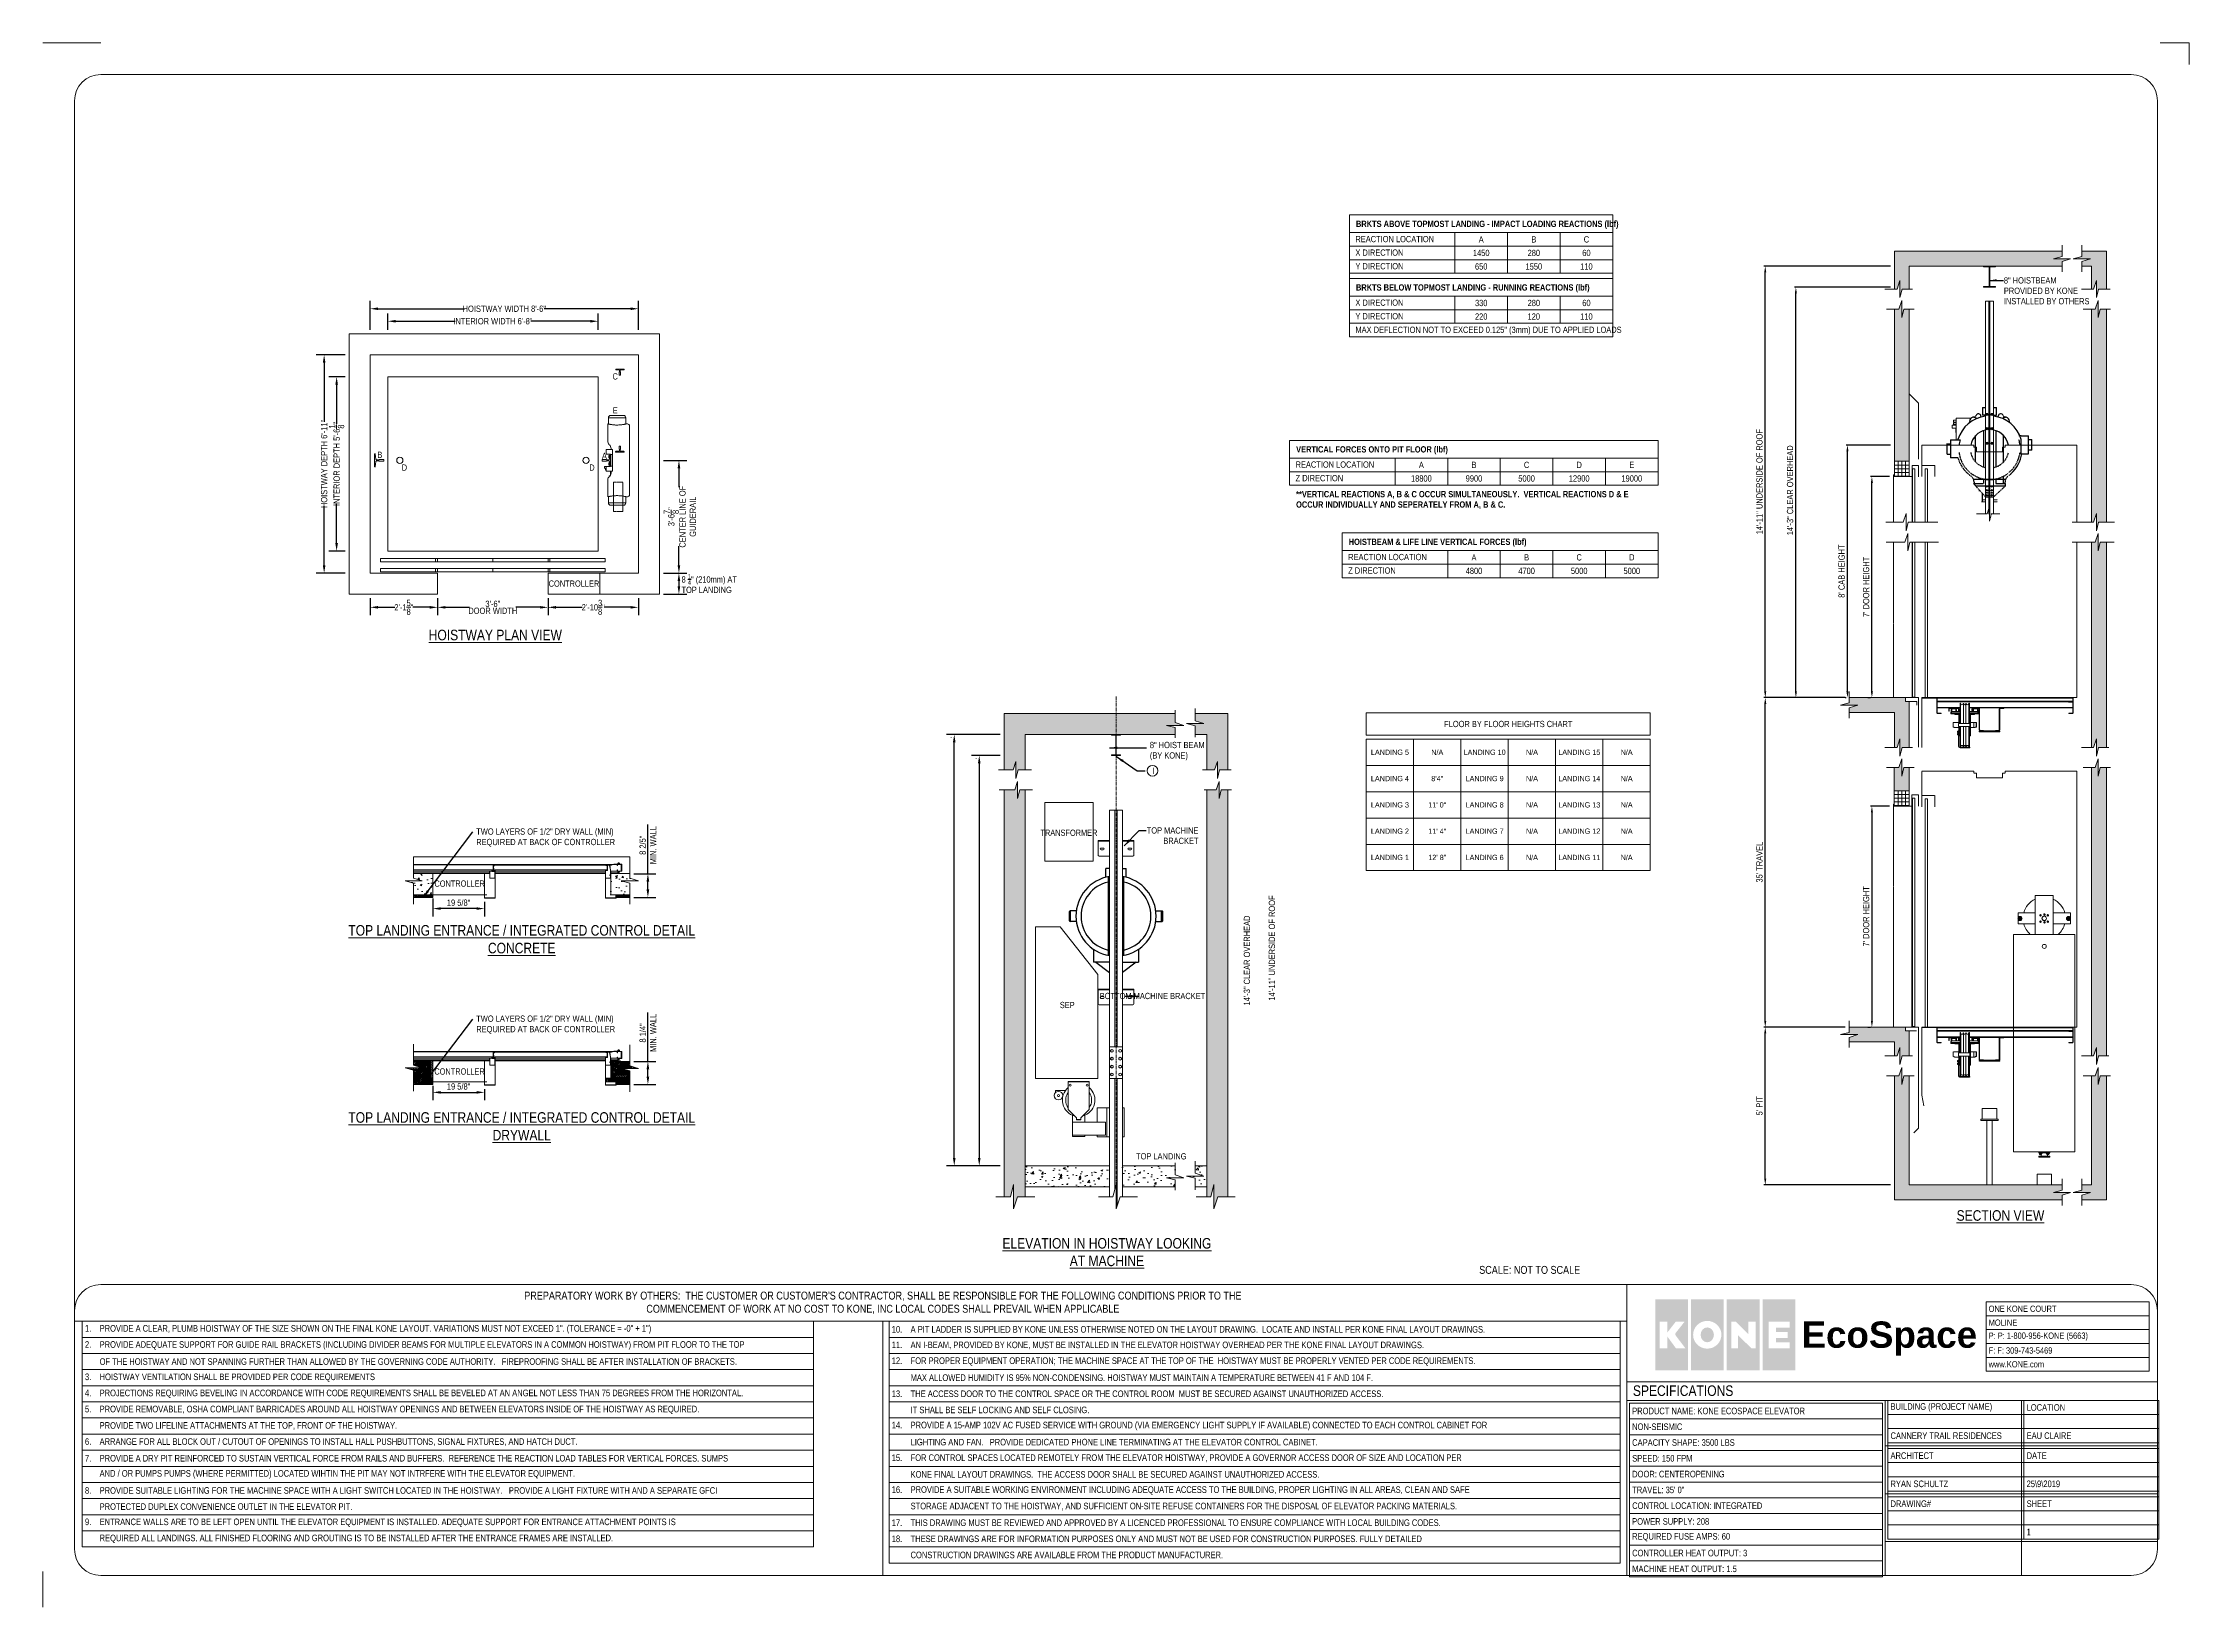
# Model space of a CAD drawing. Header units: inches. Extents: x -116 to 700, y -385 to 210.
import ezdxf
from ezdxf.enums import TextEntityAlignment as Align

# ---------------------------------------------------------------- set-up
doc = ezdxf.new("R2010")
doc.units = ezdxf.units.IN
doc.header["$MEASUREMENT"] = 0
for name, pattern in [('CENTER', [2, 1.25, -0.25, 0.25, -0.25]), ('HIDDEN', [0.375, 0.25, -0.125]), ('PHANTOM2', [1.25, 0.625, -0.125, 0.125, -0.125, 0.125, -0.125])]:
    doc.linetypes.add(name, pattern=pattern)
doc.layers.get('0').update_dxf_attribs({"lineweight": 0})
for name, color, linetype, lineweight in [('Center_42', 7, 'Continuous', 0), ('kone-ARCH', 1, 'Continuous', 0), ('kone-DIMS', 7, 'Continuous', 0), ('kone-LOGO', 171, 'Continuous', 13), ('kone-MECH', 150, 'Continuous', 0), ('kone-MISC', 11, 'Continuous', 0), ('kone-TITLEBLOCK', 100, 'Continuous', 15)]:
    doc.layers.add(name, color=color, linetype=linetype, lineweight=lineweight)
doc.layers.add('kone-MACHINE', color=114, linetype='Continuous')
doc.styles.add('ZZ-DIMENSIONS', font='ArialN.TTF', dxfattribs={"height": 2.38})
doc.styles.add('ZZ-LOGO', font='ARIALBD.TTF', dxfattribs={"height": 10})
doc.styles.add('ZZ-NOTES', font='ArialN.TTF', dxfattribs={"height": 2.375})
doc.styles.add('ZZ-TITLEBLOCK', font='ArialN.TTF', dxfattribs={"height": 3})
doc.dimstyles.new('Elevator Imperial', dxfattribs={"dimtxt": 2.38, "dimasz": 3, "dimexe": 3, "dimexo": 1.5, "dimgap": 0.09, "dimtad": 0, "dimdec": 3, "dimzin": 0, "dimdsep": 46, "dimlunit": 4, "dimtxsty": 'ZZ-DIMENSIONS', "dimcen": 1, "dimadec": 0, "dimazin": 0, "dimtfac": 1, "dimtdec": 3, "dimtofl": 0, "dimtmove": 0, "dimatfit": 3, "dimfxl": 1, "dimtolj": 1, "dimtzin": 0, "dimarcsym": 0})
doc.dimstyles.new('ZZ-DIM', dxfattribs={"dimtxt": 2.38, "dimasz": 3, "dimexe": 3, "dimexo": 1.5, "dimgap": 1, "dimtad": 1, "dimdec": 3, "dimzin": 0, "dimdsep": 46, "dimlunit": 4, "dimtxsty": 'ZZ-DIMENSIONS', "dimcen": 1, "dimclrd": 256, "dimclre": 256, "dimadec": 0, "dimazin": 0, "dimtfac": 1, "dimtdec": 3, "dimtofl": 0, "dimtmove": 0, "dimatfit": 3, "dimfxl": 1, "dimfrac": 2, "dimtolj": 1, "dimtzin": 0, "dimarcsym": 0})
pattern_1 = [(45, (-220.55116, -301.3782), (-0.3197473, 0.3197473), [])]
pattern_2 = [(50, (-220.551, -301.378), (7.1726, -0.62752), [0.75, -8.25]), (355, (-220.551, -301.378), (-1.38751, 7.52192), [0.6, -6.6]), (100.4514, (-219.9534, -301.4305), (5.78509, 6.8944), [0.6374, -7.01142]), (46.1842, (-220.551, -299.378), (10.67241, -1.6552), [1.125, -12.375]), (96.6356, (-219.662, -299.516), (9.34662, 9.7412), [0.9561, -10.51714]), (351.184, (-220.551, -299.378), (9.34662, 9.7412), [0.9, -9.9]), (21, (-219.551, -299.878), (5.96907, -4.02619), [0.75, -8.25]), (326, (-219.551, -299.878), (2.43315, 7.2515), [0.6, -6.6]), (71.4514, (-219.054, -300.214), (8.40222, 3.22531), [0.6374, -7.01142]), (37.5, (-220.5512, -301.3782), (0.121599, 3.328939), [0, -6.52, 0, -6.7, 0, -6.625]), (7.5, (-220.551, -301.3782), (2.630695, 3.944117), [0, -3.82, 0, -6.37, 0, -2.525]), (327.5, (-222.7812, -301.3782), (5.338224, -0.225549), [0, -2.5, 0, -7.8, 0, -10.35]), (317.5, (-223.781, -301.378), (5.83186, 1.00105), [0, -3.25, 0, -5.18, 0, -7.35])]

msp = doc.modelspace()

# ---------------------------------------------------------------- texts
at = {"style": 'ZZ-NOTES'}
for s, height, p in [('1450', 2.37501, (430.4433, 129.7073)), ('A', 2.375, (430.4433, 134.8577)), ('280', 2.37501, (450.4434, 129.7073)), ('B', 2.375, (450.4434, 134.8577)), ('60', 2.37501, (470.4436, 129.7073)), ('C', 2.375, (470.4436, 134.8577)), ('650', 2.37501, (430.4433, 124.5569)), ('1550', 2.37501, (450.4434, 124.5569)), ('110', 2.37501, (470.4436, 124.5569)), ('330', 2.37501, (430.4433, 110.6875)), ('220', 2.37501, (430.4433, 105.5371)), ('280', 2.37501, (450.4434, 110.6875)), ('120', 2.37501, (450.4434, 105.5371)), ('110', 2.37501, (470.4436, 105.5371)), ('60', 2.37501, (470.4436, 110.6875)), ('A', 2.375, (407.6917, 49.1385)), ('B', 2.375, (427.6919, 49.1385)), ('C', 2.375, (447.692, 49.1385)), ('D', 2.375, (467.6921, 49.1385)), ('E', 2.375, (487.6922, 49.1385)), ('18800', 2.37501, (407.6917, 43.9881)), ('9900', 2.37501, (427.6919, 43.9881)), ('5000', 2.37501, (447.692, 43.9881)), ('12900', 2.37501, (467.6921, 43.9881)), ('19000', 2.37501, (487.6922, 43.9881)), ('4800', 2.37501, (427.6919, 8.8493)), ('A', 2.375, (427.6919, 13.9997)), ('4700', 2.37501, (447.692, 8.8493)), ('B', 2.375, (447.692, 13.9997)), ('5000', 2.37501, (467.6921, 8.8493)), ('C', 2.375, (467.6921, 13.9997)), ('5000', 2.37501, (487.6922, 8.8493)), ('D', 2.375, (487.6922, 13.9997))]:
    msp.add_text(s, height=height, dxfattribs=at).set_placement(p, align=Align.MIDDLE_CENTER)
at = {"layer": 'kone-ARCH', "style": 'ZZ-NOTES'}
for s, p in [('%%UHOISTWAY PLAN VIEW', (55.5885, -18.7221)), ('%%UTOP LANDING ENTRANCE / INTEGRATED CONTROL DETAIL', (65.6335, -130.9909)), ('%%UCONCRETE', (65.6335, -137.7193)), ('%%UTOP LANDING ENTRANCE / INTEGRATED CONTROL DETAIL', (65.6335, -202.1088)), ('%%UDRYWALL', (65.6335, -208.8372))]:
    msp.add_text(s, height=4, dxfattribs=at).set_placement(p, align=Align.BOTTOM_CENTER)
msp.add_text('%%USECTION VIEW', height=4, dxfattribs=at).set_placement((627.865, -236.1639), align=Align.MIDDLE_CENTER)
msp.add_text('SPECIFICATIONS', height=4, dxfattribs=at).set_placement((507.2075, -304.7592), align=Align.CENTER)
at = {"layer": 'kone-ARCH', "insert": (288.122, -250.1088), "char_height": 4, "width": 82.557421, "attachment_point": 5, "style": 'ZZ-NOTES'}
msp.add_mtext('{\\LELEVATION IN HOISTWAY LOOKING AT MACHINE}', dxfattribs=at)
at = {"layer": 'kone-DIMS', "style": 'ZZ-NOTES'}
for s, height, p in [('X DIRECTION', 2.375015, (382.6138, 128.6439)), ('REACTION LOCATION', 2.375015, (382.6138, 133.7943)), ('Y DIRECTION', 2.375015, (382.6138, 123.4935)), ('Y DIRECTION', 2.375015, (382.6138, 104.4737)), ('X DIRECTION', 2.375015, (382.6138, 109.6241)), ('MAX DEFLECTION NOT TO EXCEED 0.125" (3mm) DUE TO APPLIED LOADS', 2.375015, (382.6138, 99.3233)), ('REACTION LOCATION', 2.375015, (359.8623, 48.0752)), ('Z DIRECTION', 2.375015, (359.8623, 42.9248)), ('Z DIRECTION', 2.375015, (379.8624, 7.7859)), ('REACTION LOCATION', 2.375015, (379.8624, 12.9363)), ('TOP LANDING', 2.375, (299.2111, -214.8634))]:
    msp.add_text(s, height=height, dxfattribs=at).set_placement(p)
msp.add_text('FLOOR BY FLOOR HEIGHTS CHART', height=2.375, dxfattribs=at).set_placement((440.7333, -49.3454), align=Align.MIDDLE_CENTER)
at = {"layer": 'kone-DIMS', "style": 'ZZ-NOTES', "width": 0.9}
for s, p in [('TRANSFORMER', (273.6869, -90.6731, 0.0007)), ('CONTROLLER', (42.0242, -110.0153, 0)), ('SEP', (273.0393, -156.1623, 0.0007)), ('CONTROLLER', (41.9924, -181.4336, 0))]:
    msp.add_text(s, height=2.375, dxfattribs=at).set_placement(p, align=Align.MIDDLE_CENTER)
at = {"layer": 'kone-DIMS', "style": 'ZZ-TITLEBLOCK'}
msp.add_text('SCALE: NOT TO SCALE', height=3, dxfattribs=at).set_placement((468.0565, -256.8448), align=Align.MIDDLE_RIGHT)
at = {"layer": 'kone-DIMS'}
for s, insert, char_height, width, attachment_point, style in [('{\\fArial Narrow|b1|i0|c0|p34;BRKTS ABOVE TOPMOST LANDING - IMPACT LOADING REACTIONS (lbf)}', (382.805, 141.957), 2.375015, 146.638947, 1, 'ZZ-NOTES'), ('{\\fArial Narrow|b1|i0|c0|p34;BRKTS BELOW TOPMOST LANDING - RUNNING REACTIONS (lbf)}', (382.805, 117.7868), 2.375015, 146.638947, 1, 'ZZ-NOTES'), ('8" HOISTBEAM\\PPROVIDED BY KONE\\PINSTALLED BY OTHERS', (629.1593, 120.4697), 2.375, 31.200561, 1, 'ZZ-NOTES'), ('{\\fArial Narrow|b1|i0|c0|p34;VERTICAL FORCES ONTO PIT FLOOR (lbf)}', (360.0534, 56.2378), 2.375015, 146.638947, 1, 'ZZ-NOTES'), ('{\\fArial Narrow|b1|i0|c0|p34;**VERTICAL REACTIONS A, B & C OCCUR SIMULTANEOUSLY.  VERTICAL REACTIONS D & E\\POCCUR INDIVIDUALLY AND SEPERATELY FROM A, B & C.}', (360.0534, 39.218), 2.3750149, 146.638947, 1, 'ZZ-NOTES'), ('{\\fArial Narrow|b1|i0|c0|p34;HOISTBEAM & LIFE LINE VERTICAL FORCES (lbf)}', (380.0535, 21.099), 2.375015, 146.638947, 1, 'ZZ-NOTES'), ('8" HOIST BEAM\\P(BY KONE)', (304.4602, -56.1413), 2.375, 24.365755, 1, 'ZZ-NOTES'), ('I', (305.3452, -65.9582), 2.375, 1.218208, 1, 'ZZ-NOTES'), ('TWO LAYERS OF 1/2" DRY WALL (MIN)\\PREQUIRED AT BACK OF CONTROLLER', (48.3272, -89.0421), 2.38, 101.705225, 1, 'ZZ-DIMENSIONS'), ('TOP MACHINE BRACKET', (322.9316, -88.6126), 2.375, 24.365755, 3, 'ZZ-NOTES'), ('BOTTOM MACHINE BRACKET', (325.4971, -151.544), 2.375, 36.521266, 3, 'ZZ-NOTES'), ('TWO LAYERS OF 1/2" DRY WALL (MIN)\\PREQUIRED AT BACK OF CONTROLLER', (48.3272, -160.16), 2.38, 101.705225, 1, 'ZZ-DIMENSIONS'), ("PREPARATORY WORK BY OTHERS:  THE CUSTOMER OR CUSTOMER'S CONTRACTOR, SHALL BE RESPONSIBLE FOR THE FOLLOWING CONDITIONS PRIOR TO THE COMMENCEMENT OF WORK AT NO COST TO KONE, INC LOCAL CODES SHALL PREVAIL WHEN APPLICABLE ", (202.9441, -269.3977), 3, 279.01071, 5, 'ZZ-TITLEBLOCK')]:
    msp.add_mtext(s, dxfattribs=dict(at, insert=insert, char_height=char_height, width=width, attachment_point=attachment_point, style=style))
at = {"layer": 'kone-DIMS', "lineweight": 0, "style": 'ZZ-DIMENSIONS'}
for s, insert, char_height, width, attachment_point in [('C', (101.1849, 82.7697), 2.3628, 12.758099, 5), ('E', (101.1849, 69.876), 2.3628, 12.758099, 5), ('B', (11.6838, 52.9541), 2.3628, 12.758099, 5), ('D', (21.0279, 48.122), 2.3628, 12.758099, 5), ('D', (92.3277, 48.122), 2.3628, 12.758099, 5), ('CONTROLLER', (85.4878, 4), 2.3628, 12.758099, 5), ('\\A1;8 {\\H0.7x;\\S1/4;}" (210mm) AT TOP LANDING', (126.4059, 4), 2.362799, 21.432108, 4)]:
    msp.add_mtext(s, dxfattribs=dict(at, insert=insert, char_height=char_height, width=width, attachment_point=attachment_point))
at = {"layer": 'kone-DIMS', "char_height": 2.38, "attachment_point": 8, "rotation": 90, "style": 'ZZ-DIMENSIONS'}
for s, insert in [('14\'-11" UNDERSIDE OF ROOF', (537.436, 42.7516)), ('14\'-3" CLEAR OVERHEAD', (549.0766, 39.4789)), ("8' CAB HEIGHT", (568.6861, 8.7516)), ("7' DOOR HEIGHT", (577.9859, 2.7516)), ("35' TRAVEL", (537.436, -101.8601)), ("7' DOOR HEIGHT", (577.9859, -122.4717)), ('14\'-11" UNDERSIDE OF ROOF', (352.0877, -134.5185)), ('14\'-3" CLEAR OVERHEAD', (342.5877, -139.2458)), ("5' PIT", (537.436, -194.4712))]:
    msp.add_mtext(s, dxfattribs=dict(at, insert=insert))
at = {"layer": 'kone-LOGO', "color": 105, "true_color": 0x339966, "style": 'ZZ-LOGO'}
msp.add_text('EcoSpace', height=10, dxfattribs=at).set_placement((552.2217, -286.4598))

# ---------------------------------------------------------------- blocks, each defined once
blk = doc.blocks.new('*D2')
at = {"layer": 'Defpoints', "color": 0, "transparency": 16777216}
for p in [(33.63, 0), (75.64, 0), (75.64, -5)]:
    blk.add_point(p, dxfattribs=at)
at = {"layer": 'kone-DIMS', "color": 0, "lineweight": -2, "transparency": 16777216}
for p, q in [((33.63, -1.5), (33.63, -8)), ((36.63, -5), (45.83, -5)), ((72.64, -5), (63.44, -5)), ((75.64, -1.5), (75.64, -8))]:
    blk.add_line(p, q, dxfattribs=at)
at = {"layer": 'kone-DIMS', "color": 0, "transparency": 16777216}
for points in [[(36.63, -4.5), (36.63, -5.5), (33.63, -5)], [(72.64, -4.5), (72.64, -5.5), (75.64, -5)]]:
    blk.add_solid(points, dxfattribs=at)
at = {"layer": 'kone-DIMS', "color": 0, "transparency": 16777216, "char_height": 2.38, "attachment_point": 5, "style": 'ZZ-DIMENSIONS'}
for s, insert in [('\\A1;DOOR WIDTH', (54.63, -6.32)), ('\\A1;3\'-6"', (54.63, -3.69))]:
    blk.add_mtext(s, dxfattribs=dict(at, insert=insert))
blk = doc.blocks.new('Guidrail_Left_Side')
at = {"layer": 'kone-MECH', "linetype": 'Continuous'}
for p, q in [((1.29, 2.5), (1.06, 2.5)), ((1.06, 2.5), (1.06, -2.5)), ((1.56, 0.43), (1.38, 2.41)), ((1.91, 0.2), (1.74, 0.21)), ((2.7, 0.2), (1.81, 0.2)), ((4.56, 0.32), (2.81, 0.32)), ((4.56, -0.32), (4.56, 0.32)), ((1.06, -2.5), (1.29, -2.5)), ((1.06, -2.51), (1.1, -2.51)), ((1.1, -2.51), (1.1, -2.5)), ((1.38, -2.41), (1.56, -0.43)), ((1.74, -0.21), (1.91, -0.2)), ((1.81, -0.2), (2.7, -0.2)), ((2.81, -0.32), (4.56, -0.32))]:
    blk.add_line(p, q, dxfattribs=at)
for centre, radius, start, end in [((1.29, 2.4), 0.1, 5, 90), ((1.81, 0.45), 0.25, 185, 270), ((2.7, 0.32), 0.115, 270, 0), ((2.62, 0.36), 0.2, 304.98746, 344.81152), ((1.29, -2.4), 0.1, 270, 355), ((1.81, -0.45), 0.25, 90, 175), ((2.7, -0.32), 0.115, 0, 90), ((2.62, -0.36), 0.2, 15.18848, 41.07083)]:
    blk.add_arc(centre, radius, start, end, dxfattribs=at)
blk = doc.blocks.new('*D4')
at = {"layer": 'Defpoints', "color": 0, "transparency": 16777216}
for p in [(14.68, 98.99), (94.68, 103.74), (94.68, 98.99)]:
    blk.add_point(p, dxfattribs=at)
at = {"layer": 'kone-DIMS', "color": 0, "lineweight": -2, "transparency": 16777216}
for p, q in [((14.68, 100.49), (14.68, 106.74)), ((94.68, 100.49), (94.68, 106.74)), ((17.68, 103.74), (40.34, 103.74)), ((91.68, 103.74), (69.03, 103.74))]:
    blk.add_line(p, q, dxfattribs=at)
at = {"layer": 'kone-DIMS', "color": 0, "transparency": 16777216}
for points in [[(17.68, 104.24), (17.68, 103.24), (14.68, 103.74)], [(91.68, 104.24), (91.68, 103.24), (94.68, 103.74)]]:
    blk.add_solid(points, dxfattribs=at)
at = {"layer": 'kone-DIMS', "color": 0, "transparency": 16777216, "insert": (54.68, 103.74), "char_height": 2.38, "attachment_point": 5, "style": 'ZZ-DIMENSIONS'}
blk.add_mtext('\\A1;INTERIOR WIDTH 6\'-8"', dxfattribs=at)
blk = doc.blocks.new('*T8')
at = {"layer": 'Defpoints', "color": 8, "linetype": 'ByBlock', "lineweight": 0, "transparency": 16777216}
for p, q in [((0, 0), (62.06, 0)), ((0, 0), (0, -26.36)), ((62.06, 0), (62.06, -26.36)), ((0, -5.29), (62.06, -5.29)), ((0, -10.58), (62.06, -10.58)), ((0, -15.88), (62.06, -15.88)), ((0, -21.17), (62.06, -21.17)), ((0, -26.36), (62.06, -26.36))]:
    blk.add_line(p, q, dxfattribs=at)
at = {"layer": 'kone-DIMS', "color": 0, "transparency": 16777216, "char_height": 2.375, "width": 60.0625, "attachment_point": 4, "style": 'ZZ-NOTES'}
for s, insert in [('ONE KONE COURT', (1, -2.65)), ('MOLINE', (1, -7.94)), ('P: P: 1-800-956-KONE (5663)', (1, -13.23)), ('F: F: 309-743-5469', (1, -18.52))]:
    blk.add_mtext(s, dxfattribs=dict(at, insert=insert))
at = {"layer": 'kone-DIMS', "color": 1, "transparency": 16777216, "insert": (1, -23.76), "char_height": 2.375, "width": 60.0625, "attachment_point": 4, "style": 'ZZ-NOTES'}
blk.add_mtext('www.KONE.com', dxfattribs=at)
blk = doc.blocks.new('*T9')
at = {"layer": 'Defpoints', "color": 8, "linetype": 'ByBlock', "lineweight": 0, "transparency": 16777216}
for p, q in [((0, 0), (96.1875, 0)), ((0, 0), (0, -66)), ((96.1875, 0), (96.1875, -66)), ((0, -6), (96.1875, -6)), ((0, -12), (96.1875, -12)), ((0, -18), (96.1875, -18)), ((0, -24), (96.1875, -24)), ((0, -30), (96.1875, -30)), ((0, -36), (96.1875, -36)), ((0, -42), (96.1875, -42)), ((0, -48), (96.1875, -48)), ((0, -54), (96.1875, -54)), ((0, -60), (96.1875, -60)), ((0, -66), (96.1875, -66))]:
    blk.add_line(p, q, dxfattribs=at)
at = {"layer": 'kone-DIMS', "color": 0, "transparency": 16777216, "char_height": 2.5, "width": 94.1875, "attachment_point": 4, "style": 'ZZ-NOTES'}
for s, insert in [('PRODUCT NAME: KONE ECOSPACE ELEVATOR', (1, -3)), ('NON-SEISMIC', (1, -9)), ('CAPACITY SHAPE: 3500 LBS', (1, -15)), ('SPEED: 150 FPM', (1, -21)), ('TRAVEL: 35\' 0"', (1, -33)), ('DOOR: CENTEROPENING', (1, -27)), ('CONTROL LOCATION: INTEGRATED', (1, -39)), ('POWER SUPPLY: 208', (1, -45)), ('CONTROLLER HEAT OUTPUT: 3', (1, -57)), ('REQUIRED FUSE AMPS: 60', (1, -51)), ('MACHINE HEAT OUTPUT: 1.5', (1, -63))]:
    blk.add_mtext(s, dxfattribs=dict(at, insert=insert))
blk = doc.blocks.new('EcoSpace_Gear')
at = {"layer": 'kone-MECH', "linetype": 'Continuous'}
for p, q in [((-8.3, 17.09), (-8.24, 17.09)), ((-8.25, 17.09), (-8.3, 17.09)), ((-8.12, 17.09), (-8.25, 17.09)), ((-8.24, 17.09), (-3.54, 17.09)), ((-7.89, 17.09), (-8.12, 17.09)), ((-7.59, 17.09), (-7.89, 17.09)), ((-7.23, 17.09), (-7.59, 17.09)), ((-6.81, 17.09), (-7.23, 17.09)), ((-6.36, 17.09), (-6.81, 17.09)), ((-5.89, 17.09), (-6.36, 17.09)), ((-5.42, 17.09), (-5.89, 17.09)), ((-4.97, 17.09), (-5.42, 17.09)), ((-4.55, 17.09), (-4.97, 17.09)), ((-4.18, 17.09), (-4.55, 17.09)), ((-3.88, 17.09), (-4.18, 17.09)), ((-3.66, 17.09), (-3.88, 17.09)), ((-3.53, 17.09), (-3.66, 17.09)), ((-3.54, 17.09), (-3.48, 17.09)), ((-3.48, 17.09), (-3.53, 17.09)), ((-9.42, 13.82), (-9.42, 7.43)), ((-9.42, 13.82), (-9.19, 13.82)), ((-9.19, 16.2), (-9.19, 13.82)), ((-9.13, 16.2), (-9.19, 16.2)), ((-8.94, 16.2), (-9.13, 16.2)), ((-8.64, 16.2), (-8.94, 16.2)), ((-8.23, 16.2), (-8.64, 16.2)), ((-7.72, 16.2), (-8.23, 16.2)), ((-7.15, 16.2), (-7.72, 16.2)), ((-6.53, 16.2), (-7.15, 16.2)), ((-5.89, 16.2), (-6.53, 16.2)), ((-5.25, 16.2), (-5.89, 16.2)), ((-4.63, 16.2), (-5.25, 16.2)), ((-4.05, 16.2), (-4.63, 16.2)), ((-3.55, 16.2), (-4.05, 16.2)), ((-3.14, 16.2), (-3.55, 16.2)), ((-2.84, 16.2), (-3.14, 16.2)), ((-2.65, 16.2), (-2.84, 16.2)), ((-2.59, 16.2), (-2.65, 16.2)), ((-2.59, 16.2), (-2.59, 13.82)), ((-2.59, 13.82), (-1.92, 13.82)), ((-1.13, 13.03), (-1.13, -5.17)), ((-9.97, 0.29), (-11.55, 0.29)), ((-9.97, 0.29), (-11.55, 0.29)), ((-11.55, 0.29), (-11.55, -0.29)), ((-11.33, 0.29), (-11.33, 0.29)), ((-10, 2.35), (-10, 4.09)), ((-10, 4.09), (-7.59, 4.09)), ((-10, 2.35), (-8.38, 2.35)), ((-9.05, 0.18), (-9.86, 0.18)), ((-9.05, 0.18), (-9.86, 0.18)), ((-9.75, 4.12), (-8.17, 4.12)), ((-9.75, 4.08), (-9.75, 4.12)), ((-9.15, 0.18), (-9, 0.19)), ((-9.15, 0.18), (-9, 0.19)), ((-9.03, 1.85), (-9.03, 0.99)), ((-8.7, 1.85), (-9.03, 1.85)), ((-9.03, 0.99), (-8.77, 0.99)), ((-8.99, 1.42), (-8.74, 1.42)), ((-8.67, 2.18), (-8.83, 0.39)), ((-8.67, 2.18), (-8.83, 0.39)), ((-8.38, 2.27), (-8.58, 2.27)), ((-8.38, 2.27), (-8.58, 2.27)), ((-8.38, 2.35), (-8.38, 2.27)), ((-8.38, -2.27), (-8.38, 2.27)), ((-8.38, 2.26), (-7.73, 2.26)), ((-8.17, 4.12), (-8.17, 4.55)), ((-7.73, -2.27), (-7.73, 2.26)), ((-7.59, -4.06), (-7.59, 4.09)), ((-3.59, 3.15), (-6.09, 3.15)), ((-5.12, 5.09), (-5.12, 4.96)), ((-11.55, -0.29), (-9.97, -0.29)), ((-11.55, -0.29), (-9.97, -0.29)), ((-10, -2.33), (-10.65, -2.33)), ((-10.65, -2.96), (-10.65, -2.33)), ((-10.42, -2.93), (-10.65, -2.94)), ((-10, -2.32), (-8.38, -2.32)), ((-10, -4.06), (-10, -2.32)), ((-10, -4.06), (-7.59, -4.06)), ((-9.86, -0.18), (-9.05, -0.18)), ((-9.86, -0.18), (-9.05, -0.18)), ((-9.75, -4.1), (-9.75, -4.06)), ((-9.75, -4.1), (-8.17, -4.1)), ((-9.42, -7.41), (-9.42, -13.82)), ((-9, -0.19), (-9.15, -0.18)), ((-9, -0.19), (-9.15, -0.18)), ((-9.03, -0.99), (-9.03, -1.85)), ((-8.78, -0.99), (-9.03, -0.99)), ((-9.03, -1.85), (-8.7, -1.85)), ((-8.99, -1.42), (-8.74, -1.42)), ((-8.84, -6.02), (-8.74, -5.92)), ((-8.83, -0.39), (-8.67, -2.18)), ((-8.83, -0.39), (-8.67, -2.18)), ((-8.58, -2.27), (-8.38, -2.27)), ((-8.38, -2.27), (-8.38, -2.32)), ((-8.34, -4.1), (-8.34, -5.33)), ((-8.33, -5.3), (-8.34, -5.3)), ((-8.31, -2.27), (-7.73, -2.27)), ((-8.17, -4.53), (-8.17, -4.1)), ((-1.13, -13.03), (-1.13, -5.17)), ((-9.19, -13.82), (-9.19, -16.2)), ((-9.19, -16.2), (-9.13, -16.2)), ((-9.13, -16.2), (-8.94, -16.2)), ((-8.94, -16.2), (-8.64, -16.2)), ((-8.64, -16.2), (-8.22, -16.2)), ((-8.22, -16.2), (-7.72, -16.2)), ((-7.72, -16.2), (-7.15, -16.2)), ((-7.15, -16.2), (-6.53, -16.2)), ((-6.53, -16.2), (-5.89, -16.2)), ((-5.89, -16.2), (-5.24, -16.2)), ((-5.24, -16.2), (-4.62, -16.2)), ((-4.62, -16.2), (-4.05, -16.2)), ((-4.05, -16.2), (-3.55, -16.2)), ((-3.55, -16.2), (-3.14, -16.2)), ((-3.14, -16.2), (-2.84, -16.2)), ((-2.84, -16.2), (-2.65, -16.2)), ((-2.65, -16.2), (-2.59, -16.2)), ((-2.59, -13.82), (-2.59, -16.2)), ((-2.59, -13.82), (-1.92, -13.82)), ((-8.25, -17.09), (-8.3, -17.09)), ((-8.3, -17.09), (-8.25, -17.09)), ((-8.12, -17.09), (-8.25, -17.09)), ((-8.25, -17.09), (-8.12, -17.09)), ((-7.89, -17.09), (-8.12, -17.09)), ((-8.12, -17.09), (-7.89, -17.09)), ((-7.59, -17.09), (-7.89, -17.09)), ((-7.89, -17.09), (-7.59, -17.09)), ((-7.23, -17.09), (-7.59, -17.09)), ((-7.59, -17.09), (-7.23, -17.09)), ((-6.81, -17.09), (-7.23, -17.09)), ((-7.23, -17.09), (-6.81, -17.09)), ((-6.36, -17.09), (-6.81, -17.09)), ((-6.81, -17.09), (-6.36, -17.09)), ((-5.89, -17.09), (-6.36, -17.09)), ((-6.36, -17.09), (-5.89, -17.09)), ((-5.42, -17.09), (-5.89, -17.09)), ((-5.89, -17.09), (-5.42, -17.09)), ((-4.97, -17.09), (-5.42, -17.09)), ((-5.42, -17.09), (-4.97, -17.09)), ((-4.55, -17.09), (-4.97, -17.09)), ((-4.97, -17.09), (-4.55, -17.09)), ((-4.18, -17.09), (-4.55, -17.09)), ((-4.55, -17.09), (-4.18, -17.09)), ((-3.88, -17.09), (-4.18, -17.09)), ((-4.18, -17.09), (-3.88, -17.09)), ((-3.66, -17.09), (-3.88, -17.09)), ((-3.88, -17.09), (-3.66, -17.09)), ((-3.52, -17.09), (-3.66, -17.09)), ((-3.66, -17.09), (-3.52, -17.09)), ((-3.48, -17.09), (-3.52, -17.09)), ((-3.52, -17.09), (-3.48, -17.09))]:
    blk.add_line(p, q, dxfattribs=at)
at = {"layer": 'kone-MECH'}
for p, q in [((-6.43, 3.15), (-6.43, 3.33)), ((-6.43, 3.15), (-3.25, 3.15)), ((-6.32, 3.44), (-5.12, 3.49)), ((-5.12, 5.36), (-4.55, 5.36)), ((-5.12, 4.23), (-5.12, 5.36)), ((-5.12, 4.23), (-5.12, 4.23)), ((-4.98, 3.63), (-4.98, 4.09)), ((-4.7, 3.63), (-4.7, 4.09)), ((-3.36, 3.44), (-4.56, 3.49)), ((-4.55, 4.23), (-4.55, 5.36)), ((-4.55, 4.23), (-4.55, 4.23)), ((-3.25, 3.15), (-3.25, 3.33))]:
    blk.add_line(p, q, dxfattribs=at)
at = {"layer": 'kone-MECH', "linetype": 'PHANTOM2'}
for p, q in [((-7.3, -8.33), (-7.3, -19.51)), ((-7.3, -8.33), (-3.66, -8.33)), ((-3.66, -19.51), (-3.66, -8.33)), ((-7.3, -19.51), (-3.66, -19.51))]:
    blk.add_line(p, q, dxfattribs=at)
at = {"layer": 'kone-MECH', "linetype": 'Continuous'}
for centre, radius, start, end in [((-8.3, 16.2), 0.893, 90.00111, 180.00111), ((-3.48, 16.2), 0.893, 0.00111, 90.00111), ((-1.92, 13.03), 0.786, 0.00111, 90.00111), ((-9.86, 0.29), 0.104, 180, 270), ((-9.86, 0.29), 0.104, 180, 270), ((-9.79, 0.33), 0.181, 195.18848, 221.07083), ((-9.79, 0.33), 0.181, 195.18848, 221.07083), ((-7.45, 7.33), 1.96, 177.6668, 223.30106), ((-9.05, 0.41), 0.227, 270, 355), ((-9.05, 0.41), 0.227, 270, 355), ((-10.13, 4.45), 1.96, 2.98778, 47.03884), ((-8.58, 2.18), 0.0907, 90, 175), ((-8.58, 2.18), 0.0907, 90, 175), ((-9.79, -0.33), 0.181, 124.98746, 164.81152), ((-9.86, -0.29), 0.104, 90, 180), ((-9.86, -0.29), 0.104, 90, 180), ((-9.79, -0.33), 0.181, 124.98746, 164.81152), ((-7.45, -7.51), 1.96, 133.39591, 177.66623), ((-9.05, -0.41), 0.227, 5, 90), ((-9.05, -0.41), 0.227, 5, 90), ((-10.13, -4.63), 1.96, 317.19446, 2.9873), ((-8.58, -2.18), 0.0907, 185, 270), ((-8.3, -16.2), 0.893, 180.00111, 270.00111), ((-3.48, -16.2), 0.893, 270.00111, 0.00111), ((-1.92, -13.03), 0.786, 270.00111, 0.00111)]:
    blk.add_arc(centre, radius, start, end, dxfattribs=at)
at = {"layer": 'kone-MECH'}
for centre, radius, start, end in [((-6.31, 3.33), 0.113, 92.5, 180), ((-5.12, 4.09), 0.142, 0, 90), ((-5.12, 3.63), 0.142, 272.5, 0), ((-4.55, 4.09), 0.142, 90, 180), ((-4.55, 3.63), 0.142, 180, 267.5), ((-3.36, 3.33), 0.113, 0, 87.5)]:
    blk.add_arc(centre, radius, start, end, dxfattribs=at)
at = {"layer": 'kone-MECH', "linetype": 'Continuous'}
for points in [[(-2.59, 13.82), (-2.64, 13.81), (-2.81, 13.77), (-3.08, 13.71), (-3.44, 13.64), (-3.89, 13.57), (-4.4, 13.5), (-4.97, 13.45), (-5.57, 13.43), (-6.18, 13.42), (-6.79, 13.45), (-7.36, 13.5), (-7.88, 13.57), (-8.33, 13.64), (-8.7, 13.71), (-8.97, 13.77), (-9.14, 13.81), (-9.19, 13.82)], [(-9.89, 4.09), (-9.82, 4.11), (-9.75, 4.12)], [(-9.03, 1.64), (-9.03, 1.68), (-9.02, 1.72), (-9.02, 1.76), (-9, 1.81), (-8.99, 1.85)], [(-8.99, 1.42), (-9, 1.46), (-9.02, 1.51), (-9.02, 1.55), (-9.03, 1.59), (-9.03, 1.64)], [(-9.03, 1.21), (-9.03, 1.25), (-9.02, 1.29), (-9.02, 1.34), (-9, 1.38), (-8.99, 1.42)], [(-8.99, 0.99), (-9, 1.04), (-9.02, 1.08), (-9.02, 1.12), (-9.03, 1.16), (-9.03, 1.21)], [(-10, -3.98), (-10.09, -3.88), (-10.16, -3.76), (-10.22, -3.63), (-10.28, -3.49), (-10.33, -3.32), (-10.38, -3.14), (-10.42, -2.93)], [(-9.75, -4.1), (-9.83, -4.09), (-9.9, -4.06)], [(-9.03, -1.2), (-9.03, -1.16), (-9.02, -1.12), (-9.02, -1.07), (-9, -1.03), (-8.99, -0.99)], [(-8.99, -1.42), (-9, -1.38), (-9.02, -1.33), (-9.02, -1.29), (-9.03, -1.25), (-9.03, -1.2)], [(-9.03, -1.63), (-9.03, -1.59), (-9.02, -1.55), (-9.02, -1.5), (-9, -1.46), (-8.99, -1.42)], [(-8.99, -1.85), (-9, -1.8), (-9.02, -1.76), (-9.02, -1.72), (-9.03, -1.68), (-9.03, -1.63)], [(-9.19, -13.82), (-9.14, -13.81), (-8.97, -13.77), (-8.7, -13.71), (-8.33, -13.64), (-7.88, -13.56), (-7.36, -13.5), (-6.79, -13.45), (-6.19, -13.42), (-5.57, -13.42), (-4.97, -13.45), (-4.4, -13.5), (-3.89, -13.56), (-3.44, -13.64), (-3.08, -13.71), (-2.81, -13.77), (-2.64, -13.81), (-2.59, -13.82)], [(-1.15, -12.69), (-1.13, -12.53)]]:
    blk.add_spline(points, degree=3, dxfattribs=at)
at = {"layer": 'kone-DIMS', "lineweight": 0, "insert": (-10.73, 1.69), "char_height": 2.36, "width": 12.7675, "attachment_point": 5, "style": 'ZZ-DIMENSIONS'}
blk.add_mtext('A', dxfattribs=at)
blk = doc.blocks.new('*D11')
at = {"layer": 'Defpoints', "color": 0, "transparency": 16777216}
for p in [(118.01, 50.87), (125.4, 50.87), (118.01, 8)]:
    blk.add_point(p, dxfattribs=at)
at = {"layer": 'kone-DIMS', "color": 0, "lineweight": -2, "transparency": 16777216}
for p, q in [((119.51, 50.87), (128.4, 50.87)), ((125.4, 47.87), (125.4, 40.69)), ((125.4, 11), (125.4, 18.19)), ((119.51, 8), (128.4, 8))]:
    blk.add_line(p, q, dxfattribs=at)
at = {"layer": 'kone-DIMS', "color": 0, "transparency": 16777216}
for points in [[(124.9, 47.87), (125.9, 47.87), (125.4, 50.87)], [(124.9, 11), (125.9, 11), (125.4, 8)]]:
    blk.add_solid(points, dxfattribs=at)
at = {"layer": 'kone-DIMS', "color": 0, "transparency": 16777216, "char_height": 2.38, "attachment_point": 5, "rotation": 90, "style": 'ZZ-DIMENSIONS'}
for s, insert in [('\\A1;3\'-6{\\H1.000000x;\\S7/8;}"', (122.5, 29.44)), ('\\A1;CENTER LINE OF \\PGUIDERAIL', (128.73, 29.44))]:
    blk.add_mtext(s, dxfattribs=dict(at, insert=insert))
blk = doc.blocks.new('*D13')
at = {"layer": 'Defpoints', "color": 0, "transparency": 16777216}
for p in [(-9.5, 90.99), (0, 90.99), (0, 8)]:
    blk.add_point(p, dxfattribs=at)
at = {"layer": 'kone-DIMS', "color": 0, "lineweight": -2, "transparency": 16777216}
for p, q in [((-1.5, 90.99), (-12.5, 90.99)), ((-9.5, 87.99), (-9.5, 65.54)), ((-9.5, 11), (-9.5, 33.45)), ((-1.5, 8), (-12.5, 8))]:
    blk.add_line(p, q, dxfattribs=at)
at = {"layer": 'kone-DIMS', "color": 0, "transparency": 16777216}
for points in [[(-10, 87.99), (-9, 87.99), (-9.5, 90.99)], [(-10, 11), (-9, 11), (-9.5, 8)]]:
    blk.add_solid(points, dxfattribs=at)
at = {"layer": 'kone-DIMS', "color": 0, "transparency": 16777216, "insert": (-9.5, 49.5), "char_height": 2.38, "attachment_point": 5, "rotation": 90, "style": 'ZZ-DIMENSIONS'}
blk.add_mtext('\\A1;HOISTWAY DEPTH 6\'-11"', dxfattribs=at)
blk = doc.blocks.new('*D14')
at = {"layer": 'Defpoints', "color": 0, "transparency": 16777216}
for p in [(-4.75, 82.59), (0, 82.59), (0, 16.41)]:
    blk.add_point(p, dxfattribs=at)
at = {"layer": 'kone-DIMS', "color": 0, "lineweight": -2, "transparency": 16777216}
for p, q in [((-1.5, 82.59), (-7.75, 82.59)), ((-4.75, 79.59), (-4.75, 64.71)), ((-4.75, 19.41), (-4.75, 34.29)), ((-1.5, 16.41), (-7.75, 16.41))]:
    blk.add_line(p, q, dxfattribs=at)
at = {"layer": 'kone-DIMS', "color": 0, "transparency": 16777216}
for points in [[(-5.25, 79.59), (-4.25, 79.59), (-4.75, 82.59)], [(-5.25, 19.41), (-4.25, 19.41), (-4.75, 16.41)]]:
    blk.add_solid(points, dxfattribs=at)
at = {"layer": 'kone-DIMS', "color": 0, "transparency": 16777216, "insert": (-4.75, 49.5), "char_height": 2.38, "attachment_point": 5, "rotation": 90, "style": 'ZZ-DIMENSIONS'}
blk.add_mtext('\\A1;INTERIOR DEPTH 5\'-6{\\H1.000000x;\\S1/8;}"', dxfattribs=at)
blk = doc.blocks.new('*D15')
at = {"layer": 'Defpoints', "color": 0, "transparency": 16777216}
for p in [(110.01, 108.49), (8, 98.99), (110.01, 98.99)]:
    blk.add_point(p, dxfattribs=at)
at = {"layer": 'kone-DIMS', "color": 0, "lineweight": -2, "transparency": 16777216}
for p, q in [((8, 100.49), (8, 111.49)), ((11, 108.49), (43.87, 108.49)), ((107.01, 108.49), (74.14, 108.49)), ((110.01, 100.49), (110.01, 111.49))]:
    blk.add_line(p, q, dxfattribs=at)
at = {"layer": 'kone-DIMS', "color": 0, "transparency": 16777216}
for points in [[(11, 108.99), (11, 107.99), (8, 108.49)], [(107.01, 108.99), (107.01, 107.99), (110.01, 108.49)]]:
    blk.add_solid(points, dxfattribs=at)
at = {"layer": 'kone-DIMS', "color": 0, "transparency": 16777216, "insert": (59, 108.49), "char_height": 2.38, "attachment_point": 5, "style": 'ZZ-DIMENSIONS'}
blk.add_mtext('\\A1;HOISTWAY WIDTH 8\'-6"', dxfattribs=at)
blk = doc.blocks.new('*D16')
at = {"layer": 'Defpoints', "color": 0, "transparency": 16777216}
for p in [(8, 0), (33.63, 0), (33.63, -5)]:
    blk.add_point(p, dxfattribs=at)
at = {"layer": 'kone-DIMS', "color": 0, "lineweight": -2, "transparency": 16777216}
for p, q in [((8, -1.5), (8, -8)), ((11, -5), (17.4, -5)), ((30.63, -5), (24.23, -5)), ((33.63, -1.5), (33.63, -8))]:
    blk.add_line(p, q, dxfattribs=at)
at = {"layer": 'kone-DIMS', "color": 0, "transparency": 16777216}
for points in [[(11, -4.5), (11, -5.5), (8, -5)], [(30.63, -4.5), (30.63, -5.5), (33.63, -5)]]:
    blk.add_solid(points, dxfattribs=at)
at = {"layer": 'kone-DIMS', "color": 0, "transparency": 16777216, "insert": (20.81, -5), "char_height": 2.38, "attachment_point": 5, "style": 'ZZ-DIMENSIONS'}
blk.add_mtext('\\A1;2\'-1{\\H1.000000x;\\S5/8;}"', dxfattribs=at)
blk = doc.blocks.new('*D17')
at = {"layer": 'Defpoints', "color": 0, "transparency": 16777216}
for p in [(75.64, 0), (110.01, 0), (110.01, -5)]:
    blk.add_point(p, dxfattribs=at)
at = {"layer": 'kone-DIMS', "color": 0, "lineweight": -2, "transparency": 16777216}
for p, q in [((75.64, -1.5), (75.64, -8)), ((78.64, -5), (88.65, -5)), ((107.01, -5), (96.99, -5)), ((110.01, -1.5), (110.01, -8))]:
    blk.add_line(p, q, dxfattribs=at)
at = {"layer": 'kone-DIMS', "color": 0, "transparency": 16777216}
for points in [[(78.64, -4.5), (78.64, -5.5), (75.64, -5)], [(107.01, -4.5), (107.01, -5.5), (110.01, -5)]]:
    blk.add_solid(points, dxfattribs=at)
at = {"layer": 'kone-DIMS', "color": 0, "transparency": 16777216, "insert": (92.82, -5), "char_height": 2.38, "attachment_point": 5, "style": 'ZZ-DIMENSIONS'}
blk.add_mtext('\\A1;2\'-10{\\H1.000000x;\\S3/8;}"', dxfattribs=at)
blk = doc.blocks.new('CWT_Guiderail')
at = {"layer": 'kone-MECH'}
for p, q in [((-1.59, 0), (1.59, 0)), ((-1.59, 0), (-1.59, -0.17)), ((-1.48, -0.29), (-0.28, -0.34)), ((-0.28, -1.08), (-0.28, -1.08)), ((-0.28, -1.08), (-0.28, -2.21)), ((-0.28, -2.21), (0.28, -2.21)), ((-0.14, -0.48), (-0.14, -0.94)), ((0.14, -0.48), (0.14, -0.94)), ((1.48, -0.29), (0.28, -0.34)), ((0.28, -1.08), (0.28, -2.21)), ((0.28, -1.08), (0.28, -1.08)), ((1.59, 0), (1.59, -0.17))]:
    blk.add_line(p, q, dxfattribs=at)
at = {"layer": 'kone-MECH', "linetype": 'Continuous'}
for p, q in [((1.25, 0), (-1.25, 0)), ((-0.28, -1.94), (-0.28, -1.81))]:
    blk.add_line(p, q, dxfattribs=at)
at = {"layer": 'kone-MECH'}
for centre, radius, start, end in [((-1.47, -0.17), 0.113, 179.99658, 267.49658), ((-0.28, -0.48), 0.142, 359.99658, 87.49658), ((-0.28, -0.94), 0.142, 269.99658, 359.99658), ((0.28, -0.48), 0.142, 92.49658, 179.99658), ((0.28, -0.94), 0.142, 179.99658, 269.99658), ((1.47, -0.17), 0.113, 272.49658, 359.99658)]:
    blk.add_arc(centre, radius, start, end, dxfattribs=at)
blk = doc.blocks.new('*T19')
at = {"layer": 'Defpoints', "color": 8, "linetype": 'ByBlock', "lineweight": 0, "transparency": 16777216}
for p, q in [((0, 0), (278, 0)), ((0, 0), (0, -91.875)), ((278, 0), (278, -91.875)), ((0, -6.125), (278, -6.125)), ((0, -12.25), (278, -12.25)), ((0, -18.375), (278, -18.375)), ((0, -24.5), (278, -24.5)), ((0, -30.625), (278, -30.625)), ((0, -36.75), (278, -36.75)), ((0, -42.875), (278, -42.875)), ((0, -49), (278, -49)), ((0, -55.125), (278, -55.125)), ((0, -61.25), (278, -61.25)), ((0, -67.375), (278, -67.375)), ((0, -73.5), (278, -73.5)), ((0, -79.625), (278, -79.625)), ((0, -85.75), (278, -85.75)), ((0, -91.875), (278, -91.875))]:
    blk.add_line(p, q, dxfattribs=at)
at = {"color": 0, "transparency": 16777216, "char_height": 2.5, "width": 276, "attachment_point": 4, "style": 'ZZ-NOTES'}
for s, insert in [('10.    A PIT LADDER IS SUPPLIED BY KONE UNLESS OTHERWISE NOTED ON THE LAYOUT DRAWING.  LOCATE AND INSTALL PER KONE FINAL LAYOUT DRAWINGS. ', (1, -3.0625)), ('11.    AN I-BEAM, PROVIDED BY KONE, MUST BE INSTALLED IN THE ELEVATOR HOISTWAY OVERHEAD PER THE KONE FINAL LAYOUT DRAWINGS.', (1, -9.1875)), ('12.    FOR PROPER EQUIPMENT OPERATION; THE MACHINE SPACE AT THE TOP OF THE  HOISTWAY MUST BE PROPERLY VENTED PER CODE REQUIREMENTS.', (1, -15.3125)), ('         MAX ALLOWED HUMIDITY IS 95% NON-CONDENSING. HOISTWAY MUST MAINTAIN A TEMPERATURE BETWEEN 41 F AND 104 F.', (1, -21.4375)), ('13.    THE ACCESS DOOR TO THE CONTROL SPACE OR THE CONTROL ROOM  MUST BE SECURED AGAINST UNAUTHORIZED ACCESS.', (1, -27.5625)), ('         IT SHALL BE SELF LOCKING AND SELF CLOSING.', (1, -33.6875)), ('14.    PROVIDE A 15-AMP 102V AC FUSED SERVICE WITH GROUND (VIA EMERGENCY LIGHT SUPPLY IF AVAILABLE) CONNECTED TO EACH CONTROL CABINET FOR', (1, -39.8125)), ('         LIGHTING AND FAN.   PROVIDE DEDICATED PHONE LINE TERMINATING AT THE ELEVATOR CONTROL CABINET. ', (1, -45.9375)), ('15.    FOR CONTROL SPACES LOCATED REMOTELY FROM THE ELEVATOR HOISTWAY, PROVIDE A GOVERNOR ACCESS DOOR OF SIZE AND LOCATION PER', (1, -52.0625)), ('         KONE FINAL LAYOUT DRAWINGS.  THE ACCESS DOOR SHALL BE SECURED AGAINST UNAUTHORIZED ACCESS. ', (1, -58.1875)), ('16.    PROVIDE A SUITABLE WORKING ENVIRONMENT INCLUDING ADEQUATE ACCESS TO THE BUILDING, PROPER LIGHTING IN ALL AREAS, CLEAN AND SAFE ', (1, -64.3125)), ('         STORAGE ADJACENT TO THE HOISTWAY, AND SUFFICIENT ON-SITE REFUSE CONTAINERS FOR THE DISPOSAL OF ELEVATOR PACKING MATERIALS.', (1, -70.4375)), ('17.    THIS DRAWING MUST BE REVIEWED AND APPROVED BY A LICENCED PROFESSIONAL TO ENSURE COMPLIANCE WITH LOCAL BUILDING CODES. ', (1, -76.5625)), ('18.    THESE DRAWINGS ARE FOR INFORMATION PURPOSES ONLY AND MUST NOT BE USED FOR CONSTRUCTION PURPOSES. FULLY DETAILED ', (1, -82.6875)), ('         CONSTRUCTION DRAWINGS ARE AVAILABLE FROM THE PRODUCT MANUFACTURER. ', (1, -88.8125))]:
    blk.add_mtext(s, dxfattribs=dict(at, insert=insert))
blk = doc.blocks.new('*T20')
at = {"layer": 'Defpoints', "color": 8, "linetype": 'ByBlock', "lineweight": 0, "transparency": 16777216}
for p, q in [((0, 0), (278, 0)), ((0, 0), (0, -85.75)), ((278, 0), (278, -85.75)), ((0, -6.125), (278, -6.125)), ((0, -12.25), (278, -12.25)), ((0, -18.375), (278, -18.375)), ((0, -24.5), (278, -24.5)), ((0, -30.625), (278, -30.625)), ((0, -36.75), (278, -36.75)), ((0, -42.875), (278, -42.875)), ((0, -49), (278, -49)), ((0, -55.125), (278, -55.125)), ((0, -61.25), (278, -61.25)), ((0, -67.375), (278, -67.375)), ((0, -73.5), (278, -73.5)), ((0, -79.625), (278, -79.625)), ((0, -85.75), (278, -85.75))]:
    blk.add_line(p, q, dxfattribs=at)
at = {"color": 0, "transparency": 16777216, "char_height": 2.5, "width": 276, "attachment_point": 4, "style": 'ZZ-NOTES'}
for s, insert in [('2.    PROVIDE ADEQUATE SUPPORT FOR GUIDE RAIL BRACKETS (INCLUDING DIVIDER BEAMS FOR MULTIPLE ELEVATORS IN A COMMON HOISTWAY) FROM PIT FLOOR TO THE TOP ', (1, -9.1875)), ('1.    PROVIDE A CLEAR, PLUMB HOISTWAY OF THE SIZE SHOWN ON THE FINAL KONE LAYOUT. VARIATIONS MUST NOT EXCEED 1". (TOLERANCE = -0" + 1")', (1, -3.0625)), ('       OF THE HOISTWAY AND NOT SPANNING FURTHER THAN ALLOWED BY THE GOVERNING CODE AUTHORITY.   FIREPROOFING SHALL BE AFTER INSTALLATION OF BRACKETS.', (1, -15.3125)), ('3.    HOISTWAY VENTILATION SHALL BE PROVIDED PER CODE REQUIREMENTS ', (1, -21.4375)), ('4.    PROJECTIONS REQUIRING BEVELING IN ACCORDANCE WITH CODE REQUIREMENTS SHALL BE BEVELED AT AN ANGEL NOT LESS THAN 75 DEGREES FROM THE HORIZONTAL.', (1, -27.5625)), ('5.    PROVIDE REMOVABLE, OSHA COMPLIANT BARRICADES AROUND ALL HOISTWAY OPENINGS AND BETWEEN ELEVATORS INSIDE OF THE HOISTWAY AS REQUIRED.', (1, -33.6875)), ('       PROVIDE TWO LIFELINE ATTACHMENTS AT THE TOP, FRONT OF THE HOISTWAY. ', (1, -39.8125)), ('6.    ARRANGE FOR ALL BLOCK OUT / CUTOUT OF OPENINGS TO INSTALL HALL PUSHBUTTONS, SIGNAL FIXTURES, AND HATCH DUCT.', (1, -45.9375)), ('7.    PROVIDE A DRY PIT REINFORCED TO SUSTAIN VERTICAL FORCE FROM RAILS AND BUFFERS.  REFERENCE THE REACTION LOAD TABLES FOR VERTICAL FORCES. SUMPS ', (1, -52.0625)), ('       AND / OR PUMPS PUMPS (WHERE PERMITTED) LOCATED WIHTIN THE PIT MAY NOT INTRFERE WITH THE ELEVATOR EQUIPMENT. ', (1, -58.1875)), ('8.    PROVIDE SUITABLE LIGHTING FOR THE MACHINE SPACE WITH A LIGHT SWITCH LOCATED IN THE HOISTWAY.   PROVIDE A LIGHT FIXTURE WITH AND A SEPARATE GFCI ', (1, -64.3125)), ('       PROTECTED DUPLEX CONVENIENCE OUTLET IN THE ELEVATOR PIT.', (1, -70.4375)), ('9.    ENTRANCE WALLS ARE TO BE LEFT OPEN UNTIL THE ELEVATOR EQUIPMENT IS INSTALLED. ADEQUATE SUPPORT FOR ENTRANCE ATTACHMENT POINTS IS ', (1, -76.5625)), ('       REQUIRED ALL LANDINGS. ALL FINISHED FLOORING AND GROUTING IS TO BE INSTALLED AFTER THE ENTRANCE FRAMES ARE INSTALLED.  ', (1, -82.6875))]:
    blk.add_mtext(s, dxfattribs=dict(at, insert=insert))
blk = doc.blocks.new('*T21')
at = {"layer": 'Defpoints', "color": 8, "linetype": 'ByBlock', "lineweight": 0, "transparency": 16777216}
for p, q in [((0, 0), (103, 0)), ((0, 0), (0, -52.73)), ((51.75, 0), (51.75, -52.73)), ((103, 0), (103, -52.73)), ((0, -5.33), (103, -5.33)), ((0, -10.67), (103, -10.67)), ((0, -16.13), (103, -16.13)), ((0, -18.3), (103, -18.3)), ((0, -23.63), (103, -23.63)), ((0, -28.97), (103, -28.97)), ((0, -34.43), (103, -34.43)), ((0, -36.6), (103, -36.6)), ((0, -41.93), (103, -41.93)), ((0, -47.26), (103, -47.26)), ((0, -52.73), (103, -52.73))]:
    blk.add_line(p, q, dxfattribs=at)
at = {"layer": 'kone-DIMS', "color": 0, "transparency": 16777216, "char_height": 2.5, "attachment_point": 4, "style": 'ZZ-NOTES'}
for s, insert, width in [('BUILDING (PROJECT NAME)', (1, -2.67), 49.75), ('LOCATION', (52.75, -2.67), 49.25), ('CANNERY TRAIL RESIDENCES ', (1, -13.4), 49.75), ('EAU CLAIRE', (52.75, -13.4), 49.25), ('ARCHITECT', (1, -20.97), 49.75), ('DATE', (52.75, -20.97), 49.25), ('RYAN SCHULTZ', (1, -31.7), 49.75), ('25\\\\9\\\\2019', (52.75, -31.7), 49.25), ('DRAWING#', (1, -39.26), 49.75), ('SHEET', (52.75, -39.26), 49.25), ('1', (52.75, -50), 49.25)]:
    blk.add_mtext(s, dxfattribs=dict(at, insert=insert, width=width))
blk = doc.blocks.new('Center_42')
at = {"layer": 'Center_42', "color": 11}
for p, q in [((-1086, 114), (-1086, 140)), ((-1086, 16), (-1086, 42)), ((-1083, 143), (-536, 143)), ((-536, 111), (-1083, 111)), ((-1083, 45), (-536, 45)), ((-536, 13), (-1083, 13)), ((-533, 140), (-533, 114)), ((-533, 42), (-533, 16)), ((533, 114), (533, 140)), ((533, 16), (533, 42)), ((536, 143), (1083, 143)), ((1083, 111), (536, 111)), ((536, 45), (1083, 45)), ((1083, 13), (536, 13)), ((1086, 140), (1086, 114)), ((1086, 42), (1086, 16))]:
    blk.add_line(p, q, dxfattribs=at)
at = {"layer": 'Center_42', "color": 150}
for p, q in [((-552, 114), (-552, 140)), ((-552, 16), (-552, 42)), ((-550, 143), (-3, 143)), ((-3, 111), (-550, 111)), ((-550, 45), (-3, 45)), ((-3, 13), (-550, 13)), ((0, 140), (0, 114)), ((0, 140), (0, 114)), ((0, 42), (0, 16)), ((0, 42), (0, 16)), ((3, 143), (550, 143)), ((550, 111), (3, 111)), ((3, 45), (550, 45)), ((550, 13), (3, 13)), ((552, 114), (552, 140)), ((552, 16), (552, 42))]:
    blk.add_line(p, q, dxfattribs=at)
at = {"layer": 'Center_42', "color": 11}
for centre, radius, start, end in [((-1083, 140), 2.84, 90, 180), ((-1083, 114), 2.84, 180, 270), ((-1083, 42), 2.84, 90, 180), ((-1083, 16), 2.84, 180, 270), ((-536, 140), 2.84, 0, 90), ((-536, 113), 2.3, 254.1631, 344.1631), ((-536, 42), 2.84, 0, 90), ((-536, 15), 2.3, 254.1631, 344.1631), ((-534, 113), 0.889, 315, 45), ((-534, 15), 0.889, 315, 45), ((536, 140), 2.84, 90, 180), ((536, 114), 2.84, 180, 270), ((536, 42), 2.84, 90, 180), ((536, 16), 2.84, 180, 270), ((1083, 140), 2.84, 0, 90), ((1083, 113), 2.3, 254.1631, 344.1631), ((1083, 42), 2.84, 0, 90), ((1083, 15), 2.3, 254.1631, 344.1631), ((1085, 113), 0.889, 315, 45), ((1085, 15), 0.889, 315, 45)]:
    blk.add_arc(centre, radius, start, end, dxfattribs=at)
at = {"layer": 'Center_42', "color": 150}
for centre, start, end in [((-550, 140), 90, 180), ((-550, 114), 180, 270), ((-550, 42), 90, 180), ((-550, 16), 180, 270), ((-3, 140), 360, 90), ((-3, 114), 270, 0), ((-3, 42), 360, 90), ((-3, 16), 270, 0), ((3, 140), 90, 180), ((3, 114), 180, 270), ((3, 42), 90, 180), ((3, 16), 180, 270), ((550, 140), 0, 90), ((550, 114), 270, 360), ((550, 42), 0, 90), ((550, 16), 270, 360)]:
    blk.add_arc(centre, 2.84, start, end, dxfattribs=at)
blk = doc.blocks.new('*D29')
at = {"layer": 'Defpoints', "color": 0, "transparency": 16777216}
for p in [(118.01, 8), (118.01, 0), (125.4, 0)]:
    blk.add_point(p, dxfattribs=at)
at = {"layer": 'kone-DIMS', "color": 0, "lineweight": -2, "transparency": 16777216}
for p, q in [((119.51, 8), (128.4, 8)), ((119.51, 0), (128.4, 0)), ((125.4, 5), (125.4, 3))]:
    blk.add_line(p, q, dxfattribs=at)
at = {"layer": 'kone-DIMS', "color": 0, "transparency": 16777216}
for points in [[(124.9, 5), (125.9, 5), (125.4, 8)], [(124.9, 3), (125.9, 3), (125.4, 0)]]:
    blk.add_solid(points, dxfattribs=at)
blk = doc.blocks.new('*T30')
at = {"layer": 'kone-ARCH', "color": 0, "linetype": 'ByBlock', "lineweight": -2, "transparency": 16777216}
for p, q in [((0, 0), (108, 0)), ((0, 0), (0, -50)), ((18, 0), (18, -50)), ((36, 0), (36, -50)), ((54, 0), (54, -50)), ((72, 0), (72, -50)), ((90, 0), (90, -50)), ((108, 0), (108, -50)), ((0, -10), (108, -10)), ((0, -20), (108, -20)), ((0, -30), (108, -30)), ((0, -40), (108, -40)), ((0, -50), (108, -50))]:
    blk.add_line(p, q, dxfattribs=at)
at = {"layer": 'kone-ARCH', "color": 7, "transparency": 16777216, "char_height": 2, "width": 16, "attachment_point": 5, "style": 'ZZ-NOTES'}
for s, insert in [('LANDING 5', (9, -5)), ('N/A', (27, -5)), ('LANDING 10', (45, -5)), ('N/A', (63, -5)), ('LANDING 15', (81, -5)), ('N/A', (99, -5)), ('LANDING 4', (9, -15)), ('8\'4"', (27, -15)), ('LANDING 9', (45, -15)), ('N/A', (63, -15)), ('LANDING 14', (81, -15)), ('N/A', (99, -15)), ('LANDING 3', (9, -25)), ('11\' 0"', (27, -25)), ('LANDING 8', (45, -25)), ('N/A', (63, -25)), ('LANDING 13', (81, -25)), ('N/A', (99, -25)), ('LANDING 2', (9, -35)), ('11\' 4"', (27, -35)), ('LANDING 7', (45, -35)), ('N/A', (63, -35)), ('LANDING 12', (81, -35)), ('N/A', (99, -35)), ('LANDING 1', (9, -45)), ('12\' 8"', (27, -45)), ('LANDING 6', (45, -45)), ('N/A', (63, -45)), ('LANDING 11', (81, -45)), ('N/A', (99, -45))]:
    blk.add_mtext(s, dxfattribs=dict(at, insert=insert))
blk = doc.blocks.new('*D39')
at = {"layer": 'Defpoints', "color": 0, "transparency": 16777216}
for p in [(31.79, -114.24, 0), (31.79, -119.51), (51.48, -115.49, 0)]:
    blk.add_point(p, dxfattribs=at)
at = {"layer": 'kone-DIMS', "lineweight": -2, "transparency": 16777216}
for p, q in [((31.79, -115.74), (31.79, -122.51)), ((48.48, -119.51), (34.79, -119.51)), ((51.48, -116.99), (51.48, -122.51))]:
    blk.add_line(p, q, dxfattribs=at)
at = {"layer": 'kone-DIMS', "transparency": 16777216}
for points in [[(34.79, -119.01), (34.79, -120.01), (31.79, -119.51)], [(48.48, -119.01), (48.48, -120.01), (51.48, -119.51)]]:
    blk.add_solid(points, dxfattribs=at)
at = {"layer": 'kone-DIMS', "color": 0, "transparency": 16777216, "insert": (41.63, -117.28), "char_height": 2.38, "attachment_point": 5, "style": 'ZZ-DIMENSIONS'}
blk.add_mtext('\\A1;19 5/8"', dxfattribs=at)
blk = doc.blocks.new('*D40')
at = {"layer": 'Defpoints', "color": 0, "transparency": 16777216}
for p in [(31.79, -185.36, 0), (51.48, -186.61, 0), (51.48, -189.37)]:
    blk.add_point(p, dxfattribs=at)
at = {"layer": 'kone-DIMS', "lineweight": -2, "transparency": 16777216}
for p, q in [((31.79, -186.86), (31.79, -192.37)), ((34.79, -189.37), (48.48, -189.37)), ((51.48, -188.11), (51.48, -192.37))]:
    blk.add_line(p, q, dxfattribs=at)
at = {"layer": 'kone-DIMS', "transparency": 16777216}
for points in [[(34.79, -188.87), (34.79, -189.87), (31.79, -189.37)], [(48.48, -188.87), (48.48, -189.87), (51.48, -189.37)]]:
    blk.add_solid(points, dxfattribs=at)
at = {"layer": 'kone-DIMS', "color": 0, "transparency": 16777216, "insert": (41.63, -187.14), "char_height": 2.38, "attachment_point": 5, "style": 'ZZ-DIMENSIONS'}
blk.add_mtext('\\A1;19 5/8"', dxfattribs=at)
blk = doc.blocks.new('*D41')
at = {"layer": 'Defpoints', "color": 0, "transparency": 16777216}
for p in [(106.75, -177.59, 0), (106.75, -186.36, 0), (113.6, -186.36)]:
    blk.add_point(p, dxfattribs=at)
at = {"layer": 'kone-DIMS', "lineweight": -2, "transparency": 16777216}
for p, q in [((113.6, -177.59), (113.6, -158.96)), ((108.25, -177.59), (116.6, -177.59)), ((108.25, -186.36), (116.6, -186.36)), ((113.6, -183.36), (113.6, -180.59))]:
    blk.add_line(p, q, dxfattribs=at)
at = {"layer": 'kone-DIMS', "transparency": 16777216}
for points in [[(113.1, -180.59), (114.1, -180.59), (113.6, -177.59)], [(113.1, -183.36), (114.1, -183.36), (113.6, -186.36)]]:
    blk.add_solid(points, dxfattribs=at)
at = {"layer": 'kone-DIMS', "color": 0, "transparency": 16777216, "insert": (113.6, -166.77), "char_height": 2.38, "attachment_point": 5, "rotation": 90, "style": 'ZZ-DIMENSIONS'}
blk.add_mtext('\\A1;8 1/4"\\PMIN. WALL', dxfattribs=at)
blk = doc.blocks.new('*D42')
at = {"layer": 'Defpoints', "color": 0, "transparency": 16777216}
for p in [(106.75, -106.24, 0), (106.75, -115.24, 0), (113.6, -115.24)]:
    blk.add_point(p, dxfattribs=at)
at = {"layer": 'kone-DIMS', "lineweight": -2, "transparency": 16777216}
for p, q in [((113.6, -106.24), (113.6, -87.61)), ((108.25, -106.24), (116.6, -106.24)), ((113.6, -112.24), (113.6, -109.24)), ((108.25, -115.24), (116.6, -115.24))]:
    blk.add_line(p, q, dxfattribs=at)
at = {"layer": 'kone-DIMS', "transparency": 16777216}
for points in [[(113.1, -109.24), (114.1, -109.24), (113.6, -106.24)], [(113.1, -112.24), (114.1, -112.24), (113.6, -115.24)]]:
    blk.add_solid(points, dxfattribs=at)
at = {"layer": 'kone-DIMS', "color": 0, "transparency": 16777216, "insert": (113.6, -95.42), "char_height": 2.38, "attachment_point": 5, "rotation": 90, "style": 'ZZ-DIMENSIONS'}
blk.add_mtext('\\A1;8 2/5"\\PMIN. WALL', dxfattribs=at)
blk = doc.blocks.new('*D50')
at = {"layer": 'Defpoints', "color": 0, "transparency": 16777216}
for p in [(249.08, -61.33, 0), (239.58, -217.33), (249.08, -217.33, 0)]:
    blk.add_point(p, dxfattribs=at)
at = {"layer": 'kone-DIMS', "lineweight": -2, "transparency": 16777216}
for p, q in [((247.58, -61.33), (236.58, -61.33)), ((239.58, -64.33), (239.58, -214.33)), ((247.58, -217.33), (236.58, -217.33))]:
    blk.add_line(p, q, dxfattribs=at)
at = {"layer": 'kone-DIMS', "transparency": 16777216}
for points in [[(239.08, -64.33), (240.08, -64.33), (239.58, -61.33)], [(239.08, -214.33), (240.08, -214.33), (239.58, -217.33)]]:
    blk.add_solid(points, dxfattribs=at)
at = {"layer": 'kone-DIMS', "color": 0, "transparency": 16777216, "insert": (237.39, -62.52), "char_height": 2.38, "attachment_point": 5, "rotation": 90, "style": 'ZZ-DIMENSIONS'}
blk.add_mtext('\\A1;.', dxfattribs=at)
blk = doc.blocks.new('*D51')
at = {"layer": 'Defpoints', "color": 0, "transparency": 16777216}
for p in [(230.08, -53.33), (249.08, -53.33, 0), (249.08, -217.33, 0)]:
    blk.add_point(p, dxfattribs=at)
at = {"layer": 'kone-DIMS', "lineweight": -2, "transparency": 16777216}
for p, q in [((247.58, -53.33), (227.08, -53.33)), ((230.08, -214.33), (230.08, -56.33)), ((247.58, -217.33), (227.08, -217.33))]:
    blk.add_line(p, q, dxfattribs=at)
at = {"layer": 'kone-DIMS', "transparency": 16777216}
for points in [[(229.58, -56.33), (230.58, -56.33), (230.08, -53.33)], [(229.58, -214.33), (230.58, -214.33), (230.08, -217.33)]]:
    blk.add_solid(points, dxfattribs=at)
at = {"layer": 'kone-DIMS', "color": 0, "transparency": 16777216, "insert": (227.89, -54.37), "char_height": 2.38, "attachment_point": 5, "rotation": 90, "style": 'ZZ-DIMENSIONS'}
blk.add_mtext('\\A1;.', dxfattribs=at)
blk = doc.blocks.new('*D59')
at = {"layer": 'Defpoints', "color": 0, "transparency": 16777216}
for p in [(587.14, -80.56), (578.99, -164.56), (578.99, -164.56)]:
    blk.add_point(p, dxfattribs=at)
at = {"layer": 'kone-DIMS', "lineweight": -2, "transparency": 16777216}
for p, q in [((585.64, -80.56), (578.49, -80.56)), ((578.99, -82.94), (578.99, -162.18)), ((577.49, -164.56), (578.49, -164.56))]:
    blk.add_line(p, q, dxfattribs=at)
at = {"layer": 'kone-DIMS', "transparency": 16777216}
for points in [[(578.59, -82.94), (579.38, -82.94), (578.99, -80.56)], [(578.59, -162.18), (579.38, -162.18), (578.99, -164.56)]]:
    blk.add_solid(points, dxfattribs=at)
blk = doc.blocks.new('*D60')
at = {"layer": 'Defpoints', "color": 0, "transparency": 16777216}
for p in [(538.44, -164.56), (570.32, -164.56), (587.54, -224.56)]:
    blk.add_point(p, dxfattribs=at)
at = {"layer": 'kone-DIMS', "lineweight": -2, "transparency": 16777216}
for p, q in [((568.82, -164.56), (537.94, -164.56)), ((538.44, -222.18), (538.44, -166.94)), ((586.04, -224.56), (537.94, -224.56))]:
    blk.add_line(p, q, dxfattribs=at)
at = {"layer": 'kone-DIMS', "transparency": 16777216}
for points in [[(538.04, -166.94), (538.83, -166.94), (538.44, -164.56)], [(538.04, -222.18), (538.83, -222.18), (538.44, -224.56)]]:
    blk.add_solid(points, dxfattribs=at)
blk = doc.blocks.new('*D61')
at = {"layer": 'Defpoints', "color": 0, "transparency": 16777216}
for p in [(538.44, -39.33), (538.44, -39.33), (570.32, -164.56)]:
    blk.add_point(p, dxfattribs=at)
at = {"layer": 'kone-DIMS', "lineweight": -2, "transparency": 16777216}
for p, q in [((539.94, -39.33), (538.94, -39.33)), ((538.44, -162.18), (538.44, -41.71)), ((568.82, -164.56), (537.94, -164.56))]:
    blk.add_line(p, q, dxfattribs=at)
at = {"layer": 'kone-DIMS', "transparency": 16777216}
for points in [[(538.04, -41.71), (538.83, -41.71), (538.44, -39.33)], [(538.04, -162.18), (538.83, -162.18), (538.44, -164.56)]]:
    blk.add_solid(points, dxfattribs=at)
blk = doc.blocks.new('*D62')
at = {"layer": 'Defpoints', "color": 0, "transparency": 16777216}
for p in [(538.44, 124.67), (587.54, 124.67), (570.38, -39.33)]:
    blk.add_point(p, dxfattribs=at)
at = {"layer": 'kone-DIMS', "lineweight": -2, "transparency": 16777216}
for p, q in [((586.04, 124.67), (537.94, 124.67)), ((538.44, -36.95), (538.44, 122.29)), ((568.88, -39.33), (537.94, -39.33))]:
    blk.add_line(p, q, dxfattribs=at)
at = {"layer": 'kone-DIMS', "transparency": 16777216}
for points in [[(538.04, 122.29), (538.83, 122.29), (538.44, 124.67)], [(538.04, -36.95), (538.83, -36.95), (538.44, -39.33)]]:
    blk.add_solid(points, dxfattribs=at)
blk = doc.blocks.new('*D63')
at = {"layer": 'Defpoints', "color": 0, "transparency": 16777216}
for p in [(550.08, 116.67), (587.54, 116.67), (570.38, -39.33)]:
    blk.add_point(p, dxfattribs=at)
at = {"layer": 'kone-DIMS', "lineweight": -2, "transparency": 16777216}
for p, q in [((586.04, 116.67), (549.58, 116.67)), ((550.08, -36.95), (550.08, 114.29)), ((568.88, -39.33), (549.58, -39.33))]:
    blk.add_line(p, q, dxfattribs=at)
at = {"layer": 'kone-DIMS', "transparency": 16777216}
for points in [[(549.68, 114.29), (550.47, 114.29), (550.08, 116.67)], [(549.68, -36.95), (550.47, -36.95), (550.08, -39.33)]]:
    blk.add_solid(points, dxfattribs=at)
blk = doc.blocks.new('*D64')
at = {"layer": 'Defpoints', "color": 0, "transparency": 16777216}
for p in [(578.99, 44.67), (587.18, 44.67), (578.99, -39.33)]:
    blk.add_point(p, dxfattribs=at)
at = {"layer": 'kone-DIMS', "lineweight": -2, "transparency": 16777216}
for p, q in [((585.68, 44.67), (578.49, 44.67)), ((578.99, -36.95), (578.99, 42.29)), ((577.49, -39.33), (578.49, -39.33))]:
    blk.add_line(p, q, dxfattribs=at)
at = {"layer": 'kone-DIMS', "transparency": 16777216}
for points in [[(578.59, 42.29), (579.38, 42.29), (578.99, 44.67)], [(578.59, -36.95), (579.38, -36.95), (578.99, -39.33)]]:
    blk.add_solid(points, dxfattribs=at)
blk = doc.blocks.new('*D65')
at = {"layer": 'Defpoints', "color": 0, "transparency": 16777216}
for p in [(569.69, 56.67), (587.54, 56.67), (570.38, -39.33)]:
    blk.add_point(p, dxfattribs=at)
at = {"layer": 'kone-DIMS', "lineweight": -2, "transparency": 16777216}
for p, q in [((586.04, 56.67), (569.19, 56.67)), ((569.69, -36.95), (569.69, 54.29)), ((568.88, -39.33), (569.19, -39.33))]:
    blk.add_line(p, q, dxfattribs=at)
at = {"layer": 'kone-DIMS', "transparency": 16777216}
for points in [[(569.29, 54.29), (570.08, 54.29), (569.69, 56.67)], [(569.29, -36.95), (570.08, -36.95), (569.69, -39.33)]]:
    blk.add_solid(points, dxfattribs=at)

# ---------------------------------------------------------------- dimensions: what is measured, and where the dimension line sits
at = {"layer": 'kone-DIMS'}
for base, p1, p2, angle, override, picture, middle in [((538.436, 124.6671), (570.3763, -39.3329), (587.5369, 124.6671), 90, {"dimasz": 2.38, "dimexe": 0.5}, '*D62', (538.436, 122.9407)), ((550.0766, 116.6671), (570.3763, -39.3329), (587.5369, 116.6671), 90, {"dimasz": 2.38, "dimexe": 0.5}, '*D63', (550.0766, 113.7475)), ((569.6861, 56.6671), (570.3763, -39.3329), (587.5369, 56.6671), 90, {"dimasz": 2.38, "dimexe": 0.5}, '*D65', (569.6861, 55.5609)), ((578.9859, 44.6671), (578.9859, -39.3329), (587.1828, 44.6671), 90, {"dimasz": 2.38, "dimexe": 0.5}, '*D64', (578.9859, 44.4884)), ((578.9859, -164.5561), (587.1411, -80.5561), (578.9859, -164.5561), 270, {"dimscale": 1, "dimtxt": 2.38, "dimasz": 2.38, "dimexe": 0.5, "dimexo": 1.5, "dimgap": 1, "dimdec": 2, "dimtxsty": 'ZZ-DIMENSIONS', "dimcen": 1, "dimadec": 0, "dimatfit": 3, "dimfrac": 0}, '*D59', (578.9859, -83.3733))]:
    dim = msp.add_linear_dim(base=base, p1=p1, p2=p2, angle=angle, text=' ', dimstyle='ZZ-DIM', override=override, dxfattribs=at)
    dim.commit()
    dim.dimension.update_dxf_attribs({"geometry": picture, "text_midpoint": middle, "dimtype": 160})
for base, p1, p2, text, picture, middle in [((110.0079, 108.4921), (8, 98.9921), (110.0079, 98.9921), 'HOISTWAY WIDTH <>', '*D15', (59.0039, 108.4921)), ((94.6833, 103.7421), (14.6833, 98.9921), (94.6833, 98.9921), 'INTERIOR WIDTH <>', '*D4', (54.6833, 103.7421))]:
    dim = msp.add_linear_dim(base=base, p1=p1, p2=p2, text=text, dimstyle='Elevator Imperial', dxfattribs=at)
    dim.commit()
    dim.dimension.update_dxf_attribs({"geometry": picture, "text_midpoint": middle, "dimtype": 160})
for base, p1, p2, text, dimstyle, picture, middle in [((-9.5, 90.9921), (0, 8), (0, 90.9921), 'HOISTWAY DEPTH <>', 'Elevator Imperial', '*D13', (-9.5, 49.4961)), ((-4.75, 82.5866), (0, 16.4055), (0, 82.5866), 'INTERIOR DEPTH <>', 'Elevator Imperial', '*D14', (-4.75, 49.4961)), ((230.0827, -53.3302), (249.0827, -217.3302, 0), (249.0827, -53.3302, 0), '.', 'ZZ-DIM', '*D51', (230.0827, -54.371)), ((239.5827, -217.3302), (249.0827, -61.3302, 0), (249.0827, -217.3302, 0), '.', 'ZZ-DIM', '*D50', (239.5827, -62.52)), ((113.5978, -115.2381, 0), (106.7472, -106.2381), (106.7472, -115.2381), '8 2/5"\\XMIN. WALL', 'ZZ-DIM', '*D42', (113.5978, -95.422, 0)), ((113.5978, -186.356, 0), (106.7472, -177.5887), (106.7472, -186.356), '8 1/4"\\XMIN. WALL', 'ZZ-DIM', '*D41', (113.5978, -166.7726, 0))]:
    dim = msp.add_linear_dim(base=base, p1=p1, p2=p2, angle=90, text=text, dimstyle=dimstyle, dxfattribs=at)
    dim.commit()
    dim.dimension.update_dxf_attribs({"geometry": picture, "text_midpoint": middle, "dimtype": 160})
for base, p2, text, picture, middle in [((125.4011, 50.874), (118.0079, 50.874), '<>\\XCENTER LINE OF \\PGUIDERAIL', '*D11', (125.4011, 29.437)), ((125.4011, 0), (118.0079, 0), ' ', '*D29', (125.4011, 4))]:
    dim = msp.add_linear_dim(base=base, p1=(118.0079, 8), p2=p2, angle=90, text=text, dimstyle='Elevator Imperial', dxfattribs=at)
    dim.commit()
    dim.dimension.update_dxf_attribs({"geometry": picture, "text_midpoint": middle})
dim = msp.add_linear_dim(base=(33.6299, -5), p1=(8, 0), p2=(33.6299, 0), dimstyle='Elevator Imperial', dxfattribs=at)
dim.commit()
dim.dimension.update_dxf_attribs({"geometry": '*D16', "text_midpoint": (20.815, -5), "dimtype": 160})
for base, p1, p2, text, dimstyle, picture, middle in [((75.6378, -5), (33.6299, 0), (75.6378, 0), '<>\\XDOOR WIDTH', 'Elevator Imperial', '*D2', (54.6339, -5)), ((31.7909, -119.5144, 0), (51.4759, -115.4931), (31.7909, -114.2381), '19 5/8"', 'ZZ-DIM', '*D39', (41.6334, -117.2838, 0)), ((51.4759, -189.3717, 0), (31.7909, -185.356), (51.4759, -186.611), '19 5/8"', 'ZZ-DIM', '*D40', (41.6334, -187.1411, 0))]:
    dim = msp.add_linear_dim(base=base, p1=p1, p2=p2, text=text, dimstyle=dimstyle, dxfattribs=at)
    dim.commit()
    dim.dimension.update_dxf_attribs({"geometry": picture, "text_midpoint": middle})
dim = msp.add_linear_dim(base=(110.0079, -5), p1=(75.6378, 0), p2=(110.0079, 0), dimstyle='Elevator Imperial', dxfattribs=at)
dim.commit()
dim.dimension.update_dxf_attribs({"geometry": '*D17', "text_midpoint": (92.8228, -5)})
for base, p1, p2, picture, middle in [((538.436, -39.3329), (570.3182, -164.5561), (538.436, -39.3329), '*D61', (538.436, -101.9445)), ((538.436, -164.5561), (587.5369, -224.5556), (570.3182, -164.5561), '*D60', (538.436, -194.5558))]:
    dim = msp.add_linear_dim(base=base, p1=p1, p2=p2, angle=90, text=' ', dimstyle='ZZ-DIM', override={"dimasz": 2.38, "dimexe": 0.5}, dxfattribs=at)
    dim.commit()
    dim.dimension.update_dxf_attribs({"geometry": picture, "text_midpoint": middle})

# ---------------------------------------------------------------- hatches: boundary and pattern name
at = {"layer": 'kone-LOGO'}
h = msp.add_hatch(color=170, dxfattribs=at)
h.paths.add_polyline_path([(496.6222, -295.0689), (509.0577, -295.0689), (509.0577, -268.0184), (496.6222, -268.0184)])
h.paths.add_polyline_path([(504.425, -276.4959), (507.8039, -276.4959), (504.3259, -280.862, 0.26982942), (504.3179, -281.6853), (508.1193, -286.7207), (504.526, -286.7207), (501.147, -282.0878), (501.147, -286.7207), (498.2827, -286.7207), (498.2827, -276.4959), (501.147, -276.4959), (501.147, -280.7487)], flags=16)
h = msp.add_hatch(color=170, dxfattribs=at)
h.paths.add_polyline_path([(522.659, -268.0184), (510.2236, -268.0184), (510.2236, -295.0689), (522.659, -295.0689)])
edge = h.paths.add_edge_path(flags=16)
edge.add_ellipse((516.3848, -281.5129), major_axis=(-5.3784, 0), ratio=0.98022356, start_angle=0, end_angle=360)
edge = h.paths.add_edge_path(flags=0)
edge.add_ellipse((516.3848, -281.5383), major_axis=(0, 2.827), ratio=0.8926371, start_angle=0, end_angle=360)
h = msp.add_hatch(color=170, dxfattribs=at)
h.paths.add_polyline_path([(536.2604, -268.0184), (523.8249, -268.0184), (523.8249, -295.0689), (536.2604, -295.0689)])
h.paths.add_polyline_path([(534.7878, -276.4959), (534.7878, -286.7207), (533.2224, -286.7207), (528.0769, -281.636), (528.0769, -286.7207), (525.5184, -286.7207), (525.5184, -276.4959), (527.1813, -276.4959), (531.9998, -281.2575), (531.9998, -276.4959)], flags=16)
h.paths.add_polyline_path([(537.4262, -295.0689), (549.8617, -295.0689), (549.8617, -268.0184), (537.4262, -268.0184)])
h.paths.add_polyline_path([(547.6904, -276.4959), (547.6904, -278.8255), (542.5656, -278.8255), (542.5656, -280.469), (546.9766, -280.469), (546.9766, -282.7222), (542.5656, -282.7222), (542.5656, -284.3912), (547.6904, -284.3912), (547.6904, -286.7207), (539.7012, -286.7207), (539.7012, -276.4959)], flags=16)
at = {"layer": 'kone-MISC'}
h = msp.add_hatch(dxfattribs=at)
h.set_pattern_fill('AR-CONC', color=256, style=0)
h.set_pattern_definition([(50, (545.635, -240.0674), (7.1726, -0.62752), [0.75, -8.25]), (355, (545.635, -240.0674), (-1.38751, 7.52192), [0.6, -6.6]), (100.4514, (546.233, -240.12), (5.78509, 6.8944), [0.6374, -7.01142]), (46.1842, (545.635, -238.067), (10.67241, -1.6552), [1.125, -12.375]), (96.6356, (546.525, -238.205), (9.34663, 9.74118), [0.9561, -10.51713]), (351.1842, (545.635, -238.067), (9.34662, 9.7412), [0.9, -9.9]), (21, (546.635, -238.5674), (5.96907, -4.02619), [0.75, -8.25]), (326, (546.635, -238.5674), (2.43315, 7.2515), [0.6, -6.6]), (71.4514, (547.1326, -238.903), (8.40223, 3.2253), [0.6374, -7.01142]), (37.5, (545.6352, -240.0674), (0.121599, 3.328939), [0, -6.52, 0, -6.7, 0, -6.625]), (7.5, (545.635, -240.0674), (2.630695, 3.944117), [0, -3.82, 0, -6.37, 0, -2.525]), (327.5, (543.4052, -240.0674), (5.338224, -0.225549), [0, -2.5, 0, -7.8, 0, -10.35]), (317.5, (542.405, -240.0674), (5.83186, 1.00105), [0, -3.25, 0, -5.18, 0, -7.35])])
h.paths.add_polyline_path([(587.5369, 115.9806), (588.5794, 115.9806), (589.6674, 119.2446), (589.6674, 112.7166), (590.4834, 115.9806), (593.2036, 115.9806), (593.2036, 124.6671), (651.2781, 124.6671), (651.2781, 126.4095), (654.5421, 127.4975), (648.0141, 127.4975), (651.2781, 128.3135), (651.2781, 130.3338), (587.5369, 130.3338)])
h.paths.add_polyline_path([(662.5265, 124.6671), (662.5265, 115.9806), (663.2839, 115.9806), (664.3719, 119.2446), (664.3719, 112.7166), (665.1879, 115.9806), (668.1932, 115.9806), (668.1932, 130.3338), (658.7792, 130.3338), (658.7792, 128.3135), (655.5152, 127.4975), (662.0432, 127.4975), (658.7792, 126.4095), (658.7792, 124.6671)])
h.paths.add_polyline_path([(668.1932, 108.3708), (665.8299, 108.3708), (665.0139, 105.1068), (665.0139, 111.6348), (663.9259, 108.3708), (662.5265, 108.3708), (662.5265, 27.3769), (663.2839, 27.3769), (664.3719, 30.641), (664.3719, 24.1129), (665.1879, 27.3769), (668.1932, 27.3769)])
h.paths.add_polyline_path([(668.1932, 19.7672), (665.8299, 19.7672), (665.0139, 16.5032), (665.0139, 23.0312), (663.9259, 19.7672), (662.5265, 19.7672), (662.5265, -58.2571), (663.2839, -58.2571), (664.3719, -54.9931), (664.3719, -61.5211), (665.1879, -58.2571), (668.1932, -58.2571)])
h.paths.add_polyline_path([(668.1932, -65.8668), (665.8299, -65.8668), (665.0139, -69.1308), (665.0139, -62.6028), (663.9259, -65.8668), (662.5265, -65.8668), (662.5265, -175.5205), (663.2839, -175.5205), (664.3719, -172.2565), (664.3719, -178.7845), (665.1879, -175.5205), (668.1932, -175.5205)])
h.paths.add_polyline_path([(662.5265, -224.5556), (658.7792, -224.5556), (658.7792, -226.5759), (655.5152, -227.3919), (662.0432, -227.3919), (658.7792, -228.4799), (658.7792, -230.2223), (668.1932, -230.2223), (668.1932, -183.1302), (665.8299, -183.1302), (665.0139, -186.3942), (665.0139, -179.8662), (663.9259, -183.1302), (662.5265, -183.1302)])
h.paths.add_polyline_path([(651.2781, -230.2223), (651.2781, -228.4799), (654.5421, -227.3919), (648.0141, -227.3919), (651.2781, -226.5759), (651.2781, -224.5556), (593.2036, -224.5556), (593.2036, -183.1302), (591.1254, -183.1302), (590.3094, -186.3942), (590.3094, -179.8662), (589.2214, -183.1302), (587.5369, -183.1302), (587.5369, -230.2223)])
h.paths.add_polyline_path([(570.3182, -164.5561), (570.3182, -166.5764), (567.0542, -167.3923), (573.5822, -167.3923), (570.3182, -168.4804), (570.3182, -170.2227), (587.5205, -170.2227), (587.5205, -175.5205), (588.5794, -175.5205), (589.6674, -172.2565), (589.6674, -178.7845), (590.4834, -175.5205), (593.2036, -175.5205), (593.2036, -165.9727), (591.7869, -165.9727), (591.7869, -164.5561)])
h.paths.add_polyline_path([(593.1619, -74.7123), (593.1619, -65.8668), (591.1254, -65.8668), (590.3094, -69.1308), (590.3094, -62.6028), (589.2214, -65.8668), (587.4953, -65.8668), (587.4953, -74.7123)])
h.paths.add_polyline_path([(587.5369, -58.2571), (588.5794, -58.2571), (589.6674, -54.9931), (589.6674, -61.5211), (590.4834, -58.2571), (593.2036, -58.2571), (593.2036, -40.7495), (591.7869, -40.7495), (591.7869, -39.3329), (570.3182, -39.3329), (570.3182, -41.3531), (567.0542, -42.1691), (573.5822, -42.1691), (570.3182, -43.2571), (570.3182, -44.9995), (587.5205, -44.9995)])
h.paths.add_polyline_path([(587.5369, 50.5109), (593.2036, 50.5109), (593.2036, 108.3708), (591.1254, 108.3708), (590.3094, 105.1068), (590.3094, 111.6348), (589.2214, 108.3708), (587.5369, 108.3708)])
h = msp.add_hatch(dxfattribs=at)
h.set_pattern_fill('AR-CONC', color=256, style=0)
h.set_pattern_definition([(50, (149.7237, -438.3457), (7.1726, -0.62752), [0.75, -8.25]), (355, (149.724, -438.346), (-1.38751, 7.52192), [0.6, -6.6]), (100.4514, (150.3214, -438.398), (5.78509, 6.8944), [0.6374, -7.01142]), (46.1842, (149.724, -436.346), (10.67241, -1.6552), [1.125, -12.375]), (96.6356, (150.613, -436.484), (9.34662, 9.74119), [0.9561, -10.51714]), (351.1842, (149.724, -436.346), (9.34662, 9.7412), [0.9, -9.9]), (21, (150.7237, -436.8457), (5.96907, -4.02619), [0.75, -8.25]), (326, (150.724, -436.846), (2.43315, 7.2515), [0.6, -6.6]), (71.4514, (151.221, -437.181), (8.40222, 3.22531), [0.6374, -7.01142]), (37.5, (149.7237, -438.3457), (0.121599, 3.328939), [0, -6.52, 0, -6.7, 0, -6.625]), (7.5, (149.7237, -438.3457), (2.630695, 3.944117), [0, -3.82, 0, -6.37, 0, -2.525]), (327.5, (147.4937, -438.3457), (5.338224, -0.225549), [0, -2.5, 0, -7.8, 0, -10.35]), (317.5, (146.4937, -438.3457), (5.83186, 1.00105), [0, -3.25, 0, -5.18, 0, -7.35])])
h.paths.add_polyline_path([(257.0827, -74.4181), (255.0045, -74.4181), (254.1885, -77.6821), (254.1885, -71.1541), (253.1005, -74.4181), (249.0827, -74.4181), (249.0827, -229.0593), (251.4038, -229.0593), (252.5558, -224.4513), (252.5558, -233.6673), (254.0918, -229.0593), (257.0827, -229.0593)])
h.paths.add_polyline_path([(257.0827, -53.3302), (288.7067, -53.3302), (288.7067, -45.3302), (249.0827, -45.3302), (249.0827, -66.8083), (252.4585, -66.8083), (253.5465, -63.5443), (253.5465, -70.0723), (254.3625, -66.8083), (257.0827, -66.8083)])
h.paths.add_polyline_path([(314.0827, -45.3302), (288.7067, -45.3302), (288.7067, -53.3302), (314.0827, -53.3302), (314.0827, -50.6784), (310.8187, -49.8624), (317.3467, -49.8624), (314.0827, -48.7744)])
h.paths.add_polyline_path([(334.0827, -45.3302), (321.6924, -45.3302), (321.6924, -48.1325), (324.9564, -49.2205), (318.4284, -49.2205), (321.6924, -50.0364), (321.6924, -53.3302), (326.0827, -53.3302), (326.0827, -66.8083), (329.074, -66.8083), (330.162, -63.5443), (330.162, -70.0723), (330.978, -66.8083), (334.0827, -66.8083)])
h.paths.add_polyline_path([(334.0827, -74.4181), (331.62, -74.4181), (330.804, -77.6821), (330.804, -71.1541), (329.716, -74.4181), (326.0827, -74.4181), (326.0827, -229.0593), (327.5775, -229.0593), (328.7294, -224.4513), (328.7294, -233.6673), (330.2654, -229.0593), (332.7294, -229.0593), (334.0827, -229.0593)])
h = msp.add_hatch(dxfattribs=at)
h.set_pattern_fill('AR-CONC', color=256, style=0)
h.set_pattern_definition(pattern_2)
h.paths.add_polyline_path([(31.7909, -106.2381), (24.5198, -106.2381), (24.5198, -107.9001), (27.7838, -108.9881), (21.2558, -108.9881), (24.5198, -109.8041), (24.5198, -114.2381), (31.7909, -114.2381)])
h = msp.add_hatch(dxfattribs=at)
h.set_pattern_fill('ANSI31', color=256, scale=3.617528, style=0)
h.set_pattern_definition(pattern_1)
h.paths.add_polyline_path([(31.7909, -114.2381), (24.5198, -114.2381), (24.5198, -114.7381), (31.7909, -114.7381)])
h.paths.add_polyline_path([(31.7909, -114.7381), (24.5198, -114.7381), (24.5198, -115.2381), (31.7909, -115.2381)])
h = msp.add_hatch(dxfattribs=at)
h.set_pattern_fill('AR-CONC', color=256, style=0)
h.set_pattern_definition(pattern_2)
h.paths.add_polyline_path([(106.7472, -109.8041), (103.4832, -108.9881), (110.0112, -108.9881), (106.7472, -107.9001), (106.7472, -106.2381), (99.476, -106.2381), (99.476, -106.652, -0.16843014), (99.476, -106.8951), (99.476, -114.2381), (106.7472, -114.2381)])
h = msp.add_hatch(dxfattribs=at)
h.set_pattern_fill('ANSI31', color=256, scale=3.617528, style=0)
h.set_pattern_definition(pattern_1)
h.paths.add_polyline_path([(106.7472, -114.2381), (101.476, -114.2381), (101.476, -114.7381), (106.7472, -114.7381)])
h.paths.add_polyline_path([(106.7472, -114.7381), (101.476, -114.7381), (101.476, -115.2381), (106.7472, -115.2381)])
h = msp.add_hatch(dxfattribs=at)
h.set_pattern_fill('ANSI31', color=256, scale=3.617528, style=0)
h.set_pattern_definition(pattern_1)
h.paths.add_polyline_path([(30.8602, -179.2445), (25.1994, -179.2445), (27.7838, -180.106), (21.2558, -180.106), (23.5023, -180.6676), (30.8602, -180.6676)])
h.paths.add_polyline_path([(24.5198, -180.9984), (24.5198, -182.4215), (30.8602, -182.4215), (30.8602, -180.9984)])
h.paths.add_polyline_path([(30.8602, -183.7396), (30.8602, -182.7523), (24.5198, -182.7523), (24.5198, -183.7396)])
h = msp.add_hatch(dxfattribs=at)
h.set_pattern_fill('ANSI31', color=256, scale=3.617528, style=0)
h.set_pattern_definition(pattern_1)
h.paths.add_polyline_path([(24.5198, -177.5887), (24.5198, -179.0118), (30.8602, -179.0118), (30.8602, -177.5887)])
h = msp.add_hatch(dxfattribs=at)
h.set_pattern_fill('ANSI31', color=256, scale=3.617528, style=0)
h.set_pattern_definition(pattern_1)
h.paths.add_polyline_path([(30.9766, -177.356), (31.5324, -177.356, -0.41421356), (31.7909, -177.6145), (31.7909, -183.9599), (30.8602, -183.9599, 0.41421356), (30.9766, -183.8436)])
h = msp.add_hatch(dxfattribs=at)
h.set_pattern_fill('ANSI31', color=256, scale=3.617528, style=0)
h.set_pattern_definition(pattern_1)
h.paths.add_polyline_path([(100.2903, -183.8436, 0.41421356), (100.4067, -183.9599), (99.476, -183.9599), (99.476, -177.6145, -0.41421356), (99.7345, -177.356), (100.2903, -177.356)])
h = msp.add_hatch(dxfattribs=at)
h.set_pattern_fill('ANSI31', color=256, scale=3.617528, style=0)
h.set_pattern_definition(pattern_1)
h.paths.add_polyline_path([(106.7472, -179.0118), (106.7472, -177.5887), (100.4067, -177.5887), (100.4067, -179.0118)])
h = msp.add_hatch(dxfattribs=at)
h.set_pattern_fill('ANSI31', color=256, scale=3.617528, style=0)
h.set_pattern_definition(pattern_1)
h.paths.add_polyline_path([(104.799, -180.6676), (103.4832, -180.3387), (110.0112, -180.3387), (106.7288, -179.2445), (100.4067, -179.2445), (100.4067, -180.6676)])
h.paths.add_polyline_path([(100.4067, -180.9984), (100.4067, -182.4215), (106.7472, -182.4215), (106.7472, -181.1547), (106.1223, -180.9984)])
h.paths.add_polyline_path([(106.7472, -183.7396), (106.7472, -182.7523), (100.4067, -182.7523), (100.4067, -183.7396)])
h = msp.add_hatch(dxfattribs=at)
h.set_pattern_fill('ANSI31', color=256, scale=3.617528, style=0)
h.set_pattern_definition(pattern_1)
h.paths.add_polyline_path([(24.5198, -183.9599), (24.5198, -184.6509), (31.7909, -184.658), (31.7909, -183.9599)])
h.paths.add_polyline_path([(24.5198, -184.6509), (24.5198, -185.356), (31.7909, -185.356), (31.7909, -184.658)])
h = msp.add_hatch(dxfattribs=at)
h.set_pattern_fill('ANSI31', color=256, scale=3.617528, style=0)
h.set_pattern_definition([(45, (-220.55116, -372.4961), (-0.3197473, 0.3197473), [])])
h.paths.add_polyline_path([(31.7909, -185.356), (24.5198, -185.356), (24.5198, -185.856), (31.7909, -185.856)])
h.paths.add_polyline_path([(31.7909, -185.856), (24.5198, -185.856), (24.5198, -186.356), (31.7909, -186.356)])
h = msp.add_hatch(dxfattribs=at)
h.set_pattern_fill('ANSI31', color=256, scale=3.617528, style=0)
h.set_pattern_definition(pattern_1)
h.paths.add_polyline_path([(108.5887, -185.531), (106.572, -185.531), (106.572, -185.181), (108.5887, -185.181)], flags=9)
h.paths.add_polyline_path([(106.7472, -184.6501), (106.7472, -183.9599), (97.776, -183.9599), (97.776, -184.6501)])
h.paths.add_polyline_path([(106.7472, -185.356), (106.7472, -184.6501), (97.776, -184.6501), (97.776, -185.356)])
h = msp.add_hatch(dxfattribs=at)
h.set_pattern_fill('ANSI31', color=256, scale=3.617528, style=0)
h.set_pattern_definition([(45, (-220.55116, -372.4961), (-0.3197473, 0.3197473), [])])
h.paths.add_polyline_path([(106.7472, -185.356), (101.476, -185.356), (101.476, -185.856), (106.7472, -185.856)])
h.paths.add_polyline_path([(106.7472, -185.856), (101.476, -185.856), (101.476, -186.356), (106.7472, -186.356)])
h = msp.add_hatch(dxfattribs=at)
h.set_pattern_fill('AR-CONC', color=256, style=0)
h.set_pattern_definition([(50, (227.371, -217.33), (7.1726, -0.62752), [0.75, -8.25]), (355, (227.371, -217.33), (-1.3875, 7.5219), [0.6, -6.6]), (100.451, (227.969, -217.3825), (5.7851, 6.8944), [0.6374, -7.0114]), (46.184, (227.371, -215.33), (10.6724, -1.6552), [1.125, -12.375]), (96.636, (228.261, -215.468), (9.3466, 9.7412), [0.9561, -10.5171]), (351.184, (227.371, -215.33), (9.3466, 9.7412), [0.9, -9.9]), (21, (228.371, -215.83), (5.96907, -4.0262), [0.75, -8.25]), (326, (228.371, -215.83), (2.43315, 7.2515), [0.6, -6.6]), (71.451, (228.869, -216.166), (8.40223, 3.2253), [0.6374, -7.0114]), (37.5, (227.3713, -217.3302), (0.1216, 3.32894), [0, -6.52, 0, -6.7, 0, -6.625]), (7.5, (227.3713, -217.3302), (2.6307, 3.94412), [0, -3.82, 0, -6.37, 0, -2.525]), (327.5, (225.1413, -217.3302), (5.338224, -0.22555), [0, -2.5, 0, -7.8, 0, -10.35]), (317.5, (224.1413, -217.33), (5.83186, 1.00105), [0, -3.25, 0, -5.18, 0, -7.35])])
h.paths.add_polyline_path([(289.0827, -225.3302), (289.0827, -217.3302), (257.0827, -217.3302), (257.0827, -225.3302)])
h.paths.add_polyline_path([(314.0827, -225.3302), (314.0827, -222.6784), (310.8187, -221.8624), (317.3467, -221.8624), (314.0827, -220.7744), (314.0827, -217.3302), (294.0827, -217.3302), (294.0827, -225.3302)])
h.paths.add_polyline_path([(318.4284, -221.2205), (321.6924, -222.0364), (321.6924, -225.3302), (326.0827, -225.3302), (326.0827, -217.3302), (321.6924, -217.3302), (321.6924, -220.1325), (324.9564, -221.2205)])

# ---------------------------------------------------------------- linework, layer by layer
for p, q in [((-94.4407, 209.5327), (-116.4211, 209.5327)), ((688.5886, 209.5327), (699.5789, 209.5327)), ((699.5789, 209.5327), (699.5789, 201.3797)), ((-116.4211, -385.0128), (-116.4211, -371.5219))]:
    msp.add_line(p, q)
at = {"layer": 'kone-ARCH'}
for p, q in [((380.3229, 119.9817), (380.3229, 144.1519)), ((380.3229, 144.1519), (480.4436, 144.1519)), ((480.4436, 144.1519), (480.4436, 119.9817)), ((380.3229, 137.4329), (480.4436, 137.4329)), ((380.3229, 132.2825), (480.4436, 132.2825)), ((420.4433, 137.4329), (420.4433, 121.9817)), ((440.4434, 137.4329), (440.4434, 121.9817)), ((460.4435, 137.4329), (460.4435, 121.9817)), ((651.2781, 128.3135), (651.2781, 132.6544)), ((658.7792, 128.3135), (658.7792, 132.6544)), ((380.3229, 127.1321), (480.4436, 127.1321)), ((587.5369, 130.3338), (651.2781, 130.3338)), ((587.5369, 115.9806), (587.5369, 130.3338)), ((593.2036, 124.6671), (651.2781, 124.6671)), ((593.2036, 115.9806), (593.2036, 124.6671)), ((621.391, 124.6671), (625.9881, 124.6671)), ((621.391, 124.398), (621.391, 124.6671)), ((623.3956, 124.398), (621.391, 124.398)), ((623.6081, 117.118), (623.6081, 124.1855)), ((623.771, 124.1855), (623.771, 117.118)), ((625.9881, 124.398), (623.9835, 124.398)), ((625.9881, 124.6671), (625.9881, 124.398)), ((648.0141, 127.4975), (651.2781, 128.3135)), ((654.5421, 127.4975), (648.0141, 127.4975)), ((651.2781, 126.4095), (654.5421, 127.4975)), ((651.2781, 122.5797), (651.2781, 126.4095)), ((655.5152, 127.4975), (658.7792, 128.3135)), ((662.0432, 127.4975), (655.5152, 127.4975)), ((658.7792, 130.3338), (668.1932, 130.3338)), ((658.7792, 126.4095), (662.0432, 127.4975)), ((658.7792, 122.5797), (658.7792, 126.4095)), ((658.7792, 124.6671), (662.5265, 124.6671)), ((662.5265, 115.9806), (662.5265, 124.6671)), ((668.1932, 115.9806), (668.1932, 130.3338)), ((380.3229, 121.9817), (480.4436, 121.9817)), ((380.3229, 119.9817), (480.4436, 119.9817)), ((380.3229, 97.8115), (380.3229, 119.9817)), ((480.4436, 119.9817), (480.4436, 97.8115)), ((583.91, 115.9806), (588.5794, 115.9806)), ((588.5794, 115.9806), (589.6674, 119.2446)), ((589.6674, 119.2446), (589.6674, 112.7166)), ((589.6674, 119.2446), (589.6674, 112.7166)), ((589.6674, 112.7166), (590.4834, 115.9806)), ((589.6674, 112.7166), (590.4834, 115.9806)), ((590.4834, 115.9806), (594.3851, 115.9806)), ((621.391, 116.6363), (621.391, 116.9055)), ((621.391, 116.9055), (623.3956, 116.9055)), ((625.9881, 116.6363), (621.391, 116.6363)), ((623.9835, 116.9055), (625.9881, 116.9055)), ((625.9881, 116.9055), (625.9881, 116.6363)), ((658.6146, 115.9806), (663.2839, 115.9806)), ((663.2839, 115.9806), (664.3719, 119.2446)), ((664.3719, 119.2446), (664.3719, 112.7166)), ((664.3719, 112.7166), (665.1879, 115.9806)), ((665.1879, 115.9806), (669.5288, 115.9806)), ((380.3229, 113.2627), (480.4436, 113.2627)), ((380.3229, 108.1123), (480.4436, 108.1123)), ((420.4433, 113.2627), (420.4433, 102.9619)), ((440.4434, 113.2627), (440.4434, 102.9619)), ((460.4435, 113.2627), (460.4435, 102.9619)), ((584.552, 108.3708), (589.2214, 108.3708)), ((584.552, 108.3708), (589.2214, 108.3708)), ((587.5369, 48.3442), (587.5369, 108.3708)), ((589.2214, 108.3708), (590.3094, 111.6348)), ((589.2214, 108.3708), (590.3094, 111.6348)), ((590.3094, 111.6348), (590.3094, 105.1068)), ((590.3094, 111.6348), (590.3094, 105.1068)), ((590.3094, 105.1068), (591.1254, 108.3708)), ((590.3094, 105.1068), (591.1254, 108.3708)), ((591.1254, 108.3708), (595.0271, 108.3708)), ((591.1254, 108.3708), (595.0271, 108.3708)), ((593.2036, 48.3442), (593.2036, 108.3708)), ((659.2565, 108.3708), (663.9259, 108.3708)), ((662.5265, 27.3769), (662.5265, 108.3708)), ((663.9259, 108.3708), (665.0139, 111.6348)), ((665.0139, 111.6348), (665.0139, 105.1068)), ((665.0139, 105.1068), (665.8299, 108.3708)), ((665.8299, 108.3708), (669.7317, 108.3708)), ((668.1932, 27.3769), (668.1932, 108.3708)), ((380.3229, 102.9619), (480.4436, 102.9619)), ((380.3229, 97.8115), (480.4436, 97.8115)), ((357.5714, 41.4129), (357.5714, 58.4327)), ((357.5714, 58.4327), (497.6923, 58.4327)), ((497.6923, 58.4327), (497.6923, 41.4129)), ((357.5714, 51.7137), (497.6923, 51.7137)), ((397.6917, 51.7137), (397.6917, 41.4129)), ((417.6918, 51.7137), (417.6918, 41.4129)), ((437.6919, 51.7137), (437.6919, 41.4129)), ((457.6921, 51.7137), (457.6921, 41.4129)), ((477.6922, 51.7137), (477.6922, 41.4129)), ((593.2036, 50.5109), (587.5369, 50.5109)), ((587.5369, 50.5109), (587.5369, 44.8442)), ((587.5369, 49.0942), (593.2036, 49.0942)), ((588.9536, 44.8442), (588.9536, 50.5109)), ((590.3703, 44.8442), (590.3703, 50.5109)), ((591.7869, 44.8442), (591.7869, 50.5109)), ((593.2036, 44.8442), (593.2036, 50.5109)), ((357.5714, 46.5633), (497.6923, 46.5633)), ((357.5714, 41.4129), (497.6923, 41.4129)), ((587.1828, 45.3755), (587.5369, 45.3755)), ((587.1828, 44.6671), (587.1828, 45.3755)), ((587.1828, 44.6671), (594.2661, 44.6671)), ((587.5369, 47.6775), (593.2036, 47.6775)), ((587.5369, 46.2609), (593.2036, 46.2609)), ((587.5369, 44.8442), (593.2036, 44.8442)), ((587.5369, 44.8442), (593.2036, 44.8442)), ((584.2272, 27.3769), (590.9175, 27.3769)), ((590.9175, 27.3769), (592.0055, 30.641)), ((592.0055, 30.641), (592.0055, 24.1129)), ((592.0055, 30.641), (592.0055, 24.1129)), ((592.0055, 24.1129), (592.8215, 27.3769)), ((592.0055, 24.1129), (592.8215, 27.3769)), ((592.8215, 27.3769), (604.0509, 27.3769)), ((655.1647, 27.3769), (663.2839, 27.3769)), ((663.2839, 27.3769), (664.3719, 30.641)), ((664.3719, 30.641), (664.3719, 24.1129)), ((664.3719, 24.1129), (665.1879, 27.3769)), ((665.1879, 27.3769), (671.2012, 27.3769)), ((377.5715, 6.2741), (377.5715, 23.2939)), ((377.5715, 23.2939), (497.6923, 23.2939)), ((377.5715, 16.5749), (497.6923, 16.5749)), ((417.6918, 16.5749), (417.6918, 6.2741)), ((437.6919, 16.5749), (437.6919, 6.2741)), ((457.6921, 16.5749), (457.6921, 6.2741)), ((477.6922, 16.5749), (477.6922, 6.2741)), ((497.6923, 23.2939), (497.6923, 6.2741)), ((584.3718, 19.7672), (591.5595, 19.7672)), ((586.8901, 19.7672), (591.5595, 19.7672)), ((591.5595, 19.7672), (592.6475, 23.0312)), ((591.5595, 19.7672), (592.6475, 23.0312)), ((592.6475, 23.0312), (592.6475, 16.5032)), ((592.6475, 23.0312), (592.6475, 16.5032)), ((592.6475, 16.5032), (593.4635, 19.7672)), ((592.6475, 16.5032), (593.4635, 19.7672)), ((593.4635, 19.7672), (597.3653, 19.7672)), ((593.4635, 19.7672), (604.2458, 19.7672)), ((655.0876, 19.7672), (663.9259, 19.7672)), ((662.5265, -58.2571), (662.5265, 19.7672)), ((663.9259, 19.7672), (665.0139, 23.0312)), ((665.0139, 23.0312), (665.0139, 16.5032)), ((665.0139, 16.5032), (665.8299, 19.7672)), ((665.8299, 19.7672), (671.1047, 19.7672)), ((668.1932, -58.2571), (668.1932, 19.7672)), ((377.5715, 11.4245), (497.6923, 11.4245)), ((95.3378, 8), (95.3378, 0)), ((377.5715, 6.2741), (497.6923, 6.2741)), ((570.3182, -41.3531), (570.3182, -37.0122)), ((570.3346, -39.3329), (596.7453, -39.3329)), ((593.2036, -40.7495), (593.2036, -58.2571)), ((249.0827, -45.3302, 0), (249.0827, -66.8083, 0)), ((314.0827, -45.3302, 0), (249.0827, -45.3302, 0)), ((334.0827, -45.3302, 0), (321.6924, -45.3302, 0)), ((334.0827, -45.3302, 0), (334.0827, -66.8083, 0)), ((567.0542, -42.1691), (570.3182, -41.3531)), ((573.5822, -42.1691), (567.0542, -42.1691)), ((570.3182, -43.2571), (573.5822, -42.1691)), ((570.3182, -47.0869), (570.3182, -43.2571)), ((570.3182, -44.9995), (587.5205, -44.9995)), ((587.5205, -44.9995), (587.5369, -58.2571)), ((257.0827, -53.3302, 0), (257.0827, -66.8083, 0)), ((314.0827, -53.3302, 0), (257.0827, -53.3302, 0)), ((289.8202, -53.3302, 0), (293.3501, -53.3302, 0)), ((289.8202, -53.5369, 0), (289.8202, -53.3302, 0)), ((291.3595, -53.5369, 0), (289.8202, -53.5369, 0)), ((291.5226, -60.9604, 0), (291.5226, -53.7001, 0)), ((291.6477, -53.7001, 0), (291.6477, -60.9604, 0)), ((293.3501, -53.5369, 0), (291.8109, -53.5369, 0)), ((293.3501, -53.3302, 0), (293.3501, -53.5369, 0)), ((326.0827, -53.3302, 0), (321.6924, -53.3302, 0)), ((326.0827, -53.3302, 0), (326.0827, -66.8083, 0)), ((588.5794, -58.2571), (589.6674, -54.9931)), ((589.6674, -54.9931), (589.6674, -61.5211)), ((589.6674, -54.9931), (589.6674, -61.5211)), ((663.2839, -58.2571), (664.3719, -54.9931)), ((664.3719, -54.9931), (664.3719, -61.5211)), ((252.4585, -66.8083, 0), (253.5465, -63.5443, 0)), ((253.5465, -63.5443, 0), (253.5465, -70.0723, 0)), ((289.8202, -61.3302, 0), (289.8202, -61.1235, 0)), ((289.8202, -61.1235, 0), (291.3595, -61.1235, 0)), ((293.3501, -61.3302, 0), (289.8202, -61.3302, 0)), ((291.8109, -61.1235, 0), (293.3501, -61.1235, 0)), ((293.3501, -61.1235, 0), (293.3501, -61.3302, 0)), ((329.074, -66.8083, 0), (330.162, -63.5443, 0)), ((330.162, -63.5443, 0), (330.162, -70.0723, 0)), ((583.91, -58.2571), (588.5794, -58.2571)), ((589.2214, -65.8668), (590.3094, -62.6028)), ((589.2214, -65.8668), (590.3094, -62.6028)), ((589.6674, -61.5211), (590.4834, -58.2571)), ((589.6674, -61.5211), (590.4834, -58.2571)), ((590.3094, -62.6028), (590.3094, -69.1308)), ((590.3094, -62.6028), (590.3094, -69.1308)), ((590.4834, -58.2571), (594.3851, -58.2571)), ((658.6146, -58.2571), (663.2839, -58.2571)), ((663.9259, -65.8668), (665.0139, -62.6028)), ((664.3719, -61.5211), (665.1879, -58.2571)), ((665.0139, -62.6028), (665.0139, -69.1308)), ((665.1879, -58.2571), (669.0897, -58.2571)), ((246.9101, -66.8083, 0), (252.4585, -66.8083, 0)), ((253.1005, -74.4181, 0), (254.1885, -71.1541, 0)), ((253.5465, -70.0723, 0), (254.3625, -66.8083, 0)), ((254.1885, -71.1541, 0), (254.1885, -77.6821, 0)), ((254.3625, -66.8083, 0), (259.5035, -66.8083, 0)), ((324.4046, -66.8083, 0), (329.074, -66.8083, 0)), ((329.716, -74.4181, 0), (330.804, -71.1541, 0)), ((330.162, -70.0723, 0), (330.978, -66.8083, 0)), ((330.804, -71.1541, 0), (330.804, -77.6821, 0)), ((330.978, -66.8083, 0), (335.3189, -66.8083, 0)), ((584.552, -65.8668), (589.2214, -65.8668)), ((584.552, -65.8668), (589.2214, -65.8668)), ((587.4953, -74.7123), (587.4953, -65.8668)), ((590.3094, -69.1308), (591.1254, -65.8668)), ((590.3094, -69.1308), (591.1254, -65.8668)), ((591.1254, -65.8668), (595.0271, -65.8668)), ((591.1254, -65.8668), (595.0271, -65.8668)), ((593.1619, -74.7123), (593.1619, -65.8668)), ((659.2565, -65.8668), (663.9259, -65.8668)), ((662.5265, -175.5205), (662.5265, -65.8668)), ((665.0139, -69.1308), (665.8299, -65.8668)), ((665.8299, -65.8668), (669.7317, -65.8668)), ((668.1932, -175.5205), (668.1932, -65.8668)), ((247.139, -74.4181, 0), (253.1005, -74.4181, 0)), ((254.1885, -77.6821, 0), (255.0045, -74.4181, 0)), ((255.0045, -74.4181, 0), (259.8699, -74.4181, 0)), ((325.0466, -74.4181, 0), (329.716, -74.4181, 0)), ((326.0827, -74.4181, 0), (326.0827, -229.0593, 0)), ((330.804, -77.6821, 0), (331.62, -74.4181, 0)), ((331.62, -74.4181, 0), (335.5217, -74.4181, 0)), ((334.0827, -74.4181, 0), (334.0827, -229.0593, 0)), ((587.1411, -79.8477), (587.4953, -79.8477)), ((587.1411, -80.5561), (587.1411, -79.8477)), ((587.1411, -80.5561), (594.2244, -80.5561)), ((593.1619, -74.7123), (587.4953, -74.7123)), ((587.4953, -74.7123), (587.4953, -80.379)), ((587.4953, -76.129), (593.1619, -76.129)), ((587.4953, -77.5457), (593.1619, -77.5457)), ((587.4953, -78.9623), (593.1619, -78.9623)), ((587.4953, -80.379), (593.1619, -80.379)), ((587.4953, -80.379), (593.1619, -80.379)), ((588.9119, -80.379), (588.9119, -74.7123)), ((590.3286, -80.379), (590.3286, -74.7123)), ((591.7453, -80.379), (591.7453, -74.7123)), ((593.1619, -80.379), (593.1619, -74.7123)), ((24.5198, -105.2381), (54.1984, -105.2381)), ((24.5198, -105.9231), (53.3874, -105.9231)), ((53.3874, -106.2381), (53.3874, -105.2381)), ((53.3874, -106.2381), (24.5198, -106.2381)), ((24.5198, -106.2381), (31.7909, -106.2381)), ((31.7909, -114.2381), (24.5198, -114.2381)), ((31.7909, -106.2381), (31.7909, -115.2381)), ((51.4759, -114.2381), (31.7909, -114.2381)), ((51.4759, -114.2381), (51.4759, -106.2381)), ((99.476, -106.2381), (99.476, -114.2381)), ((106.7472, -106.2381), (99.476, -106.2381)), ((99.476, -114.2381), (106.7472, -114.2381)), ((102.2909, -106.2381), (99.5606, -106.2381)), ((31.7909, -114.7381), (24.5198, -114.7381)), ((31.7909, -115.2381), (24.5198, -115.2381)), ((101.476, -114.7381), (106.7472, -114.7381)), ((101.476, -115.2381), (106.7472, -115.2381)), ((570.3182, -166.5764), (570.3182, -162.2354)), ((567.0542, -167.3923), (570.3182, -166.5764)), ((573.5822, -167.3923), (567.0542, -167.3923)), ((570.3182, -168.4804), (573.5822, -167.3923)), ((570.3182, -172.3102), (570.3182, -168.4804)), ((570.3182, -170.2227), (587.5205, -170.2227)), ((570.3346, -164.5561), (596.7036, -164.5561)), ((587.5205, -170.2227), (587.5205, -175.5205)), ((593.2036, -165.9727), (593.2036, -175.5205)), ((53.3874, -177.356), (24.5198, -177.356)), ((30.8602, -177.5887), (24.5198, -177.5887)), ((24.5198, -179.0118), (30.8602, -179.0118)), ((30.8602, -179.2445), (25.1994, -179.2445)), ((30.8602, -179.0118), (29.0955, -179.0118)), ((30.8602, -177.5887), (30.8602, -179.0118)), ((30.8602, -180.6676), (30.8602, -179.2445)), ((30.9766, -183.8436), (30.9766, -177.356)), ((30.9766, -177.356), (31.7909, -177.356)), ((31.7909, -183.9599), (31.7909, -177.356)), ((51.4759, -185.356), (51.4759, -177.356)), ((100.2903, -177.356), (99.476, -177.356)), ((99.476, -183.9599), (99.476, -177.356)), ((100.2903, -183.9599), (100.2903, -177.356)), ((100.4067, -179.0118), (100.4067, -177.5887)), ((100.4067, -177.5887), (106.7472, -177.5887)), ((100.4067, -179.0118), (106.7472, -179.0118)), ((100.4067, -179.2445), (106.7472, -179.2445)), ((100.4067, -180.6676), (100.4067, -179.2445)), ((583.91, -175.5205), (588.5794, -175.5205)), ((588.5794, -175.5205), (589.6674, -172.2565)), ((589.6674, -172.2565), (589.6674, -178.7845)), ((589.6674, -172.2565), (589.6674, -178.7845)), ((589.6674, -178.7845), (590.4834, -175.5205)), ((589.6674, -178.7845), (590.4834, -175.5205)), ((590.4834, -175.5205), (594.3851, -175.5205)), ((658.6146, -175.5205), (663.2839, -175.5205)), ((663.2839, -175.5205), (664.3719, -172.2565)), ((664.3719, -172.2565), (664.3719, -178.7845)), ((664.3719, -178.7845), (665.1879, -175.5205)), ((665.1879, -175.5205), (669.0897, -175.5205)), ((30.8602, -180.6676), (23.5023, -180.6676)), ((30.8602, -180.9984), (24.5198, -180.9984)), ((30.8602, -182.4215), (24.5198, -182.4215)), ((30.8602, -182.7523), (24.5198, -182.7523)), ((24.5198, -183.7396), (30.8602, -183.7396)), ((31.7909, -183.9599), (24.5198, -183.9599)), ((31.7909, -184.6501), (24.5198, -184.6501)), ((24.5198, -185.356), (31.7909, -185.356)), ((31.7909, -185.356), (24.5198, -185.356)), ((31.7909, -185.856), (24.5198, -185.856)), ((31.7909, -186.356), (24.5198, -186.356)), ((30.8602, -182.4215), (30.8602, -180.9984)), ((30.8602, -183.7396), (30.8602, -182.7523)), ((31.7909, -183.9599), (31.7909, -186.356)), ((31.7909, -185.356), (51.4759, -185.356)), ((97.776, -183.9599), (106.7472, -183.9599)), ((97.776, -183.9599), (97.776, -185.356)), ((97.776, -184.6501), (106.7472, -184.6501)), ((106.7472, -185.356), (97.776, -185.356)), ((100.4067, -180.6676), (104.799, -180.6676)), ((100.4067, -180.9984), (106.1223, -180.9984)), ((100.4067, -182.4215), (100.4067, -180.9984)), ((100.4067, -182.4215), (106.7472, -182.4215)), ((100.4067, -182.7523), (106.7472, -182.7523)), ((100.4067, -183.7396), (100.4067, -182.7523)), ((106.7472, -183.7396), (100.4067, -183.7396)), ((101.476, -185.856), (106.7472, -185.856)), ((101.476, -186.356), (106.7472, -186.356)), ((584.552, -183.1302), (589.2214, -183.1302)), ((584.552, -183.1302), (589.2214, -183.1302)), ((587.5369, -183.1302), (587.5369, -230.2223)), ((589.2214, -183.1302), (590.3094, -179.8662)), ((589.2214, -183.1302), (590.3094, -179.8662)), ((590.3094, -179.8662), (590.3094, -186.3942)), ((590.3094, -179.8662), (590.3094, -186.3942)), ((590.3094, -186.3942), (591.1254, -183.1302)), ((590.3094, -186.3942), (591.1254, -183.1302)), ((591.1254, -183.1302), (595.0271, -183.1302)), ((591.1254, -183.1302), (595.0271, -183.1302)), ((593.2036, -183.1302), (593.2036, -224.5556)), ((659.2565, -183.1302), (663.9259, -183.1302)), ((662.5265, -224.5556), (662.5265, -183.1302)), ((663.9259, -183.1302), (665.0139, -179.8662)), ((665.0139, -179.8662), (665.0139, -186.3942)), ((665.0139, -186.3942), (665.8299, -183.1302)), ((665.8299, -183.1302), (669.7317, -183.1302)), ((668.1932, -230.2223), (668.1932, -183.1302)), ((252.5558, -224.4513, 0), (251.4038, -229.0593, 0)), ((252.5558, -233.6673, 0), (252.5558, -224.4513, 0)), ((291.5852, -224.4513, 0), (290.4332, -229.0593, 0)), ((291.5852, -233.6673, 0), (291.5852, -224.4513, 0)), ((328.7294, -224.4513, 0), (327.5775, -229.0593, 0)), ((328.7294, -233.6673, 0), (328.7294, -224.4513, 0)), ((593.2036, -224.5556), (651.2781, -224.5556)), ((648.0141, -227.3919), (651.2781, -226.5759)), ((654.5421, -227.3919), (648.0141, -227.3919)), ((651.2781, -226.5759), (651.2781, -222.235)), ((651.2781, -228.4799), (654.5421, -227.3919)), ((651.2781, -232.3097), (651.2781, -228.4799)), ((655.5152, -227.3919), (658.7792, -226.5759)), ((662.0432, -227.3919), (655.5152, -227.3919)), ((658.7792, -226.5759), (658.7792, -222.235)), ((658.7792, -224.5556), (662.5265, -224.5556)), ((658.7792, -228.4799), (662.0432, -227.3919)), ((658.7792, -232.3097), (658.7792, -228.4799)), ((251.4038, -229.0593, 0), (245.8955, -229.0593, 0)), ((254.0918, -229.0593, 0), (252.5558, -233.6673, 0)), ((260.6838, -229.0593, 0), (254.0918, -229.0593, 0)), ((290.4332, -229.0593, 0), (284.9248, -229.0593, 0)), ((293.1212, -229.0593, 0), (291.5852, -233.6673, 0)), ((299.7132, -229.0593, 0), (293.1212, -229.0593, 0)), ((327.5775, -229.0593, 0), (322.0691, -229.0593, 0)), ((327.5775, -229.0593, 0), (324.7294, -229.0593, 0)), ((330.2654, -229.0593, 0), (328.7294, -233.6673, 0)), ((336.8575, -229.0593, 0), (330.2654, -229.0593, 0)), ((332.7294, -229.0593, 0), (330.2654, -229.0593, 0)), ((587.5369, -230.2223), (651.2781, -230.2223)), ((593.2036, -230.2223), (651.2781, -230.2223)), ((658.7792, -230.2223), (668.1932, -230.2223))]:
    msp.add_line(p, q, dxfattribs=at)
at = {"layer": 'kone-ARCH', "linetype": 'Continuous'}
for p, q in [((249.0827, -229.0593, 0), (249.0827, -74.4181, 0)), ((257.0827, -229.0593, 0), (257.0827, -74.4181, 0)), ((257.0827, -217.3302, 0), (289.0827, -217.3302, 0.0007)), ((294.0827, -217.3302, 0.0007), (314.0827, -217.3302, 0)), ((321.6924, -217.3302, 0), (326.0827, -217.3302, 0)), ((257.0827, -225.3302, 0), (289.0827, -225.3302, 0.0007)), ((294.0827, -225.3302, 0.0007), (314.0827, -225.3302, 0)), ((321.6924, -225.3302, 0), (326.0827, -225.3302, 0))]:
    msp.add_line(p, q, dxfattribs=at)
at = {"layer": 'kone-ARCH'}
for points in [[(33.6299, 8), (33.6299, 0), (0, 0), (0, 98.9921), (118.0079, 98.9921), (118.0079, 0), (75.6378, 0), (75.6378, 8), (110.0079, 8), (110.0079, 90.9921), (8, 90.9921), (8, 8)], [(386.7333, -45.1164), (494.7333, -45.1164), (494.7333, -53.5745), (386.7333, -53.5745)]]:
    msp.add_lwpolyline(points, close=True, dxfattribs=at)
at = {"layer": 'kone-ARCH', "elevation": 0}
for points in [[(314.0827, -44.1051), (314.0827, -48.7744), (317.3467, -49.8624), (310.8187, -49.8624), (314.0827, -50.6784), (314.0827, -54.5802)], [(321.6924, -43.4631), (321.6924, -48.1325), (324.9564, -49.2205), (318.4284, -49.2205), (321.6924, -50.0364), (321.6924, -54.3774)], [(314.0827, -216.1051), (314.0827, -220.7744), (317.3467, -221.8624), (310.8187, -221.8624), (314.0827, -222.6784), (314.0827, -226.5802)], [(321.6924, -215.4631), (321.6924, -220.1325), (324.9564, -221.2205), (318.4284, -221.2205), (321.6924, -222.0364), (321.6924, -226.3774)]]:
    msp.add_lwpolyline(points, dxfattribs=at)
at = {"layer": 'kone-ARCH'}
for points in [[(24.5198, -99.9001), (24.5198, -107.9001), (27.7838, -108.9881), (21.2558, -108.9881), (24.5198, -109.8041), (24.5198, -117.8041)], [(24.5198, -99.9001), (24.5198, -107.9001), (27.7838, -108.9881), (21.2558, -108.9881), (24.5198, -109.8041), (24.5198, -117.8041)], [(106.7472, -99.9001), (106.7472, -107.9001), (110.0112, -108.9881), (103.4832, -108.9881), (106.7472, -109.8041), (106.7472, -117.8041)], [(106.7472, -99.9001), (106.7472, -107.9001), (110.0112, -108.9881), (103.4832, -108.9881), (106.7472, -109.8041), (106.7472, -117.8041)], [(24.5198, -171.018), (24.5198, -179.018), (27.7838, -180.106), (21.2558, -180.106), (24.5198, -180.922), (24.5198, -188.922)], [(24.5198, -171.018), (24.5198, -179.018), (27.7838, -180.106), (21.2558, -180.106), (24.5198, -180.922), (24.5198, -188.922)], [(106.7472, -171.2507), (106.7472, -179.2507), (110.0112, -180.3387), (103.4832, -180.3387), (106.7472, -181.1547), (106.7472, -189.1547)]]:
    msp.add_lwpolyline(points, dxfattribs=at)
for centre, radius, start, end in [((623.3956, 124.1855), 0.2125, 360, 90), ((623.9835, 124.1855), 0.2125, 90, 180), ((623.3956, 117.118), 0.2125, 270, 0), ((623.9835, 117.118), 0.2125, 180, 270), ((291.3595, -53.7001, 0), 0.1632, 360, 90), ((291.8109, -53.7001, 0), 0.1632, 90, 180), ((291.3595, -60.9604, 0), 0.1632, 270, 0), ((291.8109, -60.9604, 0), 0.1632, 180, 270)]:
    msp.add_arc(centre, radius, start, end, dxfattribs=at)
at = {"layer": 'kone-DIMS'}
msp.add_circle((305.4505, -67.1211), 2.0501, dxfattribs=at)
at = {"layer": 'kone-MACHINE'}
for p, q in [((621.0321, 70.9387), (622.1895, 70.9387)), ((621.0321, 70.9387), (621.0321, 68.104)), ((622.1895, 68.104), (621.0321, 68.104)), ((625.1895, 70.9387), (626.4179, 70.9387)), ((625.1895, 68.104), (626.4179, 68.104)), ((626.4179, 68.104), (626.4179, 70.9387)), ((627.0321, 67.3286), (627.0321, 67.6552)), ((607.662, 53.1985), (607.662, 57.3088)), ((607.662, 57.1838), (608.914, 57.1838)), ((608.914, 58.6315), (608.914, 51.8757)), ((611.7172, 58.5066), (608.914, 58.5066)), ((612.5378, 58.5302), (611.7172, 58.5302)), ((618.41, 50.2507), (618.41, 60.2566)), ((621.3988, 62.1723), (621.3988, 48.335)), ((626.0511, 62.1723), (626.0511, 48.335)), ((629.04, 50.2507), (629.04, 60.2566)), ((635.7328, 60.1808), (634.9122, 60.1808)), ((635.7328, 60.1572), (638.536, 60.1572)), ((635.7328, 53.236), (635.7328, 58.7969)), ((638.536, 53.4014), (638.536, 60.1572)), ((639.788, 58.7094), (638.536, 58.7094)), ((639.788, 54.7241), (639.788, 58.8344)), ((607.662, 53.1985), (608.914, 53.1985)), ((635.7328, 53.4013), (638.536, 53.4013)), ((639.788, 54.7241), (638.536, 54.7241)), ((287.7244, -107.6109, 0), (287.7244, -104.2812, 0)), ((289.0852, -104.2812, 0), (287.7244, -104.2812, 0)), ((294.0852, -104.2812, 0), (295.446, -104.2812, 0)), ((295.446, -107.6109, 0), (295.446, -104.2812, 0)), ((288.5852, -107.412, 0.0007), (288.5852, -137.3111, 0.0007)), ((294.5852, -137.3111, 0.0007), (294.5852, -107.412, 0.0007)), ((273.8393, -124.1116, 0.0007), (273.8393, -120.6116, 0.0007)), ((276.4693, -120.3616, 0.0007), (274.0893, -120.3616, 0.0007)), ((274.3393, -124.3616, 0.0007), (274.3393, -120.3616, 0.0007)), ((306.701, -120.3616, 0.0007), (309.081, -120.3616, 0.0007)), ((308.831, -124.3616, 0.0007), (308.831, -120.3616, 0.0007)), ((309.331, -124.1116, 0.0007), (309.331, -120.6116, 0.0007)), ((276.4693, -124.3616, 0.0007), (274.0893, -124.3616, 0.0007)), ((306.701, -124.3616, 0.0007), (309.081, -124.3616, 0.0007)), ((283.0071, -134.9674, 0), (283.0071, -139.8434, 0)), ((300.1633, -134.9674, 0), (300.1633, -139.8434, 0)), ((289.0852, -139.8434, 0), (283.0071, -139.8434, 0)), ((283.8903, -139.8434, 0), (289.0852, -143.8259, 0)), ((294.0852, -139.8434, 0), (300.1633, -139.8434, 0)), ((299.2801, -139.8434, 0), (294.0852, -143.8259, 0))]:
    msp.add_line(p, q, dxfattribs=at)
at = {"layer": 'kone-MACHINE', "linetype": 'HIDDEN'}
for p, q in [((611.7172, 51.8757), (608.914, 51.8757)), ((617.6187, 42.0802), (617.6187, 42.1198)), ((617.6187, 42.1198), (621.3988, 42.1198)), ((622.1896, 36.9702), (617.6187, 42.0802)), ((629.8214, 43.6204), (617.6286, 43.6204)), ((617.8195, 42.5802), (617.8195, 42.1198)), ((618.3862, 41.2221), (629.8313, 41.2221)), ((621.3988, 43.7944), (621.3988, 42.1198)), ((629.8313, 41.1894), (625.2604, 36.9702)), ((626.0511, 43.7944), (626.0511, 42.1198)), ((626.0511, 42.1198), (629.8313, 42.1198)), ((629.04, 42.1198), (629.04, 44.8385)), ((629.6305, 42.1198), (629.6305, 42.5802)), ((629.8313, 41.1894), (629.8313, 42.1198)), ((620.1083, 39.2969), (619.611, 39.2969)), ((622.1896, 36.9702), (625.2604, 36.9702))]:
    msp.add_line(p, q, dxfattribs=at)
at = {"layer": 'kone-MACHINE'}
for centre, radius in [((622.7517, 68.3403), 0.3898), ((622.7517, 68.3403), 0.2126), ((624.6273, 68.3403), 0.3898), ((624.6273, 68.3403), 0.2126), ((622.7517, 62.9071), 0.3898), ((622.7517, 62.9071), 0.2126), ((624.6273, 62.9071), 0.3898), ((624.6273, 62.9071), 0.2126)]:
    msp.add_circle(centre, radius, dxfattribs=at)
at = {"layer": 'kone-MACHINE', "linetype": 'HIDDEN'}
for centre, radius in [((622.7919, 40.9387), 0.2127), ((624.5871, 40.9387), 0.2127), ((622.7919, 38.5765), 0.248), ((622.7919, 39.5214), 0.2127), ((622.7919, 37.6316), 0.2127), ((624.5871, 38.5765), 0.2362), ((624.5871, 39.5214), 0.2127), ((624.5871, 37.6316), 0.2127)]:
    msp.add_circle(centre, radius, dxfattribs=at)
at = {"layer": 'kone-MACHINE'}
for centre, radius, start, end in [((623.725, 55.2536), 12.5197, 97.0608225, 163.5596893), ((617.7014, 65.671), 1.5827, 44.3762836, 195.6994059), ((617.663, 68.1982), 0.9449, 270.8708005, 343.3008967), ((619.473, 67.6552), 0.9449, 0, 163.3008967), ((623.725, 55.2536), 12.5197, 16.4403107, 83.2663381), ((627.977, 67.6552), 0.9449, 16.6991033, 180), ((629.7486, 65.671), 1.5827, 344.3005941, 135.6237164), ((629.787, 68.1982), 0.9449, 196.6991033, 269.1291995), ((623.725, 55.2536), 11.6929, 163.0876102, 173.0379373), ((623.725, 55.2536), 7.2992, 102.1702254, 168.8034808), ((623.725, 55.2536), 7.2992, 11.1965192, 78.4022439), ((623.725, 55.2536), 11.6929, 6.9620627, 16.9123898), ((624.0626, 54.9057), 11.9885, 311.231108, 352.7912208), ((291.5852, -122.3616, 0.0007), 15.2476, 99.4368348, 260.5631652), ((291.5852, -122.3616, 0.0007), 13.2767, 103.0592812, 256.9407188), ((291.5852, -122.3616, 0.0007), 15.2476, 279.4368348, 80.5631652), ((291.5852, -122.3616, 0.0007), 13.2767, 283.0592812, 76.9407188), ((274.0893, -120.6116, 0.0007), 0.25, 90, 180), ((309.081, -120.6116, 0.0007), 0.25, 0, 90), ((274.0893, -124.1116, 0.0007), 0.25, 180, 270), ((309.081, -124.1116, 0.0007), 0.25, 270, 0)]:
    msp.add_arc(centre, radius, start, end, dxfattribs=at)
at = {"layer": 'kone-MACHINE', "linetype": 'HIDDEN'}
for centre, radius, start, end in [((623.3164, 54.9057), 11.9885, 194.6398626, 228.768892), ((623.725, 55.2536), 11.6929, 186.9620627, 230.016314), ((623.725, 55.2536), 7.2992, 191.1965192, 257.8297746), ((623.725, 55.2536), 7.2992, 281.5977561, 348.8034808), ((623.725, 55.4036), 11.6929, 308.626605, 353.0379373), ((623.725, 55.2536), 12.5197, 228.4122485, 232.9784299), ((623.725, 55.2536), 12.5197, 234.650768, 235.1195885), ((623.725, 55.2536), 11.6929, 231.8739109, 233.2740174), ((614.8903, 42.5802), 2.9291, 0, 55.1195885), ((623.725, 55.2536), 11.6929, 233.2740174, 281.4748373), ((623.725, 55.2536), 11.6929, 281.4748373, 306.7259826), ((632.5596, 42.5802), 2.9291, 128.8006684, 180), ((623.725, 55.4036), 11.6929, 306.7259826, 306.7686842), ((623.725, 55.2536), 12.5197, 305.6631551, 311.5877492)]:
    msp.add_arc(centre, radius, start, end, dxfattribs=at)
at = {"layer": 'kone-MECH'}
for p, q in [((625.1895, 111.3261), (622.1895, 111.3261)), ((622.1895, 111.3261), (622.1895, 46.0469)), ((623.5005, 111.3261), (623.5005, 46.0469)), ((623.5695, 30.4224), (623.5695, 111.3261)), ((623.8095, 30.4224), (623.8095, 111.3261)), ((623.8785, 111.3261), (623.8785, 46.0469)), ((625.1895, 111.3261), (625.1895, 46.0469)), ((596.7453, 72.6046), (593.2036, 76.1463)), ((596.7453, 51.3546), (596.7453, 72.6046)), ((610.9798, 66.1198), (610.0113, 66.1198)), ((610.0113, 66.1198), (610.0113, 65.4111)), ((610.9798, 65.4111), (610.0113, 65.4111)), ((610.9798, 66.9229), (616.5783, 66.9229)), ((610.9798, 58.7969), (610.9798, 66.9229)), ((616.5783, 66.9229), (616.5783, 66.7861)), ((620.4179, 67.6552), (620.4179, 67.3286)), ((610.9798, 64.2182), (609.4444, 64.2182)), ((609.4444, 64.218), (609.4444, 63.0609)), ((610.9798, 63.0607), (609.4444, 63.0607)), ((610.0113, 65.1749), (610.0113, 64.4662)), ((610.9798, 65.1749), (610.0113, 65.1749)), ((610.9798, 64.4662), (610.0113, 64.4662)), ((610.8617, 62.9899), (610.8617, 61.4544)), ((610.9798, 62.9899), (610.8617, 62.9899)), ((610.9798, 61.4544), (610.8617, 61.4544)), ((611.7172, 58.6719), (610.9798, 58.6719)), ((611.7172, 58.6719), (611.7172, 58.6719)), ((597.9536, 44.6671), (597.9536, 56.6671)), ((597.9536, 56.6671), (617.784, 56.6671)), ((616.5647, 56.671), (612.1183, 56.671)), ((617.784, 56.6671), (617.784, 55.8797)), ((617.784, 55.8797), (618.7682, 55.8797)), ((618.7682, 55.8797), (618.7682, 54.1081)), ((618.7682, 54.1081), (628.6108, 54.1081)), ((628.6108, 54.1081), (628.6108, 55.8797)), ((628.6108, 55.8797), (629.595, 55.8797)), ((629.595, 56.6671), (629.595, 55.8797)), ((629.595, 56.6671), (656.8392, 56.6671)), ((635.3317, 56.671), (630.8853, 56.671)), ((596.7453, 48.9171), (594.2661, 48.9171)), ((594.2661, 48.9171), (594.2661, 27.3769)), ((595.3286, 47.6775), (594.4432, 47.6775)), ((594.4432, 47.6775), (594.4432, 27.3769)), ((595.3286, 27.3769), (595.3286, 47.6775)), ((596.7453, 44.6262), (596.7453, 48.9171)), ((597.9536, 48.9171), (602.9119, 48.9171)), ((600.0786, 47.6775), (599.1932, 47.6775)), ((599.1932, 47.6775), (599.1932, 27.3769)), ((600.0786, 27.3769), (600.0786, 47.6775)), ((602.9119, 48.9171), (602.9119, 44.6671)), ((594.2661, 19.7672), (594.2661, -39.3329)), ((594.4432, 19.7672), (594.4432, -39.1558)), ((595.3286, -39.1558), (595.3286, 19.7672)), ((599.1932, 19.7672), (599.1932, -39.4076)), ((600.0786, -39.4076), (600.0786, 19.7672)), ((591.7869, -40.7495), (591.7869, -39.3329)), ((591.7869, -40.7495), (596.0369, -40.7495)), ((594.4432, -39.1558), (595.3286, -39.1558)), ((596.0369, -40.7495), (596.0369, -42.1662)), ((596.7453, -39.3329), (596.7453, -58.1899)), ((597.9536, -39.3329), (597.9536, -58.2918)), ((597.9536, -39.3329), (656.8392, -39.3329)), ((599.1932, -39.4076), (600.0786, -39.4076)), ((627.6265, -51.9179), (627.2722, -51.9179)), ((596.7036, -76.3061), (594.2244, -76.3061)), ((594.2244, -76.3061), (594.2244, -164.5561)), ((595.2869, -77.5457), (594.4015, -77.5457)), ((594.4015, -77.5457), (594.4015, -164.379)), ((595.2869, -164.379), (595.2869, -77.5457)), ((596.7036, -80.597), (596.7036, -76.3061)), ((289.0852, -82.0802, 0.0007), (289.0852, -178.1112, 0.0007)), ((294.0852, -82.0802, 0.0007), (289.0852, -82.0802, 0.0007)), ((291.157, -82.0802, 0.0007), (291.157, -172.0802, 0.0007)), ((292.0134, -82.0802, 0.0007), (292.0134, -172.0802, 0.0007)), ((294.0852, -184.0802, 0.0007), (294.0852, -82.0802, 0.0007)), ((284.8352, -93.6806, 0.0007), (289.0852, -93.6806, 0.0007)), ((284.8352, -99.2711, 0.0007), (284.8352, -93.6806, 0.0007)), ((284.8352, -93.9168, 0.0007), (289.0852, -93.9168, 0.0007)), ((285.9289, -96.4855, 0.0007), (286.7414, -96.4855, 0.0007)), ((286.7414, -97.173, 0.0007), (285.9289, -97.173, 0.0007)), ((298.3352, -93.6806, 0.0007), (294.0852, -93.6806, 0.0007)), ((298.3352, -93.9168, 0.0007), (294.0852, -93.9168, 0.0007)), ((297.2414, -96.4855, 0.0007), (296.4289, -96.4855, 0.0007)), ((296.4289, -97.173, 0.0007), (297.2414, -97.173, 0.0007)), ((298.3352, -99.2711, 0.0007), (298.3352, -93.6806, 0.0007)), ((53.5094, -105.2381), (53.5094, -107.8365)), ((53.5488, -107.8365), (53.5488, -105.2381)), ((54.1984, -104.8647), (54.1984, -105.2387)), ((54.2575, -105.2387), (54.2575, -104.8647)), ((54.7299, -104.7465), (54.3165, -104.7465)), ((54.3165, -104.8056), (54.3165, -104.8066)), ((54.3165, -104.8066), (54.4543, -104.8066)), ((55.1433, -105.2977), (54.3165, -105.2977)), ((54.3165, -105.3568), (55.1433, -105.3568)), ((54.4543, -104.8066), (54.7299, -104.8066)), ((54.4543, -104.8066), (54.4543, -104.8066)), ((55.3598, -105.0019), (54.661, -105.0019)), ((54.661, -105.0413), (55.3598, -105.0413)), ((55.0055, -105.0609), (54.661, -105.0609)), ((54.661, -105.1003), (55.0055, -105.1003)), ((54.7575, -104.0899), (54.7693, -104.0899)), ((54.7575, -104.4178), (54.7575, -104.0899)), ((54.7575, -104.4178), (54.7693, -104.4178)), ((54.7693, -104.4178), (54.7693, -104.0899)), ((54.7693, -104.368), (54.789, -104.368)), ((54.7693, -104.3877), (54.789, -104.3877)), ((54.7693, -104.4074), (54.789, -104.4074)), ((54.789, -103.1521), (54.789, -104.6875)), ((54.848, -103.1521), (54.789, -103.1521)), ((54.848, -102.9546), (54.848, -104.6869)), ((54.848, -104.6875), (54.848, -103.1521)), ((54.8874, -104.6869), (54.8874, -102.9546)), ((54.8874, -103.2712), (54.9189, -103.2712)), ((54.8874, -103.4286), (54.9189, -103.4286)), ((54.8874, -104.3719), (54.8874, -104.1358)), ((54.8874, -104.1751), (54.8874, -104.1751)), ((54.8874, -104.3326), (54.8874, -104.3326)), ((54.8874, -104.368), (54.8874, -104.368)), ((54.9189, -103.468), (54.9189, -103.2318)), ((55.3953, -102.8365), (54.9661, -102.8365)), ((54.9661, -102.8759), (55.3953, -102.8759)), ((97.9898, -104.7657), (54.9661, -104.7657)), ((54.9661, -104.805), (97.9898, -104.805)), ((54.9858, -102.8956), (54.9858, -102.9822)), ((54.9858, -102.8956), (97.9701, -102.8956)), ((54.9858, -102.9822), (97.9701, -102.9822)), ((55.0055, -105.1003), (55.0055, -105.0609)), ((55.0374, -104.344), (55.0374, -104.1637)), ((55.0449, -102.8838), (55.0449, -102.9231)), ((55.3953, -102.8838), (55.0449, -102.8838)), ((55.0449, -102.9231), (55.3953, -102.9231)), ((55.0689, -103.4401), (55.0689, -103.2597)), ((55.1319, -103.1165), (55.3122, -103.1165)), ((55.1433, -105.3568), (55.1433, -105.2977)), ((55.4386, -102.8759), (55.4384, -102.8759)), ((55.4386, -105.12), (55.4386, -107.8365)), ((55.474, -115.4373), (55.474, -105.0806)), ((55.5298, -105.0806), (55.474, -105.0806)), ((55.4779, -107.8365), (55.4779, -105.12)), ((55.5298, -115.4931), (55.5298, -105.0806)), ((97.4222, -105.0806), (97.478, -105.0806)), ((97.4222, -115.4931), (97.4222, -105.0806)), ((97.4779, -105.0806), (97.4779, -107.8759)), ((97.478, -115.4373), (97.478, -105.0806)), ((97.5175, -102.8759), (97.5173, -102.8759)), ((97.5173, -107.8759), (97.5173, -105.0806)), ((98.1866, -105.0019), (97.5567, -105.0019)), ((97.5567, -105.0413), (98.1866, -105.0413)), ((97.9898, -102.8365), (97.5606, -102.8365)), ((97.5606, -102.8759), (97.9898, -102.8759)), ((97.911, -102.8838), (97.5606, -102.8838)), ((97.5606, -102.9231), (97.911, -102.9231)), ((97.5699, -102.8247), (97.5699, -102.8365)), ((97.5699, -102.8247), (97.8978, -102.8247)), ((97.6437, -103.1047), (97.824, -103.1047)), ((97.8978, -102.8247), (97.8978, -102.8365)), ((97.911, -102.9231), (97.911, -102.8838)), ((97.911, -102.8956), (97.9701, -102.8956)), ((97.9701, -102.8956), (97.9701, -102.9822)), ((98.0685, -102.9546), (98.0685, -104.6869)), ((98.1079, -104.6869), (98.1079, -102.9546)), ((98.226, -102.9153), (98.226, -104.9625)), ((98.2653, -104.9625), (98.2653, -102.9153)), ((99.0035, -102.8365), (98.3047, -102.8365)), ((98.3047, -102.8759), (99.0035, -102.8759)), ((98.4228, -102.935), (98.3638, -102.935)), ((98.3638, -102.935), (98.3638, -103.0137)), ((98.3638, -103.0137), (98.4603, -103.0137)), ((98.4228, -102.8956), (98.4228, -102.935)), ((99.0035, -102.8956), (98.4228, -102.8956)), ((98.4228, -102.935), (99.0035, -102.935)), ((98.4603, -103.0137), (98.9741, -103.0137)), ((99.7417, -102.935), (99.0035, -102.935)), ((99.052, -103.0804), (99.3274, -104.8597)), ((99.1105, -103.0137), (99.7417, -103.0137)), ((99.1298, -103.0683), (99.4052, -104.8477)), ((99.3283, -104.8718), (99.3283, -107.3837)), ((99.4071, -106.2617), (99.4071, -104.8718)), ((100.6705, -102.5907), (99.7695, -102.9299)), ((100.6982, -102.6644), (99.7972, -103.0036)), ((102.9445, -102.5806), (100.726, -102.5806)), ((100.726, -102.6594), (102.135, -102.6594)), ((101.9775, -102.8168), (101.9775, -103.1633)), ((101.9775, -103.1633), (102.0563, -103.1633)), ((101.9775, -104.8125), (101.9775, -105.1594)), ((102.0563, -104.8125), (101.9775, -104.8125)), ((102.0563, -103.1633), (102.0563, -102.8168)), ((102.0563, -105.1594), (102.0563, -104.8125)), ((103.5724, -102.6594), (102.135, -102.6594)), ((102.135, -102.7381), (103.5724, -102.7381)), ((103.5724, -105.2381), (102.135, -105.2381)), ((102.135, -105.3168), (103.5724, -105.3168)), ((102.1953, -102.4768), (102.1657, -102.4906)), ((102.1657, -102.4906), (102.8159, -102.4906)), ((102.1657, -105.4069), (102.8159, -105.4069)), ((102.1953, -105.4207), (102.1657, -105.4069)), ((102.1953, -102.4768), (102.3304, -102.4768)), ((102.1953, -105.4207), (102.3304, -105.4207)), ((102.2349, -102.2657), (102.1957, -102.2883)), ((102.1957, -102.4768), (102.1957, -102.2883)), ((102.1957, -105.4207), (102.1957, -105.6092)), ((102.2349, -105.6318), (102.1957, -105.6092)), ((102.2349, -102.2657), (102.263, -102.2657)), ((102.2349, -105.6318), (102.263, -105.6318)), ((102.263, -102.2657), (102.4779, -102.2657)), ((102.263, -105.6318), (102.4779, -105.6318)), ((102.3304, -102.4768), (102.3304, -102.2885)), ((102.3304, -102.4768), (102.6255, -102.4768)), ((102.3304, -105.4207), (102.3304, -105.609)), ((102.3304, -105.4207), (102.6255, -105.4207)), ((102.3635, -102.0885), (102.3333, -102.1187)), ((102.3333, -102.2657), (102.3333, -102.1187)), ((102.3333, -102.1187), (102.6483, -102.1187)), ((102.3333, -105.6318), (102.3333, -105.7788)), ((102.3333, -105.7788), (102.6483, -105.7788)), ((102.3635, -105.809), (102.3333, -105.7788)), ((102.6181, -102.0885), (102.3635, -102.0885)), ((102.6181, -105.809), (102.3635, -105.809)), ((102.4779, -102.2657), (102.7057, -102.2657)), ((102.4779, -105.6318), (102.7057, -105.6318)), ((102.6181, -102.0885), (102.6483, -102.1187)), ((102.6181, -105.809), (102.6483, -105.7788)), ((102.6255, -102.4768), (102.6255, -102.2885)), ((102.6255, -102.4768), (102.7859, -102.4768)), ((102.6255, -105.4207), (102.6255, -105.609)), ((102.6255, -105.4207), (102.7859, -105.4207)), ((102.6483, -102.2657), (102.6483, -102.1187)), ((102.6483, -105.6318), (102.6483, -105.7788)), ((102.7057, -102.2657), (102.7467, -102.2657)), ((102.7057, -105.6318), (102.7467, -105.6318)), ((102.7467, -102.2657), (102.7859, -102.2883)), ((102.7467, -105.6318), (102.7859, -105.6092)), ((102.7859, -102.4768), (102.7859, -102.2883)), ((102.7859, -102.4768), (102.7863, -102.4768)), ((102.7859, -105.4207), (102.7859, -105.6092)), ((102.7859, -105.4207), (102.7863, -105.4207)), ((102.7863, -102.4768), (102.8159, -102.4906)), ((102.7863, -105.4207), (102.8159, -105.4069)), ((102.9445, -102.5806), (102.9445, -102.6594)), ((103.6512, -102.8168), (103.6512, -105.1594)), ((103.7299, -105.1594), (103.7299, -102.8168)), ((285.1501, -99.5861, 0.0007), (289.0852, -99.5861, 0.0007)), ((298.0202, -99.5861, 0.0007), (294.0852, -99.5861, 0.0007)), ((52.3112, -114.2381), (51.4759, -114.2381)), ((51.4759, -114.2381), (51.4759, -115.4931)), ((52.3112, -114.2381), (52.3112, -114.2939)), ((55.3598, -107.9153), (53.6275, -107.9153)), ((53.6275, -107.9546), (55.3598, -107.9546)), ((99.3677, -107.9153), (97.5567, -107.9153)), ((97.5567, -107.9546), (99.3677, -107.9546)), ((99.1783, -106.6834), (99.1783, -106.8637)), ((99.3283, -106.6555), (99.3283, -106.8916)), ((99.3283, -106.6948), (99.3283, -106.6948)), ((99.3283, -106.8523), (99.3283, -106.8523)), ((99.3283, -107.3837), (99.4071, -107.3837)), ((99.4465, -106.2617), (99.4071, -106.2617)), ((99.4071, -106.2617), (99.4071, -107.8759)), ((99.4465, -107.8759), (99.4465, -106.2617)), ((99.4583, -106.6096), (99.4465, -106.6096)), ((99.4583, -106.9375), (99.4465, -106.9375)), ((99.4583, -106.6096), (99.4583, -106.9375)), ((100.6407, -114.2381), (100.6407, -114.2939)), ((100.6407, -114.2381), (101.476, -114.2381)), ((101.476, -114.2381), (101.476, -115.4931)), ((51.4759, -115.4931), (55.5298, -115.4931)), ((52.3112, -114.2939), (51.5317, -114.2939)), ((51.5317, -114.2939), (51.5317, -115.4373)), ((51.5317, -115.4373), (55.474, -115.4373)), ((101.476, -115.4931), (97.4222, -115.4931)), ((101.4202, -115.4373), (97.478, -115.4373)), ((100.6407, -114.2939), (101.4202, -114.2939)), ((101.4202, -114.2939), (101.4202, -115.4373)), ((634.5527, -121.126), (634.5527, -123.0533)), ((641.0763, -121.126), (634.5527, -121.126)), ((641.0763, -114.4931), (647.9507, -114.4931)), ((641.0763, -129.3092), (641.0763, -114.4931)), ((647.9507, -129.3092), (647.9507, -114.4931)), ((647.9507, -121.126), (654.4743, -121.126)), ((654.4743, -121.126), (654.4743, -123.0533)), ((632.8269, -129.3092), (656.2001, -129.3092)), ((632.8269, -129.3092), (632.8269, -211.9864)), ((634.5527, -123.4848), (634.5527, -125.3644)), ((641.0763, -125.3644), (634.5527, -125.3644)), ((635.2758, -123.2691), (635.3374, -123.2691)), ((635.3066, -123.2999), (635.3066, -123.2383)), ((647.9507, -125.3644), (654.4743, -125.3644)), ((653.3003, -123.0265), (653.7204, -122.784)), ((653.3003, -123.5116), (653.3003, -123.0265)), ((653.7204, -123.7541), (653.3003, -123.5116)), ((653.7512, -123.2691), (653.6896, -123.2691)), ((653.7204, -122.784), (654.1405, -123.0265)), ((653.7204, -123.2999), (653.7204, -123.2383)), ((654.1405, -123.5116), (653.7204, -123.7541)), ((654.1405, -123.0265), (654.1405, -123.5116)), ((654.4743, -123.4848), (654.4743, -125.3644)), ((656.2001, -129.3092), (656.2001, -211.9864)), ((284.8352, -155.7711, 0.0007), (284.8352, -150.1806, 0.0007)), ((284.8352, -150.1806, 0.0007), (289.0852, -150.1806, 0.0007)), ((284.8352, -150.4168, 0.0007), (289.0852, -150.4168, 0.0007)), ((285.9289, -152.9855, 0.0007), (286.7414, -152.9855, 0.0007)), ((286.7414, -153.673, 0.0007), (285.9289, -153.673, 0.0007)), ((298.3352, -150.1806, 0.0007), (294.0852, -150.1806, 0.0007)), ((298.3352, -150.4168, 0.0007), (294.0852, -150.4168, 0.0007)), ((297.2414, -152.9855, 0.0007), (296.4289, -152.9855, 0.0007)), ((296.4289, -153.673, 0.0007), (297.2414, -153.673, 0.0007)), ((298.3352, -155.7711, 0.0007), (298.3352, -150.1806, 0.0007)), ((285.1501, -156.0861, 0.0007), (289.0852, -156.0861, 0.0007)), ((298.0202, -156.0861, 0.0007), (294.0852, -156.0861, 0.0007)), ((591.7869, -165.9727), (591.7869, -164.5561)), ((591.7869, -165.9727), (595.9953, -165.9727)), ((594.4015, -164.379), (595.2869, -164.379)), ((596.7036, -164.5561), (596.7036, -202.9286)), ((597.9536, -164.5561), (597.9536, -172.254)), ((597.9536, -164.7529), (603.7288, -164.7529)), ((28.0216, -177.356), (28.0216, -177.4142)), ((30.8602, -177.356), (28.0216, -177.356)), ((30.8361, -177.4142), (28.0216, -177.4142)), ((30.9184, -183.8195), (30.9184, -177.4964)), ((53.3874, -177.356), (53.3874, -176.356)), ((53.5094, -176.356), (53.5094, -178.9544)), ((53.5488, -178.9544), (53.5488, -176.356)), ((55.3598, -179.0332), (53.6275, -179.0332)), ((53.6275, -179.0725), (55.3598, -179.0725)), ((54.1984, -175.9825), (54.1984, -176.3566)), ((54.2575, -176.3566), (54.2575, -175.9825)), ((54.7299, -175.8644), (54.3165, -175.8644)), ((54.3165, -175.9235), (54.3165, -175.9245)), ((54.3165, -175.9245), (54.4543, -175.9245)), ((55.1433, -176.4156), (54.3165, -176.4156)), ((54.3165, -176.4747), (54.3165, -176.4757)), ((54.3165, -176.4747), (55.1433, -176.4747)), ((54.3165, -176.4757), (54.8372, -176.4757)), ((54.4543, -175.9245), (54.7299, -175.9245)), ((54.4543, -175.9245), (54.4543, -175.9245)), ((55.3598, -176.1198), (54.661, -176.1198)), ((54.661, -176.1592), (55.3598, -176.1592)), ((55.0055, -176.1788), (54.661, -176.1788)), ((54.661, -176.2182), (55.0055, -176.2182)), ((54.7575, -175.2078), (54.7693, -175.2078)), ((54.7575, -175.5357), (54.7575, -175.2078)), ((54.7575, -175.5357), (54.7693, -175.5357)), ((54.7693, -175.5357), (54.7693, -175.2078)), ((54.7693, -175.4859), (54.789, -175.4859)), ((54.7693, -175.5056), (54.789, -175.5056)), ((54.7693, -175.5253), (54.789, -175.5253)), ((54.789, -174.2699), (54.789, -175.8054)), ((54.848, -174.2699), (54.789, -174.2699)), ((54.848, -174.0725), (54.848, -175.8048)), ((54.848, -175.8054), (54.848, -174.2699)), ((54.8874, -175.8048), (54.8874, -174.0725)), ((54.8874, -174.3891), (54.9189, -174.3891)), ((54.8874, -174.5465), (54.9189, -174.5465)), ((54.8874, -175.4898), (54.8874, -175.2537)), ((54.8874, -175.293), (54.8874, -175.293)), ((54.8874, -175.4505), (54.8874, -175.4505)), ((54.8874, -175.4859), (54.8874, -175.4859)), ((54.9189, -174.5859), (54.9189, -174.3497)), ((55.3953, -173.9544), (54.9661, -173.9544)), ((54.9661, -173.9938), (55.3953, -173.9938)), ((97.9898, -175.8836), (54.9661, -175.8836)), ((54.9661, -175.9229), (97.9898, -175.9229)), ((54.9858, -174.0135), (54.9858, -174.1001)), ((54.9858, -174.0135), (97.9701, -174.0135)), ((54.9858, -174.1001), (97.9701, -174.1001)), ((55.0055, -176.2182), (55.0055, -176.1788)), ((55.0374, -175.4619), (55.0374, -175.2816)), ((55.0449, -174.0017), (55.0449, -174.041)), ((55.3953, -174.0017), (55.0449, -174.0017)), ((55.0449, -174.041), (55.3953, -174.041)), ((55.0689, -174.558), (55.0689, -174.3776)), ((55.1319, -174.2344), (55.3122, -174.2344)), ((55.1433, -176.4747), (55.1433, -176.4156)), ((55.4386, -173.9938), (55.4384, -173.9938)), ((55.4386, -176.2379), (55.4386, -178.9544)), ((55.474, -186.5552), (55.474, -176.1985)), ((55.5298, -176.1985), (55.474, -176.1985)), ((55.4779, -178.9544), (55.4779, -176.2379)), ((55.5298, -186.611), (55.5298, -176.1985)), ((97.4222, -176.1985), (97.478, -176.1985)), ((97.4222, -186.611), (97.4222, -176.1985)), ((97.4779, -176.1985), (97.4779, -178.9938)), ((97.478, -186.5552), (97.478, -176.1985)), ((97.5175, -173.9938), (97.5173, -173.9938)), ((97.5173, -178.9938), (97.5173, -176.1985)), ((98.1866, -176.1198), (97.5567, -176.1198)), ((97.5567, -176.1592), (98.1866, -176.1592)), ((99.3677, -179.0332), (97.5567, -179.0332)), ((97.5567, -179.0725), (99.3677, -179.0725)), ((97.9898, -173.9544), (97.5606, -173.9544)), ((97.5606, -173.9938), (97.9898, -173.9938)), ((97.911, -174.0017), (97.5606, -174.0017)), ((97.5606, -174.041), (97.911, -174.041)), ((97.5699, -173.9426), (97.5699, -173.9544)), ((97.5699, -173.9426), (97.8978, -173.9426)), ((97.6437, -174.2226), (97.824, -174.2226)), ((97.8978, -173.9426), (97.8978, -173.9544)), ((97.911, -174.041), (97.911, -174.0017)), ((97.911, -174.0135), (97.9701, -174.0135)), ((97.9701, -174.0135), (97.9701, -174.1001)), ((98.0685, -174.0725), (98.0685, -175.8048)), ((98.1079, -175.8048), (98.1079, -174.0725)), ((98.226, -174.0332), (98.226, -176.0804)), ((98.2653, -176.0804), (98.2653, -174.0332)), ((99.0035, -173.9544), (98.3047, -173.9544)), ((98.3047, -173.9938), (99.0035, -173.9938)), ((98.4228, -174.0528), (98.3638, -174.0528)), ((98.3638, -174.0528), (98.3638, -174.1316)), ((98.3638, -174.1316), (98.4603, -174.1316)), ((98.4228, -174.0135), (98.4228, -174.0528)), ((99.0035, -174.0135), (98.4228, -174.0135)), ((98.4228, -174.0528), (99.0035, -174.0528)), ((98.4603, -174.1316), (98.9741, -174.1316)), ((99.7417, -174.0528), (99.0035, -174.0528)), ((99.052, -174.1983), (99.3274, -175.9776)), ((99.1105, -174.1316), (99.7417, -174.1316)), ((99.1298, -174.1862), (99.4052, -175.9656)), ((99.1783, -177.8013), (99.1783, -177.9816)), ((99.3283, -175.9897), (99.3283, -178.5016)), ((99.3283, -177.7734), (99.3283, -178.0095)), ((99.3283, -177.8127), (99.3283, -177.8127)), ((99.3283, -177.9702), (99.3283, -177.9702)), ((99.3283, -178.5016), (99.4071, -178.5016)), ((99.4071, -177.3796), (99.4071, -175.9897)), ((99.4465, -177.3796), (99.4071, -177.3796)), ((99.4071, -177.3796), (99.4071, -178.9938)), ((99.4465, -178.9938), (99.4465, -177.3796)), ((99.4583, -177.7275), (99.4465, -177.7275)), ((99.4583, -178.0554), (99.4465, -178.0554)), ((99.4583, -177.7275), (99.4583, -178.0554)), ((100.6705, -173.7086), (99.7695, -174.0478)), ((100.6982, -173.7823), (99.7972, -174.1215)), ((100.3485, -183.8195), (100.3485, -177.4964)), ((100.4067, -177.356), (103.2454, -177.356)), ((100.4308, -177.4142), (103.2454, -177.4142)), ((102.9445, -173.6985), (100.726, -173.6985)), ((100.726, -173.7773), (102.135, -173.7773)), ((101.9775, -173.9347), (101.9775, -174.2812)), ((101.9775, -174.2812), (102.0563, -174.2812)), ((101.9775, -175.9304), (101.9775, -176.2773)), ((102.0563, -175.9304), (101.9775, -175.9304)), ((102.0563, -174.2812), (102.0563, -173.9347)), ((102.0563, -176.2773), (102.0563, -175.9304)), ((103.5724, -173.7773), (102.135, -173.7773)), ((102.135, -173.856), (103.5724, -173.856)), ((103.5724, -176.356), (102.135, -176.356)), ((102.135, -176.4347), (103.5724, -176.4347)), ((102.1953, -173.5947), (102.1657, -173.6085)), ((102.1657, -173.6085), (102.8159, -173.6085)), ((102.1657, -176.5248), (102.8159, -176.5248)), ((102.1953, -176.5386), (102.1657, -176.5248)), ((102.1953, -173.5947), (102.3304, -173.5947)), ((102.1953, -176.5386), (102.3304, -176.5386)), ((102.2349, -173.3836), (102.1957, -173.4062)), ((102.1957, -173.5947), (102.1957, -173.4062)), ((102.1957, -176.5386), (102.1957, -176.7271)), ((102.2349, -176.7497), (102.1957, -176.7271)), ((102.2349, -173.3836), (102.263, -173.3836)), ((102.2349, -176.7497), (102.263, -176.7497)), ((102.263, -173.3836), (102.4779, -173.3836)), ((102.263, -176.7497), (102.4779, -176.7497)), ((102.3304, -173.5947), (102.3304, -173.4064)), ((102.3304, -173.5947), (102.6255, -173.5947)), ((102.3304, -176.5386), (102.3304, -176.7268)), ((102.3304, -176.5386), (102.6255, -176.5386)), ((102.3635, -173.2064), (102.3333, -173.2366)), ((102.3333, -173.3836), (102.3333, -173.2366)), ((102.3333, -173.2366), (102.6483, -173.2366)), ((102.3333, -176.7497), (102.3333, -176.8967)), ((102.3333, -176.8967), (102.6483, -176.8967)), ((102.3635, -176.9269), (102.3333, -176.8967)), ((102.6181, -173.2064), (102.3635, -173.2064)), ((102.6181, -176.9269), (102.3635, -176.9269)), ((102.4779, -173.3836), (102.7057, -173.3836)), ((102.4779, -176.7497), (102.7057, -176.7497)), ((102.6181, -173.2064), (102.6483, -173.2366)), ((102.6181, -176.9269), (102.6483, -176.8967)), ((102.6255, -173.5947), (102.6255, -173.4064)), ((102.6255, -173.5947), (102.7859, -173.5947)), ((102.6255, -176.5386), (102.6255, -176.7268)), ((102.6255, -176.5386), (102.7859, -176.5386)), ((102.6483, -173.3836), (102.6483, -173.2366)), ((102.6483, -176.7497), (102.6483, -176.8967)), ((102.7057, -173.3836), (102.7467, -173.3836)), ((102.7057, -176.7497), (102.7467, -176.7497)), ((102.7467, -173.3836), (102.7859, -173.4062)), ((102.7467, -176.7497), (102.7859, -176.7271)), ((102.7859, -173.5947), (102.7859, -173.4062)), ((102.7859, -173.5947), (102.7863, -173.5947)), ((102.7859, -176.5386), (102.7859, -176.7271)), ((102.7859, -176.5386), (102.7863, -176.5386)), ((102.7863, -173.5947), (102.8159, -173.6085)), ((102.7863, -176.5386), (102.8159, -176.5248)), ((102.9445, -173.6985), (102.9445, -173.7773)), ((103.2454, -177.356), (103.2454, -177.4142)), ((103.6512, -173.9347), (103.6512, -176.2773)), ((103.7299, -176.2773), (103.7299, -173.9347)), ((289.0827, -229.0593, 0), (289.0827, -178.1112, 0.0007)), ((294.0852, -172.0802, 0.0007), (289.0852, -172.0802, 0.0007)), ((289.5497, -173.3074, 0.0007), (290.0222, -173.0347, 0.0007)), ((289.5497, -173.853, 0.0007), (289.5497, -173.3074, 0.0007)), ((290.0222, -174.1257, 0.0007), (289.5497, -173.853, 0.0007)), ((289.5497, -176.3074, 0.0007), (290.0222, -176.0347, 0.0007)), ((289.5497, -176.853, 0.0007), (289.5497, -176.3074, 0.0007)), ((290.0222, -177.1257, 0.0007), (289.5497, -176.853, 0.0007)), ((289.5497, -179.3074, 0.0007), (290.0222, -179.0347, 0.0007)), ((289.5497, -179.853, 0.0007), (289.5497, -179.3074, 0.0007)), ((290.0222, -173.0347, 0.0007), (290.4946, -173.3074, 0.0007)), ((290.4946, -173.853, 0.0007), (290.0222, -174.1257, 0.0007)), ((290.0222, -176.0347, 0.0007), (290.4946, -176.3074, 0.0007)), ((290.4946, -176.853, 0.0007), (290.0222, -177.1257, 0.0007)), ((290.0222, -179.0347, 0.0007), (290.4946, -179.3074, 0.0007)), ((290.4946, -173.3074, 0.0007), (290.4946, -173.853, 0.0007)), ((290.4946, -176.3074, 0.0007), (290.4946, -176.853, 0.0007)), ((290.4946, -179.3074, 0.0007), (290.4946, -179.853, 0.0007)), ((292.6747, -173.3074, 0.0007), (293.1472, -173.0347, 0.0007)), ((292.6747, -173.853, 0.0007), (292.6747, -173.3074, 0.0007)), ((293.1472, -174.1257, 0.0007), (292.6747, -173.853, 0.0007)), ((292.6747, -176.3074, 0.0007), (293.1472, -176.0347, 0.0007)), ((292.6747, -176.853, 0.0007), (292.6747, -176.3074, 0.0007)), ((293.1472, -177.1257, 0.0007), (292.6747, -176.853, 0.0007)), ((292.6747, -179.3074, 0.0007), (293.1472, -179.0347, 0.0007)), ((292.6747, -179.853, 0.0007), (292.6747, -179.3074, 0.0007)), ((293.1472, -173.0347, 0.0007), (293.6196, -173.3074, 0.0007)), ((293.6196, -173.853, 0.0007), (293.1472, -174.1257, 0.0007)), ((293.1472, -176.0347, 0.0007), (293.6196, -176.3074, 0.0007)), ((293.6196, -176.853, 0.0007), (293.1472, -177.1257, 0.0007)), ((293.1472, -179.0347, 0.0007), (293.6196, -179.3074, 0.0007)), ((293.6196, -173.3074, 0.0007), (293.6196, -173.853, 0.0007)), ((293.6196, -176.3074, 0.0007), (293.6196, -176.853, 0.0007)), ((293.6196, -179.3074, 0.0007), (293.6196, -179.853, 0.0007)), ((294.0827, -229.0593, 0.0007), (294.0827, -178.1112, 0.0007)), ((597.9536, -172.254), (597.9536, -190.3849)), ((29.4991, -183.9018), (29.4991, -183.9599)), ((29.4991, -183.9018), (30.8361, -183.9018)), ((52.3112, -185.356), (51.4759, -185.356)), ((51.4759, -185.356), (51.4759, -186.611)), ((51.4759, -186.611), (55.5298, -186.611)), ((52.3112, -185.4118), (51.5317, -185.4118)), ((51.5317, -185.4118), (51.5317, -186.5552)), ((51.5317, -186.5552), (55.474, -186.5552)), ((52.3112, -185.356), (52.3112, -185.4118)), ((101.476, -186.611), (97.4222, -186.611)), ((101.4202, -186.5552), (97.478, -186.5552)), ((101.7679, -183.9018), (100.4308, -183.9018)), ((100.6407, -185.356), (100.6407, -185.4118)), ((100.6407, -185.356), (101.476, -185.356)), ((100.6407, -185.4118), (101.4202, -185.4118)), ((101.4202, -185.4118), (101.4202, -186.5552)), ((101.476, -185.356), (101.476, -186.611)), ((101.7679, -183.9018), (101.7679, -183.9599)), ((281.3838, -185.2757, 0.0005), (273.3864, -185.2757, 0.0005)), ((281.3838, -185.2757, 0.0005), (273.3864, -185.2757, 0.0005)), ((273.3864, -185.2757, 0.0005), (273.3878, -185.2757, 0.0005)), ((273.3864, -185.2757, 0.0005), (273.3878, -185.2757, 0.0005)), ((273.3864, -185.2757, 0.0005), (273.3864, -185.312, 0.0005)), ((273.3864, -185.2757, 0.0005), (273.3878, -185.2757, 0.0005)), ((273.3864, -185.2757, 0.0005), (273.3864, -185.312, 0.0005)), ((273.3864, -185.312, 0.0005), (273.3878, -185.312, 0.0005)), ((273.3864, -185.312, 0.0005), (273.3864, -185.3483, 0.0005)), ((273.3864, -185.312, 0.0005), (273.3878, -185.312, 0.0005)), ((273.3864, -185.312, 0.0005), (273.3864, -185.3483, 0.0005)), ((273.3864, -185.3483, 0.0005), (273.3878, -185.3483, 0.0005)), ((273.3864, -185.3483, 0.0005), (273.3864, -185.4224, 0.0005)), ((273.3864, -185.3483, 0.0005), (273.3878, -185.3483, 0.0005)), ((273.3864, -185.3483, 0.0005), (273.3864, -185.4224, 0.0005)), ((281.3838, -185.4224, 0.0005), (273.3864, -185.4224, 0.0005)), ((273.3864, -185.4224, 0.0005), (273.3864, -195.8211, 0.0005)), ((273.3864, -185.4224, 0.0005), (273.3864, -195.8211, 0.0005)), ((273.3864, -185.4224, 0.0005), (273.3878, -185.4224, 0.0005)), ((273.3864, -185.4224, 0.0005), (273.3878, -185.4224, 0.0005)), ((273.3864, -185.4224, 0.0005), (273.3878, -185.4224, 0.0005)), ((281.3838, -185.2757, 0.0005), (281.3852, -185.2757, 0.0005)), ((281.3838, -185.312, 0.0005), (281.3838, -185.2757, 0.0005)), ((281.3838, -185.2757, 0.0005), (281.3852, -185.2757, 0.0005)), ((281.3838, -185.312, 0.0005), (281.3838, -185.2757, 0.0005)), ((281.3838, -185.3483, 0.0005), (281.3838, -185.312, 0.0005)), ((281.3838, -185.312, 0.0005), (281.3852, -185.312, 0.0005)), ((281.3838, -185.3483, 0.0005), (281.3838, -185.312, 0.0005)), ((281.3838, -185.4224, 0.0005), (281.3838, -185.3483, 0.0005)), ((281.3838, -185.3483, 0.0005), (281.3852, -185.3483, 0.0005)), ((281.3838, -185.4224, 0.0005), (281.3838, -185.3483, 0.0005)), ((281.3838, -195.8211, 0.0005), (281.3838, -185.4224, 0.0005)), ((281.3838, -195.8211, 0.0005), (281.3838, -185.4224, 0.0005)), ((281.3838, -185.4224, 0.0005), (281.3852, -185.4224, 0.0005)), ((281.3838, -185.4224, 0.0005), (281.3852, -185.4224, 0.0005)), ((289.0877, -184.0802, 0.0007), (289.0852, -184.0802, 0.0007)), ((289.0877, -184.1112, 0.0007), (294.0877, -184.1112, 0.0007)), ((290.0222, -180.1257, 0.0007), (289.5497, -179.853, 0.0007)), ((289.5497, -182.3074, 0.0007), (290.0222, -182.0347, 0.0007)), ((289.5497, -182.853, 0.0007), (289.5497, -182.3074, 0.0007)), ((290.0222, -183.1257, 0.0007), (289.5497, -182.853, 0.0007)), ((290.4946, -179.853, 0.0007), (290.0222, -180.1257, 0.0007)), ((290.0222, -182.0347, 0.0007), (290.4946, -182.3074, 0.0007)), ((290.4946, -182.853, 0.0007), (290.0222, -183.1257, 0.0007)), ((290.4946, -182.3074, 0.0007), (290.4946, -182.853, 0.0007)), ((291.1832, -184.1112, 0.0007), (291.1832, -226.0592, 0.0007)), ((291.9821, -184.1112, 0.0007), (291.9821, -232.4763, 0.0007)), ((293.1472, -180.1257, 0.0007), (292.6747, -179.853, 0.0007)), ((292.6747, -182.3074, 0.0007), (293.1472, -182.0347, 0.0007)), ((292.6747, -182.853, 0.0007), (292.6747, -182.3074, 0.0007)), ((293.1472, -183.1257, 0.0007), (292.6747, -182.853, 0.0007)), ((293.6196, -179.853, 0.0007), (293.1472, -180.1257, 0.0007)), ((293.1472, -182.0347, 0.0007), (293.6196, -182.3074, 0.0007)), ((293.6196, -182.853, 0.0007), (293.1472, -183.1257, 0.0007)), ((293.6196, -182.3074, 0.0007), (293.6196, -182.853, 0.0007)), ((268.5894, -188.6577, 0.0005), (272.3717, -188.6577, 0.0005)), ((268.5894, -188.6577, 0.0005), (268.5894, -189.4684, 0.0005)), ((273.3864, -195.8211, 0.0005), (276.5854, -199.0578, 0.0005)), ((273.3864, -195.8211, 0.0005), (276.5854, -199.0578, 0.0005)), ((278.1849, -199.0578, 0.0005), (281.3838, -195.8211, 0.0005)), ((278.1849, -199.0578, 0.0005), (281.3838, -195.8211, 0.0005)), ((284.4675, -200.7332, 0.0005), (284.4675, -195.2214, 0.0005)), ((284.4675, -195.2214, 0.0005), (289.0877, -195.2214, 0.0005)), ((288.0502, -206.2451, 0.0005), (288.0502, -195.2214, 0.0005)), ((294.0877, -195.2214, 0.0005), (294.7472, -195.2214, 0.0005)), ((294.7472, -195.2214, 0.0005), (294.7472, -206.2451, 0.0005)), ((597.9536, -190.3849), (598.6863, -194.5047)), ((620.9395, -195.5561), (626.4395, -195.5561)), ((620.9395, -195.5561), (620.9395, -199.6186)), ((626.4395, -195.5561), (626.4395, -199.6186)), ((275.0229, -198.0761, 0.0005), (275.0229, -206.1269, 0.0005)), ((275.0229, -200.7332, 0.0005), (287.6213, -200.7332, 0.0005)), ((276.5854, -199.0578, 0.0005), (276.5854, -199.6752, 0.0005)), ((276.5854, -199.0578, 0.0005), (276.5854, -199.6752, 0.0005)), ((276.5854, -199.6752, 0.0005), (276.5868, -199.6752, 0.0005)), ((276.5854, -199.6752, 0.0005), (276.5868, -199.6752, 0.0005)), ((276.5854, -199.6752, 0.0005), (278.1849, -199.6752, 0.0005)), ((276.5854, -199.6752, 0.0005), (276.5854, -199.7479, 0.0005)), ((276.5854, -199.6752, 0.0005), (276.5854, -199.7479, 0.0005)), ((276.5854, -199.7479, 0.0005), (276.5854, -199.7842, 0.0005)), ((276.5854, -199.7479, 0.0005), (276.5868, -199.7479, 0.0005)), ((276.5854, -199.7479, 0.0005), (276.5854, -199.7842, 0.0005)), ((276.5854, -199.7842, 0.0005), (276.5868, -199.7842, 0.0005)), ((276.5854, -199.7842, 0.0005), (276.5854, -199.8205, 0.0005)), ((276.5854, -199.7842, 0.0005), (276.5868, -199.7842, 0.0005)), ((276.5854, -199.7842, 0.0005), (276.5854, -199.8205, 0.0005)), ((276.5854, -199.8205, 0.0005), (276.5868, -199.8205, 0.0005)), ((276.5854, -199.8205, 0.0005), (276.5854, -199.8568, 0.0005)), ((276.5854, -199.8205, 0.0005), (276.5868, -199.8205, 0.0005)), ((276.5854, -199.8205, 0.0005), (276.5854, -199.8568, 0.0005)), ((276.5854, -199.8568, 0.0005), (278.1849, -199.8568, 0.0005)), ((276.5854, -199.8568, 0.0005), (278.1849, -199.8568, 0.0005)), ((276.5854, -199.8568, 0.0005), (276.5868, -199.8568, 0.0005)), ((276.5854, -199.8568, 0.0005), (276.5868, -199.8568, 0.0005)), ((278.1849, -199.6752, 0.0005), (278.1849, -199.0578, 0.0005)), ((278.1849, -199.6752, 0.0005), (278.1849, -199.0578, 0.0005)), ((278.1849, -199.3484, 0.0005), (278.1863, -199.3484, 0.0005)), ((278.1849, -199.6752, 0.0005), (278.1863, -199.6752, 0.0005)), ((278.1849, -199.6752, 0.0005), (278.1863, -199.6752, 0.0005)), ((278.1849, -199.7479, 0.0005), (278.1849, -199.6752, 0.0005)), ((278.1849, -199.6752, 0.0005), (278.1863, -199.6752, 0.0005)), ((278.1849, -199.7479, 0.0005), (278.1849, -199.6752, 0.0005)), ((278.1849, -199.7842, 0.0005), (278.1849, -199.7479, 0.0005)), ((278.1849, -199.7842, 0.0005), (278.1849, -199.7479, 0.0005)), ((278.1849, -199.7842, 0.0005), (278.1863, -199.7842, 0.0005)), ((278.1849, -199.8205, 0.0005), (278.1849, -199.7842, 0.0005)), ((278.1849, -199.8205, 0.0005), (278.1849, -199.7842, 0.0005)), ((278.1849, -199.8205, 0.0005), (278.1863, -199.8205, 0.0005)), ((278.1849, -199.8568, 0.0005), (278.1849, -199.8205, 0.0005)), ((278.1849, -199.8568, 0.0005), (278.1849, -199.8205, 0.0005)), ((278.1849, -199.8568, 0.0005), (278.1863, -199.8568, 0.0005)), ((278.1849, -199.8568, 0.0005), (278.1863, -199.8568, 0.0005)), ((278.1849, -199.8568, 0.0005), (278.1863, -199.8568, 0.0005)), ((278.1849, -199.8568, 0.0005), (278.1863, -199.8568, 0.0005)), ((279.7473, -200.7332, 0.0005), (279.7473, -198.0721, 0.0005)), ((287.6213, -205.6151, 0.0005), (287.6213, -200.7332, 0.0005)), ((596.7036, -202.9286), (594.9328, -204.6994)), ((620.4395, -200.1186), (620.4395, -199.6186)), ((620.4395, -199.6186), (626.9395, -199.6186)), ((620.4395, -200.1186), (626.9395, -200.1186)), ((622.6895, -200.1186), (622.6895, -224.5556)), ((624.6895, -200.1186), (624.6895, -224.5556)), ((626.9395, -200.1186), (626.9395, -199.6186)), ((275.0229, -205.6151, 0.0005), (287.6213, -205.6151, 0.0005)), ((275.0229, -206.1269, 0.0005), (279.7473, -206.1269, 0.0005)), ((279.7473, -205.6151, 0.0005), (279.7473, -206.1269, 0.0005)), ((284.4675, -206.2451, 0.0005), (284.4675, -205.6151, 0.0005)), ((284.4675, -206.2451, 0.0005), (289.0877, -206.2451, 0.0005)), ((294.0877, -206.2451, 0.0005), (294.7472, -206.2451, 0.0005)), ((632.8269, -211.9864), (656.2001, -211.9864)), ((642.4512, -211.9934), (642.4512, -212.3372)), ((646.5758, -211.9934), (646.5758, -212.3372)), ((642.4512, -212.3372), (646.5758, -212.3372)), ((642.4512, -213.6494), (642.4512, -213.9931)), ((642.4512, -213.6494), (646.5758, -213.6494)), ((642.4512, -213.9931), (646.5758, -213.9931)), ((642.5371, -212.3372), (643.7401, -212.3372)), ((642.5371, -212.4293), (642.5371, -212.3372)), ((642.5371, -212.4293), (643.7401, -212.4293)), ((643.7401, -212.4293), (642.5371, -212.4293)), ((642.5371, -212.5214), (642.5371, -212.4293)), ((642.5371, -212.5214), (643.7401, -212.5214)), ((643.7401, -212.5214), (642.5371, -212.5214)), ((642.5371, -212.6135), (642.5371, -212.5214)), ((643.7401, -212.6135), (642.5371, -212.6135)), ((642.7665, -212.7208), (643.5107, -212.7208)), ((642.7665, -212.7208), (642.7665, -212.9356)), ((642.7677, -212.6135), (643.5095, -212.6135)), ((642.7677, -212.7208), (642.7677, -212.6135)), ((642.7677, -212.7208), (643.5095, -212.7208)), ((643.4608, -212.6135), (642.8164, -212.6135)), ((643.4177, -212.9957), (642.8595, -212.9957)), ((642.9526, -212.7208), (642.9526, -212.9356)), ((643.0752, -212.7208), (643.3141, -212.6135)), ((643.1386, -212.6939), (643.1386, -212.7476)), ((643.1386, -212.7208), (643.3534, -212.7208)), ((645.7165, -212.3372), (643.3105, -212.3372)), ((643.3105, -212.9957), (643.3105, -213.6494)), ((643.3105, -213.6494), (645.7165, -213.6494)), ((643.3247, -212.7208), (643.3247, -212.9356)), ((643.5095, -212.7208), (643.5095, -212.6135)), ((643.5107, -212.7208), (643.5107, -212.9356)), ((643.7401, -212.3372), (643.7401, -212.4293)), ((643.7401, -212.4293), (643.7401, -212.5214)), ((643.7401, -212.5214), (643.7401, -212.6135)), ((645.2869, -212.3372), (645.2869, -212.4293)), ((646.4899, -212.3372), (645.2869, -212.3372)), ((645.2869, -212.4293), (645.2869, -212.5214)), ((645.2869, -212.4293), (646.4899, -212.4293)), ((646.4899, -212.4293), (645.2869, -212.4293)), ((645.2869, -212.5214), (645.2869, -212.6135)), ((645.2869, -212.5214), (646.4899, -212.5214)), ((646.4899, -212.5214), (645.2869, -212.5214)), ((645.2869, -212.6135), (646.4899, -212.6135)), ((645.5163, -212.7208), (645.5163, -212.9356)), ((646.2605, -212.7208), (645.5163, -212.7208)), ((645.5175, -212.7208), (645.5175, -212.6135)), ((646.2593, -212.6135), (645.5175, -212.6135)), ((646.2593, -212.7208), (645.5175, -212.7208)), ((645.5662, -212.6135), (646.2106, -212.6135)), ((645.6093, -212.9957), (646.1675, -212.9957)), ((645.8884, -212.7208), (645.6736, -212.7208)), ((645.7023, -212.7208), (645.7023, -212.9356)), ((645.9518, -212.7208), (645.7129, -212.6135)), ((645.7165, -212.9957), (645.7165, -213.6494)), ((645.8884, -212.6939), (645.8884, -212.7476)), ((646.0744, -212.7208), (646.0744, -212.9356)), ((646.2593, -212.7208), (646.2593, -212.6135)), ((646.2605, -212.7208), (646.2605, -212.9356)), ((646.4899, -212.4293), (646.4899, -212.3372)), ((646.4899, -212.5214), (646.4899, -212.4293)), ((646.4899, -212.6135), (646.4899, -212.5214)), ((646.5758, -213.6494), (646.5758, -213.9931)), ((641.7635, -220.4931), (647.2635, -220.4931)), ((641.7635, -220.4931), (641.7635, -224.5556)), ((647.2635, -220.4931), (647.2635, -224.5556))]:
    msp.add_line(p, q, dxfattribs=at)
at = {"layer": 'kone-MECH', "linetype": 'Continuous'}
for p, q in [((656.8392, 56.6671), (656.8392, 27.3769)), ((656.8392, 19.7672), (656.8392, -39.3329)), ((597.9536, -39.5297), (603.7288, -39.5297)), ((603.7288, -39.3329), (603.7288, -39.5691)), ((603.7288, -39.3329), (603.7288, -39.5691)), ((603.7288, -39.5557), (655.4611, -39.5557)), ((603.7288, -39.5691), (603.847, -39.5691)), ((603.7288, -39.6604), (603.7288, -45.1203)), ((603.8336, -39.6604), (603.8336, -45.1203)), ((603.847, -39.5691), (603.847, -43.1518)), ((603.847, -40.6848), (655.343, -40.6848)), ((655.343, -39.5691), (655.343, -40.9077)), ((655.4611, -39.5691), (655.343, -39.5691)), ((655.3564, -39.6604), (655.3564, -45.1203)), ((655.4611, -39.3329), (655.4611, -39.5691)), ((655.4611, -39.6604), (655.4611, -45.1203)), ((603.8336, -40.9864), (603.9123, -40.9077)), ((603.8336, -43.3352), (603.9123, -43.2565)), ((603.847, -40.9077), (655.343, -40.9077)), ((612.4887, -43.0337), (603.847, -43.0337)), ((603.847, -43.2565), (603.847, -43.1518)), ((603.847, -43.1518), (612.4887, -43.1518)), ((603.847, -43.2565), (612.4887, -43.2565)), ((605.3037, -45.2384), (603.9517, -45.2384)), ((605.3037, -45.3431), (603.9517, -45.3431)), ((605.3037, -45.3431), (605.3037, -45.2384)), ((608.1777, -43.5714), (608.1777, -44.4376)), ((608.1777, -44.4376), (608.3351, -44.4376)), ((608.3351, -43.5714), (608.3351, -44.4376)), ((611.7997, -43.414), (608.4926, -43.414)), ((608.9651, -44.9494), (609.3588, -44.5557)), ((608.9651, -44.9494), (608.9651, -45.54)), ((612.4887, -45.1463), (608.9651, -45.1463)), ((610.5792, -45.54), (608.9651, -45.54)), ((609.1619, -43.8077), (609.1619, -44.7526)), ((609.3588, -44.5557), (609.3588, -43.8077)), ((609.3588, -44.5557), (612.4887, -44.5557)), ((609.5556, -43.6108), (610.7367, -43.6108)), ((609.8804, -48.7683), (609.8214, -48.8274)), ((609.8214, -48.8274), (609.8214, -50.54)), ((609.8804, -48.7683), (609.8804, -50.54)), ((612.095, -48.7683), (609.8804, -48.7683)), ((610.5792, -45.54), (610.5792, -45.6974)), ((611.9375, -45.54), (610.5792, -45.54)), ((611.9375, -45.6974), (610.5792, -45.6974)), ((610.9336, -43.8077), (610.9336, -44.5557)), ((611.1304, -44.5557), (611.1304, -43.8077)), ((612.4887, -45.54), (611.9375, -45.54)), ((611.9572, -44.4376), (611.9572, -43.5714)), ((612.1147, -44.4376), (611.9572, -44.4376)), ((612.095, -45.8549), (612.095, -49.162)), ((612.1147, -44.4376), (612.1147, -43.5714)), ((612.2525, -45.8549), (612.2525, -49.162)), ((612.2525, -46.1699), (612.4887, -46.1699)), ((612.4887, -48.7683), (612.2525, -48.7683)), ((612.4887, -41.5242), (612.5674, -41.4455)), ((612.4887, -49.162), (612.4887, -41.5242)), ((612.5674, -41.4455), (612.713, -41.4455)), ((612.5674, -49.162), (612.5674, -41.4455)), ((612.713, -41.4455), (612.7913, -41.7377)), ((612.713, -49.162), (612.713, -41.4455)), ((613.7115, -41.5636), (613.6649, -41.7377)), ((613.8298, -41.5636), (613.7115, -41.5636)), ((613.7707, -41.5636), (613.7707, -49.162)), ((613.8765, -41.7377), (613.8298, -41.5636)), ((614.6909, -41.5636), (614.6442, -41.7377)), ((614.8092, -41.5636), (614.6909, -41.5636)), ((614.75, -41.5636), (614.75, -49.162)), ((614.8558, -41.7377), (614.8092, -41.5636)), ((615.8077, -41.4455), (615.7293, -41.7377)), ((615.8077, -41.4455), (615.9533, -41.4455)), ((615.8077, -49.162), (615.8077, -41.4455)), ((615.9533, -41.4455), (616.032, -41.5242)), ((615.9533, -49.162), (615.9533, -41.4455)), ((616.032, -49.162), (616.032, -41.5242)), ((655.343, -43.0337), (616.032, -43.0337)), ((616.032, -43.1518), (655.343, -43.1518)), ((627.7446, -43.2565), (616.032, -43.2565)), ((616.032, -44.5557), (619.1619, -44.5557)), ((619.5556, -45.1463), (616.032, -45.1463)), ((619.5556, -45.54), (616.032, -45.54)), ((616.2682, -46.1699), (616.032, -46.1699)), ((616.2682, -48.7683), (616.032, -48.7683)), ((616.2682, -45.8549), (616.2682, -53.8077)), ((616.4257, -45.8549), (616.4257, -53.8077)), ((617.6836, -48.7683), (616.4257, -48.7683)), ((617.9414, -45.6974), (616.5832, -45.6974)), ((616.9966, -43.5714), (616.9966, -44.162)), ((616.9966, -44.162), (617.154, -44.162)), ((617.154, -43.5714), (617.154, -44.162)), ((619.6344, -43.414), (617.3115, -43.414)), ((617.3903, -43.8077), (617.3903, -44.5557)), ((617.5871, -44.5557), (617.5871, -43.8077)), ((617.6836, -48.7683), (617.6836, -50.7368)), ((617.7682, -48.8274), (617.6836, -48.8274)), ((617.7682, -48.7683), (617.7682, -50.7368)), ((618.6403, -48.7683), (617.7682, -48.7683)), ((617.784, -43.6108), (618.9651, -43.6108)), ((617.9414, -45.54), (617.9414, -45.6974)), ((618.6993, -48.8274), (618.6403, -48.7683)), ((618.6403, -48.7683), (618.6403, -50.54)), ((618.6993, -48.8274), (618.6993, -50.54)), ((619.1619, -43.8077), (619.1619, -44.5557)), ((619.1619, -44.5557), (619.5556, -44.9494)), ((619.3588, -44.7526), (619.3588, -43.8077)), ((619.5556, -44.9494), (619.5556, -45.54)), ((619.7918, -43.5714), (619.7918, -51.6029)), ((619.9493, -43.5714), (619.9493, -51.6029)), ((627.4296, -43.5714), (627.4296, -51.6029)), ((627.5871, -43.5714), (627.5871, -51.6029)), ((629.2013, -43.2565), (627.7446, -43.2565)), ((629.2013, -43.414), (627.7446, -43.414)), ((629.2013, -43.2565), (629.2013, -43.414)), ((629.2013, -43.2565), (655.343, -43.2565)), ((653.7682, -40.9077), (653.7682, -41.0124)), ((655.1855, -41.0124), (653.7682, -41.0124)), ((653.8863, -45.3431), (653.8863, -45.2384)), ((653.8863, -45.2384), (655.2383, -45.2384)), ((653.8863, -45.3431), (655.2383, -45.3431)), ((655.1855, -41.0124), (655.343, -41.1699)), ((655.2777, -40.9077), (655.3564, -40.9864)), ((655.2777, -43.2565), (655.3564, -43.3352)), ((655.343, -41.1699), (655.343, -43.1518)), ((655.343, -43.2565), (655.343, -43.1518)), ((610.2741, -50.54), (609.8214, -50.54)), ((610.2741, -50.54), (610.2741, -50.7368)), ((612.095, -50.7368), (610.2741, -50.7368)), ((611.5753, -52.5281), (611.5753, -52.0163)), ((611.5753, -52.0163), (611.8194, -52.0163)), ((611.5753, -52.2722), (611.8194, -52.2722)), ((611.5753, -52.5281), (611.8194, -52.5281)), ((611.5753, -53.5124), (611.5753, -53.0006)), ((611.5753, -53.0006), (611.8194, -53.0006)), ((611.5753, -53.2565), (611.8194, -53.2565)), ((611.5753, -53.5124), (611.8194, -53.5124)), ((611.8194, -52.6207), (611.8194, -51.9238)), ((611.8194, -51.9238), (611.8981, -51.9238)), ((611.8194, -52.6207), (611.8981, -52.6207)), ((611.8194, -53.6049), (611.8194, -52.9081)), ((611.8194, -52.9081), (611.8981, -52.9081)), ((611.8194, -53.6049), (611.8981, -53.6049)), ((611.8981, -50.3431), (611.8981, -49.162)), ((616.2288, -49.162), (611.8981, -49.162)), ((616.2288, -50.3431), (611.8981, -50.3431)), ((611.8981, -51.7998), (612.095, -51.7998)), ((611.8981, -51.7998), (611.8981, -57.784)), ((612.095, -50.3431), (612.095, -53.8077)), ((612.095, -53.414), (612.2525, -53.414)), ((612.095, -53.8077), (612.2525, -53.8077)), ((612.095, -53.8077), (612.095, -57.784)), ((612.2525, -50.3431), (612.2525, -53.8077)), ((612.4887, -50.7368), (612.2525, -50.7368)), ((612.41, -52.1146), (612.2525, -52.1146)), ((612.41, -52.4295), (612.2525, -52.4295)), ((612.41, -53.0988), (612.2525, -53.0988)), ((612.41, -53.4138), (612.2525, -53.4138)), ((612.2525, -53.8077), (612.4887, -53.8077)), ((612.41, -52.1146), (612.4887, -52.1408)), ((612.41, -52.1146), (612.41, -52.4295)), ((612.4887, -52.4033), (612.41, -52.4295)), ((612.41, -53.0988), (612.4887, -53.1251)), ((612.41, -53.0988), (612.41, -53.4138)), ((612.4887, -53.3875), (612.41, -53.4138)), ((612.4887, -57.9809), (612.4887, -50.3431)), ((612.5674, -58.0596), (612.5674, -50.3431)), ((612.713, -58.0596), (612.713, -50.3431)), ((613.7707, -57.9415), (613.7707, -50.3431)), ((614.75, -57.9415), (614.75, -50.3431)), ((615.8077, -58.0596), (615.8077, -50.3431)), ((615.9533, -58.0596), (615.9533, -50.3431)), ((616.032, -57.9809), (616.032, -50.3431)), ((616.2682, -50.7368), (616.032, -50.7368)), ((616.2682, -53.8077), (616.032, -53.8077)), ((616.2288, -49.162), (616.2288, -50.3431)), ((616.2682, -53.8077), (616.4257, -53.8077)), ((617.6836, -50.7368), (616.4257, -50.7368)), ((617.7682, -50.6777), (617.6836, -50.6777)), ((618.2466, -50.7368), (617.7682, -50.7368)), ((618.2466, -50.54), (618.2466, -50.7368)), ((618.6993, -50.54), (618.2466, -50.54)), ((619.7525, -52.3116), (619.7525, -51.9179)), ((620.1068, -51.9179), (619.7525, -51.9179)), ((627.6265, -52.3116), (619.7525, -52.3116)), ((620.1068, -51.7604), (621.394, -51.7604)), ((620.1068, -51.9179), (621.394, -51.9179)), ((621.394, -51.9179), (621.394, -51.7604)), ((625.9849, -51.9179), (621.406, -51.9179)), ((625.9849, -51.9179), (625.9849, -51.7604)), ((627.2722, -51.7604), (625.9849, -51.7604)), ((627.2722, -51.9179), (625.9849, -51.9179)), ((627.6265, -52.3116), (627.6265, -51.9179)), ((612.4887, -57.9809), (612.5674, -58.0596)), ((612.4887, -58.1777), (616.2288, -58.1777)), ((612.4887, -58.3746), (616.2288, -58.3746)), ((612.5674, -58.0596), (612.713, -58.0596)), ((612.7913, -57.7674), (612.713, -58.0596)), ((613.7115, -57.9415), (613.6649, -57.7674)), ((613.8298, -57.9415), (613.7115, -57.9415)), ((613.8765, -57.7674), (613.8298, -57.9415)), ((614.6909, -57.9415), (614.6442, -57.7674)), ((614.8092, -57.9415), (614.6909, -57.9415)), ((614.8558, -57.7674), (614.8092, -57.9415)), ((615.8077, -58.0596), (615.7293, -57.7674)), ((615.8077, -58.0596), (615.9533, -58.0596)), ((615.9533, -58.0596), (616.032, -57.9809)), ((616.2288, -58.3746), (616.2288, -58.1777))]:
    msp.add_line(p, q, dxfattribs=at)
at = {"layer": 'kone-MECH', "linetype": 'HIDDEN'}
for p, q in [((622.1895, 30.4224), (622.1895, 46.0469)), ((623.5005, 46.0469), (623.5005, 30.4224)), ((623.8785, 46.0469), (623.8785, 30.6054)), ((625.1895, 30.6054), (625.1895, 46.0469)), ((620.6715, 35.0969), (622.1895, 35.0969)), ((620.8829, 38.431), (620.8829, 35.0969)), ((621.0735, 38.2178), (621.0735, 35.0969)), ((621.0735, 35.8469), (622.1895, 35.8469)), ((622.7715, 30.4956), (623.6931, 33.2604)), ((623.6931, 33.2604), (623.6931, 27.7308)), ((625.1895, 35.8469), (626.7735, 35.8469)), ((625.1895, 35.0969), (626.7735, 35.0969)), ((618.8163, 30.4956), (622.7715, 30.4956)), ((623.6931, 27.7308), (624.3843, 30.4956)), ((624.3843, 30.4956), (627.6893, 30.4956))]:
    msp.add_line(p, q, dxfattribs=at)
at = {"layer": 'kone-MECH', "linetype": 'PHANTOM2'}
for p, q in [((597.9536, -76.5579), (602.9119, -76.5579)), ((600.0786, -77.7974), (599.1932, -77.7974)), ((602.9119, -76.5579), (602.9119, -80.8079)), ((603.7288, -164.5561), (603.7288, -164.7923)), ((603.7288, -164.7923), (603.847, -164.7923)), ((603.7288, -164.8836), (603.7288, -170.3435)), ((603.8336, -164.8836), (603.8336, -170.3435)), ((603.8336, -166.2096), (603.9123, -166.1309)), ((603.8336, -168.5584), (603.9123, -168.4797)), ((603.847, -164.7923), (603.847, -168.375)), ((603.847, -168.4797), (603.847, -168.375)), ((605.3037, -170.4616), (603.9517, -170.4616)), ((605.3037, -170.5663), (603.9517, -170.5663)), ((605.3037, -170.5663), (605.3037, -170.4616))]:
    msp.add_line(p, q, dxfattribs=at)
at = {"layer": 'kone-MECH'}
for points in [[(14.6833, 82.5866), (94.6833, 82.5866), (94.6833, 16.4055), (14.6833, 16.4055)], [(643.3964, -122.191), (643.1386, -122.3398), (642.8808, -122.191), (642.8808, -121.8933), (643.1386, -121.7445), (643.3964, -121.8933)], [(644.8102, -121.8933), (644.5524, -122.0422), (644.2946, -121.8933), (644.2946, -121.5956), (644.5524, -121.4468), (644.8102, -121.5956)], [(646.1462, -122.191), (645.8884, -122.3398), (645.6306, -122.191), (645.6306, -121.8933), (645.8884, -121.7445), (646.1462, -121.8933)], [(634.8865, -123.5116), (635.3066, -123.7541), (635.7267, -123.5116), (635.7267, -123.0265), (635.3066, -122.784), (634.8865, -123.0265)], [(643.3964, -124.2994), (643.1386, -124.1505), (642.8808, -124.2994), (642.8808, -124.597), (643.1386, -124.7459), (643.3964, -124.597)], [(644.8102, -124.597), (644.5524, -124.4482), (644.2946, -124.597), (644.2946, -124.8947), (644.5524, -125.0436), (644.8102, -124.8947)], [(646.1462, -124.2994), (645.8884, -124.1505), (645.6306, -124.2994), (645.6306, -124.597), (645.8884, -124.7459), (646.1462, -124.597)]]:
    msp.add_lwpolyline(points, close=True, dxfattribs=at)
for points in [[(642.7665, -212.9356, 0.14340044), (642.7728, -212.9571, 0.10717616), (642.7938, -212.9781, 0.07823479), (642.8225, -212.9909, 0.06551879), (642.8595, -212.9957, 0.06551879), (642.8966, -212.9909, 0.07823479), (642.9253, -212.9781, 0.10717616), (642.9463, -212.9571, 0.14340044), (642.9526, -212.9356, 0.14340044)], [(642.9526, -212.9356, 0.23098783), (642.9615, -212.954, 0.08773977), (643.0071, -212.9781, 0.04492477), (643.0624, -212.9907, 0.03329475), (643.1386, -212.9957, 0.03329475), (643.2149, -212.9907, 0.04492477), (643.2702, -212.9781, 0.08773977), (643.3157, -212.954, 0.23098783), (643.3247, -212.9356, 0.23098783)], [(643.5107, -212.9356, -0.14340044), (643.5044, -212.9571, -0.10717616), (643.4835, -212.9781, -0.07823479), (643.4548, -212.9909, -0.06551879), (643.4177, -212.9957, -0.06551879), (643.3806, -212.9909, -0.07823479), (643.3519, -212.9781, -0.10717616), (643.331, -212.9571, -0.14340044), (643.3247, -212.9356, -0.14340044)], [(645.5163, -212.9356, 0.14340044), (645.5226, -212.9571, 0.10717616), (645.5435, -212.9781, 0.07823479), (645.5722, -212.9909, 0.06551879), (645.6093, -212.9957, 0.06551879), (645.6464, -212.9909, 0.07823479), (645.6751, -212.9781, 0.10717616), (645.6961, -212.9571, 0.14340044), (645.7023, -212.9356, 0.14340044)], [(646.0744, -212.9356, -0.23098783), (646.0655, -212.954, -0.08773977), (646.0199, -212.9781, -0.04492477), (645.9647, -212.9907, -0.03329475), (645.8884, -212.9957, -0.03329475), (645.8121, -212.9907, -0.04492477), (645.7568, -212.9781, -0.08773977), (645.7113, -212.954, -0.23098783), (645.7023, -212.9356, -0.23098783)], [(646.2605, -212.9356, -0.14340044), (646.2542, -212.9571, -0.10717616), (646.2332, -212.9781, -0.07823479), (646.2046, -212.9909, -0.06551879), (646.1675, -212.9957, -0.06551879), (646.1304, -212.9909, -0.07823479), (646.1017, -212.9781, -0.10717616), (646.0807, -212.9571, -0.14340044), (646.0744, -212.9356, -0.14340044)]]:
    msp.add_lwpolyline(points, format="xyb", dxfattribs=at)
for centre, radius in [((622.7517, 57.3489), 0.3898), ((622.7517, 57.3489), 0.2126), ((624.6273, 57.3489), 0.3898), ((624.6273, 57.3489), 0.2126), ((643.1386, -122.0422), 0.2578), ((644.5135, -123.2452), 0.8593), ((644.5524, -121.7445), 0.2578), ((645.8884, -122.0422), 0.2578), ((635.3066, -123.2691), 0.7842), ((635.3066, -123.2691), 0.4201), ((635.3066, -123.2691), 0.2801), ((635.3066, -123.2691), 0.2573), ((643.1386, -124.4482), 0.2578), ((644.5135, -123.2452), 0.8181), ((644.5524, -124.7459), 0.2578), ((645.8884, -124.4482), 0.2578), ((653.7204, -123.2691), 0.7842), ((653.7204, -123.2691), 0.4201), ((653.7204, -123.2691), 0.2801), ((653.7204, -123.2691), 0.2573), ((644.5135, -133.8844), 0.7842), ((290.0222, -173.5802, 0.0007), 0.4724), ((290.0222, -176.5802, 0.0007), 0.4724), ((290.0222, -179.5802, 0.0007), 0.4724), ((293.1472, -173.5802, 0.0007), 0.4724), ((293.1472, -176.5802, 0.0007), 0.4724), ((293.1472, -179.5802, 0.0007), 0.4724), ((274.17, -186.6503, -0.0003), 0.3538), ((280.6002, -186.6503, -0.0003), 0.3538), ((290.0222, -182.5802, 0.0007), 0.4724), ((293.1472, -182.5802, 0.0007), 0.4724), ((269.7334, -190.6217, 0.0005), 1.6246), ((269.7334, -190.6217, 0.0005), 0.3821)]:
    msp.add_circle(centre, radius, dxfattribs=at)
at = {"layer": 'kone-MECH', "linetype": 'Continuous'}
for centre, radius, start, end in [((603.9517, -39.6604), 0.2228, 155.7547555, 180), ((603.9517, -39.6604), 0.1181, 152.4764254, 180), ((655.2383, -39.6604), 0.1181, 0, 27.5235755), ((655.2383, -39.6604), 0.2228, 0, 24.2452445), ((603.9517, -45.1203), 0.2228, 180, 270), ((603.9517, -45.1203), 0.1181, 180, 270), ((608.4926, -43.5714), 0.315, 90, 180), ((608.4926, -43.5714), 0.1575, 90, 180), ((609.5556, -43.8077), 0.3937, 90, 180), ((609.5556, -43.8077), 0.1969, 90, 180), ((610.7367, -43.8077), 0.3937, 0, 90), ((610.7367, -43.8077), 0.1969, 0, 90), ((611.7997, -43.5714), 0.315, 0, 90), ((611.7997, -43.5714), 0.1575, 0, 90), ((611.9375, -45.8549), 0.315, 0, 90), ((611.9375, -45.8549), 0.1575, 0, 90), ((613.2281, -41.5829), 0.4634, 199.5243475, 340.4756525), ((614.2603, -41.6532), 0.3931, 192.417793, 347.582207), ((615.2926, -41.5829), 0.4634, 199.5243475, 340.4756525), ((616.5832, -45.8549), 0.315, 90, 180), ((616.5832, -45.8549), 0.1575, 90, 180), ((617.3115, -43.5714), 0.315, 90, 180), ((617.3115, -43.5714), 0.1575, 90, 180), ((617.784, -43.8077), 0.3937, 90, 180), ((617.784, -43.8077), 0.1969, 90, 180), ((618.9651, -43.8077), 0.3937, 0, 90), ((618.9651, -43.8077), 0.1969, 0, 90), ((619.6344, -43.5714), 0.315, 0, 90), ((619.6344, -43.5714), 0.1575, 0, 90), ((627.7446, -43.5714), 0.315, 90, 180), ((627.7446, -43.5714), 0.1575, 90, 180), ((655.2383, -45.1203), 0.2228, 270, 0), ((655.2383, -45.1203), 0.1181, 270, 0), ((620.1068, -51.6029), 0.315, 180, 270), ((620.1068, -51.6029), 0.1575, 180, 270), ((627.2722, -51.6029), 0.1575, 270, 0), ((627.2722, -51.6029), 0.315, 270, 0), ((612.4887, -57.784), 0.5906, 180, 270), ((612.4887, -57.784), 0.3937, 180, 270), ((613.2281, -57.9222), 0.4634, 19.5243475, 160.4756525), ((614.2603, -57.8519), 0.3931, 12.417793, 167.582207), ((615.2926, -57.9222), 0.4634, 19.5243475, 160.4756525)]:
    msp.add_arc(centre, radius, start, end, dxfattribs=at)
at = {"layer": 'kone-MECH'}
for centre, radius, start, end in [((285.9289, -96.8293, 0.0007), 0.3438, 90, 270), ((286.7414, -96.8293, 0.0007), 0.3438, 270, 90), ((296.4289, -96.8293, 0.0007), 0.3438, 90, 270), ((297.2414, -96.8293, 0.0007), 0.3438, 270, 90), ((54.3165, -104.8647), 0.1181, 90, 180), ((54.3165, -105.2387), 0.1181, 180, 270), ((54.3165, -104.8647), 0.0591, 90, 180), ((54.3165, -104.8656), 0.0591, 90, 180), ((54.3165, -105.2387), 0.0591, 180, 270), ((54.661, -105.0511), 0.0492, 90, 270), ((54.661, -105.0511), 0.00984, 90, 270), ((55.0904, -104.2539), 0.3711, 153.7797961, 206.2202039), ((54.7299, -104.6875), 0.0591, 270, 0), ((54.7299, -104.6885), 0.1181, 270, 0), ((55.1219, -103.3499), 0.3711, 153.7797961, 206.2202039), ((54.789, -104.1554), 0.0197, 180, 270), ((54.789, -104.3523), 0.0197, 90, 180), ((54.9661, -102.9546), 0.1181, 90, 180), ((54.9661, -104.6869), 0.1181, 180, 270), ((54.9661, -102.9546), 0.0787, 90, 180), ((54.9042, -104.4633), 0.328, 66.0216503, 92.9228676), ((54.9042, -104.0444), 0.328, 267.0771324, 293.9783497), ((54.9661, -104.6869), 0.0787, 180, 270), ((54.9357, -103.5594), 0.328, 66.0216503, 92.9228676), ((54.9357, -103.1404), 0.328, 267.0771324, 293.9783497), ((55.222, -103.1695), 0.3711, 63.7797961, 116.2202039), ((55.4315, -102.9832), 0.328, 179.8228194, 203.9783497), ((55.0126, -102.9832), 0.328, 336.0216503, 0.1771806), ((55.3598, -105.12), 0.1181, 0, 90), ((55.3598, -105.12), 0.0787, 0, 90), ((55.3953, -102.8798), 0.0433, 270, 90), ((55.3953, -102.8798), 0.00394, 270, 90), ((97.5567, -105.0806), 0.0787, 90, 180), ((97.5606, -102.8798), 0.0433, 90, 270), ((97.5567, -105.0806), 0.0394, 90, 180), ((97.5606, -102.8798), 0.00394, 90, 270), ((97.7339, -103.1577), 0.3711, 63.7797961, 116.2202039), ((97.9433, -102.9714), 0.328, 181.8866341, 203.9783497), ((97.5244, -102.9714), 0.328, 336.0216503, 358.1133659), ((97.9898, -102.9546), 0.1181, 0, 90), ((97.9898, -102.9546), 0.0787, 0, 90), ((97.9898, -104.6869), 0.0787, 270, 0), ((97.9898, -104.6869), 0.1181, 270, 0), ((98.1866, -104.9625), 0.0394, 270, 0), ((98.1866, -104.9625), 0.0787, 270, 0), ((98.3047, -102.9153), 0.0787, 90, 180), ((98.3047, -102.9153), 0.0394, 90, 180), ((98.9741, -103.0924), 0.1575, 8.8, 90), ((98.9741, -103.0924), 0.0787, 8.8, 90), ((99.0035, -102.8857), 0.0492, 270, 90), ((99.0035, -102.8857), 0.00984, 270, 90), ((99.2496, -104.8718), 0.0787, 0, 8.8), ((99.2496, -104.8718), 0.1575, 0, 8.8), ((99.7417, -102.8562), 0.0787, 270, 290.6284362), ((99.7417, -102.8562), 0.1575, 270, 290.6284362), ((100.726, -102.7381), 0.1575, 90, 110.6284362), ((100.726, -102.7381), 0.0787, 90, 110.6284362), ((102.135, -102.8168), 0.1575, 90, 180), ((102.135, -105.1594), 0.1575, 180, 270), ((102.135, -102.8168), 0.0787, 90, 180), ((102.135, -105.1594), 0.0787, 180, 270), ((102.1857, -102.5334), 0.0472, 115, 270), ((102.1857, -105.3641), 0.0472, 90, 245), ((102.7959, -102.5334), 0.0472, 270, 65), ((102.7959, -105.3641), 0.0472, 295, 90), ((103.5724, -102.8168), 0.1575, 0, 90), ((103.5724, -102.8168), 0.0787, 0, 90), ((103.5724, -105.1594), 0.0787, 270, 0), ((103.5724, -105.1594), 0.1575, 270, 0), ((285.1501, -99.2711, 0.0007), 0.315, 180, 270), ((298.0202, -99.2711, 0.0007), 0.315, 270, 0), ((53.6275, -107.8365), 0.1181, 180, 270), ((53.6275, -107.8365), 0.0787, 180, 270), ((55.3598, -107.8365), 0.0787, 270, 0), ((55.3598, -107.8365), 0.1181, 270, 0), ((97.5567, -107.8759), 0.0787, 180, 270), ((97.5567, -107.8759), 0.0394, 180, 270), ((99.3116, -106.983), 0.328, 87.0771324, 113.9783497), ((99.3116, -106.5641), 0.328, 246.0216503, 272.9228676), ((99.3677, -107.8759), 0.0787, 270, 0), ((99.3677, -107.8759), 0.0394, 270, 0), ((99.1253, -106.7735), 0.3711, 333.7797961, 26.2202039), ((644.5135, -123.2452), 8.0709, 115.2064078, 164.776959), ((644.5135, -123.2452), 8.0709, 15.223041, 64.7935922), ((644.5135, -123.2452), 8.0709, 195.223041, 228.7074271), ((644.5135, -123.2452), 8.0709, 311.2925729, 344.776959), ((285.9289, -153.3293, 0.0007), 0.3438, 90, 270), ((286.7414, -153.3293, 0.0007), 0.3438, 270, 90), ((296.4289, -153.3293, 0.0007), 0.3438, 90, 270), ((297.2414, -153.3293, 0.0007), 0.3438, 270, 90), ((285.1501, -155.7711, 0.0007), 0.315, 180, 270), ((298.0202, -155.7711, 0.0007), 0.315, 270, 0), ((30.8361, -177.4964), 0.0823, 360, 90), ((30.8602, -177.4723), 0.1163, 0, 90), ((53.6275, -178.9544), 0.1181, 180, 270), ((53.6275, -178.9544), 0.0787, 180, 270), ((54.3165, -175.9825), 0.1181, 90, 180), ((54.3165, -176.3566), 0.1181, 180, 270), ((54.3165, -176.3575), 0.1181, 180, 270), ((54.3165, -175.9825), 0.0591, 90, 180), ((54.3165, -175.9835), 0.0591, 90, 180), ((54.3165, -176.3566), 0.0591, 180, 270), ((54.661, -176.169), 0.0492, 90, 270), ((54.661, -176.169), 0.00984, 90, 270), ((55.0904, -175.3717), 0.3711, 153.7797961, 206.2202039), ((54.7299, -175.8054), 0.0591, 270, 0), ((54.7299, -175.8064), 0.1181, 270, 0), ((55.1219, -174.4678), 0.3711, 153.7797961, 206.2202039), ((54.789, -175.2733), 0.0197, 180, 270), ((54.789, -175.4702), 0.0197, 90, 180), ((54.9661, -174.0725), 0.1181, 90, 180), ((54.9661, -175.8048), 0.1181, 180, 270), ((54.9661, -174.0725), 0.0787, 90, 180), ((54.9042, -175.5812), 0.328, 66.0216503, 92.9228676), ((54.9042, -175.1623), 0.328, 267.0771324, 293.9783497), ((54.9661, -175.8048), 0.0787, 180, 270), ((54.9357, -174.6773), 0.328, 66.0216503, 92.9228676), ((54.9357, -174.2583), 0.328, 267.0771324, 293.9783497), ((55.222, -174.2874), 0.3711, 63.7797961, 116.2202039), ((55.4315, -174.1011), 0.328, 179.8228194, 203.9783497), ((55.0126, -174.1011), 0.328, 336.0216503, 0.1771806), ((55.3598, -176.2379), 0.1181, 0, 90), ((55.3598, -176.2379), 0.0787, 0, 90), ((55.3598, -178.9544), 0.0787, 270, 0), ((55.3598, -178.9544), 0.1181, 270, 0), ((55.3953, -173.9977), 0.0433, 270, 90), ((55.3953, -173.9977), 0.00394, 270, 90), ((97.5567, -176.1985), 0.0787, 90, 180), ((97.5567, -178.9938), 0.0787, 180, 270), ((97.5606, -173.9977), 0.0433, 90, 270), ((97.5567, -176.1985), 0.0394, 90, 180), ((97.5567, -178.9938), 0.0394, 180, 270), ((97.5606, -173.9977), 0.00394, 90, 270), ((97.7339, -174.2756), 0.3711, 63.7797961, 116.2202039), ((97.9433, -174.0893), 0.328, 181.8866341, 203.9783497), ((97.5244, -174.0893), 0.328, 336.0216503, 358.1133659), ((97.9898, -174.0725), 0.1181, 0, 90), ((97.9898, -174.0725), 0.0787, 0, 90), ((97.9898, -175.8048), 0.0787, 270, 0), ((97.9898, -175.8048), 0.1181, 270, 0), ((98.1866, -176.0804), 0.0394, 270, 0), ((98.1866, -176.0804), 0.0787, 270, 0), ((98.3047, -174.0332), 0.0787, 90, 180), ((98.3047, -174.0332), 0.0394, 90, 180), ((98.9741, -174.2103), 0.1575, 8.8, 90), ((98.9741, -174.2103), 0.0787, 8.8, 90), ((99.0035, -174.0036), 0.0492, 270, 90), ((99.0035, -174.0036), 0.00984, 270, 90), ((99.3116, -178.1009), 0.328, 87.0771324, 113.9783497), ((99.3116, -177.682), 0.328, 246.0216503, 272.9228676), ((99.2496, -175.9897), 0.0787, 0, 8.8), ((99.3677, -178.9938), 0.0787, 270, 0), ((99.3677, -178.9938), 0.0394, 270, 0), ((99.2496, -175.9897), 0.1575, 0, 8.8), ((99.1253, -177.8914), 0.3711, 333.7797961, 26.2202039), ((99.7417, -173.9741), 0.0787, 270, 290.6284362), ((99.7417, -173.9741), 0.1575, 270, 290.6284362), ((100.4067, -177.4723), 0.1163, 90, 180), ((100.4308, -177.4964), 0.0823, 90, 180), ((100.726, -173.856), 0.1575, 90, 110.6284362), ((100.726, -173.856), 0.0787, 90, 110.6284362), ((102.135, -173.9347), 0.1575, 90, 180), ((102.135, -176.2773), 0.1575, 180, 270), ((102.135, -173.9347), 0.0787, 90, 180), ((102.135, -176.2773), 0.0787, 180, 270), ((102.1857, -173.6513), 0.0472, 115, 270), ((102.1857, -176.482), 0.0472, 90, 245), ((102.7959, -173.6513), 0.0472, 270, 65), ((102.7959, -176.482), 0.0472, 295, 90), ((103.5724, -173.9347), 0.1575, 0, 90), ((103.5724, -173.9347), 0.0787, 0, 90), ((103.5724, -176.2773), 0.0787, 270, 0), ((103.5724, -176.2773), 0.1575, 270, 0), ((30.8361, -183.8195), 0.0823, 270, 0), ((30.8602, -183.8436), 0.1163, 270, 0), ((100.4067, -183.8436), 0.1163, 180, 270), ((100.4308, -183.8195), 0.0823, 180, 270), ((277.3802, -192.3302, 0.0005), 6.2107, 130.0193748, 256.18215), ((277.3802, -192.3302, 0.0005), 6.2107, 283.9422532, 49.8613355), ((277.3802, -192.3302, 0.0005), 4.9359, 144.0107206, 215.9892794), ((277.3802, -192.3302, 0.0005), 4.9359, 324.2066253, 35.7933747)]:
    msp.add_arc(centre, radius, start, end, dxfattribs=at)
at = {"layer": 'kone-MECH', "linetype": 'PHANTOM2'}
for centre, radius, start, end in [((603.9517, -164.8836), 0.2228, 155.7547555, 180), ((603.9517, -170.3435), 0.2228, 180, 270), ((603.9517, -164.8836), 0.1181, 152.4764254, 180), ((603.9517, -170.3435), 0.1181, 180, 270)]:
    msp.add_arc(centre, radius, start, end, dxfattribs=at)
at = {"layer": 'kone-MISC', "linetype": 'PHANTOM2'}
for p, q in [((587.1828, 27.3769), (587.1828, 44.6671)), ((587.1828, -39.3329), (587.1828, 19.7672)), ((587.1411, -164.5561), (587.1411, -80.5561))]:
    msp.add_line(p, q, dxfattribs=at)
at = {"layer": 'kone-MISC', "linetype": 'CENTER'}
msp.add_line((291.5852, -224.4513, 0), (291.5852, -38.8293, 0), dxfattribs=at)
at = {"layer": 'kone-MISC', "linetype": 'HIDDEN'}
for p, q in [((597.9536, -67.2331), (617.784, -67.2331)), ((597.9536, -80.8079), (597.9536, -67.2331)), ((603.7781, -67.2331), (603.8174, -67.2331)), ((617.784, -67.2331), (617.784, -68.0205)), ((617.784, -68.0205), (618.7682, -68.0205)), ((618.7682, -68.0205), (618.7682, -69.7921)), ((618.7682, -69.7921), (628.6108, -69.7921)), ((628.6108, -69.7921), (628.6108, -68.0205)), ((628.6108, -68.0205), (629.595, -68.0205)), ((629.595, -67.2331), (629.595, -68.0205)), ((629.595, -67.2331), (656.8392, -67.2331)), ((656.8392, -67.2331), (656.8392, -164.5561)), ((599.1932, -77.7974), (599.1932, -164.6308)), ((600.0786, -164.6308), (600.0786, -77.7974)), ((597.9536, -164.5561), (656.8392, -164.5561)), ((599.1932, -164.6308), (600.0786, -164.6308)), ((603.7288, -164.7789), (655.4611, -164.7789)), ((603.847, -165.908), (655.343, -165.908)), ((603.847, -166.1309), (655.343, -166.1309)), ((612.4887, -168.2569), (603.847, -168.2569)), ((603.847, -168.375), (612.4887, -168.375)), ((603.847, -168.4797), (612.4887, -168.4797)), ((608.1777, -168.7947), (608.1777, -169.6608)), ((608.1777, -169.6608), (608.3351, -169.6608)), ((608.3351, -168.7947), (608.3351, -169.6608)), ((611.7997, -168.6372), (608.4926, -168.6372)), ((608.9651, -170.1726), (609.3588, -169.7789)), ((608.9651, -170.1726), (608.9651, -170.7632)), ((612.4887, -170.3695), (608.9651, -170.3695)), ((610.5792, -170.7632), (608.9651, -170.7632)), ((609.1619, -169.0309), (609.1619, -169.9758)), ((609.3588, -169.7789), (609.3588, -169.0309)), ((609.3588, -169.7789), (612.4887, -169.7789)), ((609.5556, -168.834), (610.7367, -168.834)), ((611.9375, -170.7632), (610.5792, -170.7632)), ((610.5792, -170.7632), (610.5792, -170.9206)), ((611.9375, -170.9206), (610.5792, -170.9206)), ((610.9336, -169.0309), (610.9336, -169.7789)), ((611.1304, -169.7789), (611.1304, -169.0309)), ((612.4887, -170.7632), (611.9375, -170.7632)), ((611.9572, -169.6608), (611.9572, -168.7947)), ((612.1147, -169.6608), (611.9572, -169.6608)), ((612.095, -171.0781), (612.095, -174.3852)), ((612.1147, -169.6608), (612.1147, -168.7947)), ((612.2525, -171.0781), (612.2525, -174.3852)), ((612.4887, -166.7474), (612.5674, -166.6687)), ((612.4887, -174.3852), (612.4887, -166.7474)), ((612.5674, -166.6687), (612.713, -166.6687)), ((612.5674, -174.3852), (612.5674, -166.6687)), ((612.7913, -166.9609), (612.713, -166.6687)), ((612.713, -174.3852), (612.713, -166.6687)), ((612.7913, -174.3852), (612.7913, -166.9609)), ((613.7115, -166.7868), (613.6649, -166.9609)), ((613.8298, -166.7868), (613.7115, -166.7868)), ((613.7707, -166.7868), (613.7707, -174.3852)), ((613.8765, -166.9609), (613.8298, -166.7868)), ((614.6909, -166.7868), (614.6442, -166.9609)), ((614.8092, -166.7868), (614.6909, -166.7868)), ((614.75, -166.7868), (614.75, -174.3852)), ((614.8558, -166.9609), (614.8092, -166.7868)), ((615.8077, -166.6687), (615.7293, -166.9609)), ((615.7293, -174.3852), (615.7293, -166.9609)), ((615.8077, -166.6687), (615.9533, -166.6687)), ((615.8077, -174.3852), (615.8077, -166.6687)), ((615.9533, -166.6687), (616.032, -166.7474)), ((615.9533, -174.3852), (615.9533, -166.6687)), ((616.032, -174.3852), (616.032, -166.7474)), ((655.343, -168.2569), (616.032, -168.2569)), ((616.032, -168.375), (655.343, -168.375)), ((627.7446, -168.4797), (616.032, -168.4797)), ((616.032, -169.7789), (619.1619, -169.7789)), ((619.5556, -170.3695), (616.032, -170.3695)), ((619.5556, -170.7632), (616.032, -170.7632)), ((616.2682, -171.0781), (616.2682, -179.0309)), ((616.4257, -171.0781), (616.4257, -179.0309)), ((617.9414, -170.9206), (616.5832, -170.9206)), ((616.9966, -168.7947), (616.9966, -169.3852)), ((616.9966, -169.3852), (617.154, -169.3852)), ((617.154, -168.7947), (617.154, -169.3852)), ((619.6344, -168.6372), (617.3115, -168.6372)), ((617.3903, -169.0309), (617.3903, -169.7789)), ((617.5871, -169.7789), (617.5871, -169.0309)), ((617.784, -168.834), (618.9651, -168.834)), ((617.9414, -170.7632), (617.9414, -170.9206)), ((619.1619, -169.0309), (619.1619, -169.7789)), ((619.1619, -169.7789), (619.5556, -170.1726)), ((619.3588, -169.9758), (619.3588, -169.0309)), ((619.5556, -170.1726), (619.5556, -170.7632)), ((619.7918, -168.7947), (619.7918, -176.8262)), ((619.9493, -168.7947), (619.9493, -176.8262)), ((627.4296, -168.7947), (627.4296, -176.8262)), ((627.5871, -168.7947), (627.5871, -176.8262)), ((629.2013, -168.4797), (627.7446, -168.4797)), ((629.2013, -168.6372), (627.7446, -168.6372)), ((629.2013, -168.4797), (629.2013, -168.6372)), ((629.2013, -168.4797), (655.343, -168.4797)), ((653.7682, -166.1309), (653.7682, -166.2356)), ((655.1855, -166.2356), (653.7682, -166.2356)), ((653.8863, -170.4616), (655.2383, -170.4616)), ((653.8863, -170.5663), (653.8863, -170.4616)), ((653.8863, -170.5663), (655.2383, -170.5663)), ((655.1855, -166.2356), (655.343, -166.3931)), ((655.2777, -166.1309), (655.3564, -166.2096)), ((655.2777, -168.4797), (655.3564, -168.5584)), ((655.343, -164.7923), (655.343, -166.1309)), ((655.4611, -164.7923), (655.343, -164.7923)), ((655.343, -166.3931), (655.343, -168.375)), ((655.343, -168.4797), (655.343, -168.375)), ((655.3564, -164.8836), (655.3564, -170.3435)), ((655.4611, -164.5561), (655.4611, -164.7923)), ((655.4611, -164.8836), (655.4611, -170.3435)), ((609.8804, -173.9915), (609.8214, -174.0506)), ((609.8214, -174.0506), (609.8214, -175.7632)), ((610.2741, -175.7632), (609.8214, -175.7632)), ((612.095, -173.9915), (609.8804, -173.9915)), ((609.8804, -173.9915), (609.8804, -175.7632)), ((610.2741, -175.7632), (610.2741, -175.96)), ((612.095, -175.96), (610.2741, -175.96)), ((611.5753, -177.2395), (611.8194, -177.2395)), ((611.5753, -177.7514), (611.5753, -177.2395)), ((611.5753, -177.4955), (611.8194, -177.4955)), ((611.5753, -177.7514), (611.8194, -177.7514)), ((611.5753, -178.2238), (611.8194, -178.2238)), ((611.5753, -178.7356), (611.5753, -178.2238)), ((611.5753, -178.4797), (611.8194, -178.4797)), ((611.5753, -178.7356), (611.8194, -178.7356)), ((611.8194, -177.147), (611.8981, -177.147)), ((611.8194, -177.8439), (611.8194, -177.147)), ((611.8194, -177.8439), (611.8981, -177.8439)), ((611.8194, -178.1313), (611.8981, -178.1313)), ((611.8194, -178.8281), (611.8194, -178.1313)), ((611.8194, -178.8281), (611.8981, -178.8281)), ((616.2288, -174.3852), (611.8981, -174.3852)), ((611.8981, -175.5663), (611.8981, -174.3852)), ((616.2288, -175.5663), (611.8981, -175.5663)), ((611.8981, -177.023), (612.095, -177.023)), ((611.8981, -177.023), (611.8981, -183.0073)), ((612.095, -175.5663), (612.095, -179.0309)), ((612.095, -178.6372), (612.2525, -178.6372)), ((612.095, -179.0309), (612.095, -183.0073)), ((612.095, -179.0309), (612.2525, -179.0309)), ((612.2525, -171.3931), (612.4887, -171.3931)), ((612.4887, -173.9915), (612.2525, -173.9915)), ((612.2525, -175.5663), (612.2525, -179.0309)), ((612.4887, -175.96), (612.2525, -175.96)), ((612.41, -177.3378), (612.2525, -177.3378)), ((612.41, -177.6527), (612.2525, -177.6527)), ((612.41, -178.322), (612.2525, -178.322)), ((612.41, -178.637), (612.2525, -178.637)), ((612.2525, -179.0309), (612.4887, -179.0309)), ((612.41, -177.3378), (612.4887, -177.364)), ((612.41, -177.3378), (612.41, -177.6527)), ((612.4887, -177.6265), (612.41, -177.6527)), ((612.41, -178.322), (612.41, -178.637)), ((612.41, -178.322), (612.4887, -178.3483)), ((612.4887, -178.6107), (612.41, -178.637)), ((612.4887, -183.2041), (612.4887, -175.5663)), ((612.5674, -183.2829), (612.5674, -175.5663)), ((612.713, -183.2829), (612.713, -175.5663)), ((612.7913, -182.9906), (612.7913, -175.5663)), ((613.7707, -183.1647), (613.7707, -175.5663)), ((614.75, -183.1647), (614.75, -175.5663)), ((615.7293, -182.9906), (615.7293, -175.5663)), ((615.8077, -183.2829), (615.8077, -175.5663)), ((615.9533, -183.2829), (615.9533, -175.5663)), ((616.2682, -171.3931), (616.032, -171.3931)), ((616.2682, -173.9915), (616.032, -173.9915)), ((616.032, -183.2041), (616.032, -175.5663)), ((616.2682, -175.96), (616.032, -175.96)), ((616.2682, -179.0309), (616.032, -179.0309)), ((616.2288, -174.3852), (616.2288, -175.5663)), ((616.2682, -179.0309), (616.4257, -179.0309)), ((617.6836, -173.9915), (616.4257, -173.9915)), ((617.6836, -175.96), (616.4257, -175.96)), ((617.6836, -173.9915), (617.6836, -175.96)), ((617.7682, -174.0506), (617.6836, -174.0506)), ((617.7682, -175.901), (617.6836, -175.901)), ((617.7682, -173.9915), (617.7682, -175.96)), ((618.6403, -173.9915), (617.7682, -173.9915)), ((618.2466, -175.96), (617.7682, -175.96)), ((618.2466, -175.7632), (618.2466, -175.96)), ((618.6993, -175.7632), (618.2466, -175.7632)), ((618.6403, -173.9915), (618.6403, -175.7632)), ((618.6993, -174.0506), (618.6403, -173.9915)), ((618.6993, -174.0506), (618.6993, -175.7632)), ((620.1068, -177.1411), (619.7525, -177.1411)), ((619.7525, -177.5348), (619.7525, -177.1411)), ((627.6265, -177.5348), (619.7525, -177.5348)), ((620.1068, -176.9836), (621.394, -176.9836)), ((620.1068, -177.1411), (621.394, -177.1411)), ((621.394, -177.1411), (621.394, -176.9836)), ((625.9849, -177.1411), (621.406, -177.1411)), ((627.2722, -176.9836), (625.9849, -176.9836)), ((625.9849, -177.1411), (625.9849, -176.9836)), ((627.2722, -177.1411), (625.9849, -177.1411)), ((627.6265, -177.1411), (627.2722, -177.1411)), ((627.6265, -177.5348), (627.6265, -177.1411)), ((612.4887, -183.2041), (612.5674, -183.2829)), ((612.4887, -183.401), (616.2288, -183.401)), ((612.4887, -183.5978), (616.2288, -183.5978)), ((612.5674, -183.2829), (612.713, -183.2829)), ((612.7913, -182.9906), (612.713, -183.2829)), ((613.7115, -183.1647), (613.6649, -182.9906)), ((613.8298, -183.1647), (613.7115, -183.1647)), ((613.8765, -182.9906), (613.8298, -183.1647)), ((614.6909, -183.1647), (614.6442, -182.9906)), ((614.8092, -183.1647), (614.6909, -183.1647)), ((614.8558, -182.9906), (614.8092, -183.1647)), ((615.8077, -183.2829), (615.7293, -182.9906)), ((615.8077, -183.2829), (615.9533, -183.2829)), ((615.9533, -183.2829), (616.032, -183.2041)), ((616.2288, -183.5978), (616.2288, -183.401))]:
    msp.add_line(p, q, dxfattribs=at)
at = {"layer": 'kone-MISC'}
for p, q in [((264.5193, -79.1754, 0.0007), (282.9051, -79.1754, 0.0007)), ((264.5193, -79.1754, 0.0007), (264.5193, -101.4984, 0.0007)), ((282.9051, -79.1754, 0.0007), (282.9051, -101.4984, 0.0007)), ((24.5198, -99.9001), (106.7472, -99.9001)), ((24.5198, -102.7381), (100.279, -102.7381)), ((24.5198, -102.8956), (55.3598, -102.8956)), ((24.5198, -104.805), (55.3598, -104.805)), ((55.4779, -105.2381), (97.4779, -105.2381)), ((55.4779, -105.9231), (97.474, -105.9231)), ((99.4071, -105.2381), (101.9986, -105.2381)), ((99.5606, -105.2381), (99.5606, -106.2381)), ((99.5606, -105.9231), (102.2909, -105.9231)), ((100.5025, -102.7381), (101.9986, -102.7381)), ((102.2909, -105.9231), (102.2909, -105.6318)), ((102.2909, -105.9231), (102.2909, -106.2381)), ((103.4779, -102.7381), (103.4779, -105.2381)), ((264.5193, -101.4984, 0.0007), (282.9051, -101.4984, 0.0007)), ((97.474, -106.2381), (55.4779, -106.2381)), ((261.0087, -126.4769, 0.0007), (270.3555, -126.4769, 0.0007)), ((261.0087, -126.4769, 0.0007), (261.0087, -184.0749, 0.0007)), ((284.6307, -144.5806, 0.0007), (270.3555, -126.4769, 0.0007)), ((284.6307, -144.5806, 0.0007), (284.6307, -184.0749, 0.0007)), ((24.5198, -173.856), (100.279, -173.856)), ((24.5198, -174.0135), (55.3598, -174.0135)), ((24.5198, -175.9229), (55.3598, -175.9229)), ((24.5198, -176.356), (54.1984, -176.356)), ((24.5198, -177.041), (53.3874, -177.041)), ((55.4779, -176.356), (97.4779, -176.356)), ((55.4779, -177.041), (97.474, -177.041)), ((97.474, -177.356), (55.4779, -177.356)), ((99.4071, -176.356), (101.9986, -176.356)), ((99.5606, -176.356), (99.5606, -177.356)), ((99.5606, -177.041), (102.2909, -177.041)), ((102.2909, -177.356), (99.5606, -177.356)), ((100.5025, -173.856), (101.9986, -173.856)), ((102.2909, -177.041), (102.2909, -176.7497)), ((102.2909, -177.041), (102.2909, -177.356)), ((103.4779, -173.856), (103.4779, -176.356)), ((261.0087, -184.0749, 0.0007), (284.6307, -184.0749, 0.0007))]:
    msp.add_line(p, q, dxfattribs=at)
for centre in [(19.2771, 50.874), (90.0895, 50.874)]:
    msp.add_circle(centre, 1.1882, dxfattribs=at)
at = {"layer": 'kone-MISC', "linetype": 'HIDDEN'}
for centre, radius, start, end in [((608.4926, -168.7947), 0.315, 90, 180), ((608.4926, -168.7947), 0.1575, 90, 180), ((609.5556, -169.0309), 0.3937, 90, 180), ((609.5556, -169.0309), 0.1969, 90, 180), ((610.7367, -169.0309), 0.3937, 0, 90), ((610.7367, -169.0309), 0.1969, 0, 90), ((611.7997, -168.7947), 0.315, 0, 90), ((611.7997, -168.7947), 0.1575, 0, 90), ((611.9375, -171.0781), 0.315, 0, 90), ((611.9375, -171.0781), 0.1575, 0, 90), ((613.2281, -166.8061), 0.4634, 199.5243475, 340.4756525), ((614.2603, -166.8764), 0.3931, 192.417793, 347.582207), ((615.2926, -166.8061), 0.4634, 199.5243475, 340.4756525), ((616.5832, -171.0781), 0.315, 90, 180), ((616.5832, -171.0781), 0.1575, 90, 180), ((617.3115, -168.7947), 0.315, 90, 180), ((617.3115, -168.7947), 0.1575, 90, 180), ((617.784, -169.0309), 0.3937, 90, 180), ((617.784, -169.0309), 0.1969, 90, 180), ((618.9651, -169.0309), 0.3937, 0, 90), ((618.9651, -169.0309), 0.1969, 0, 90), ((619.6344, -168.7947), 0.315, 0, 90), ((619.6344, -168.7947), 0.1575, 0, 90), ((627.7446, -168.7947), 0.315, 90, 180), ((627.7446, -168.7947), 0.1575, 90, 180), ((655.2383, -170.3435), 0.1181, 270, 0), ((655.2383, -170.3435), 0.2228, 270, 0), ((655.2383, -164.8836), 0.1181, 0, 27.5235755), ((655.2383, -164.8836), 0.2228, 0, 24.2452445), ((620.1068, -176.8262), 0.315, 180, 270), ((620.1068, -176.8262), 0.1575, 180, 270), ((627.2722, -176.8262), 0.315, 270, 0), ((627.2722, -176.8262), 0.1575, 270, 0), ((612.4887, -183.0073), 0.5906, 180, 270), ((612.4887, -183.0073), 0.3937, 180, 270), ((613.2281, -183.1455), 0.4634, 19.5243475, 160.4756525), ((614.2603, -183.0751), 0.3931, 12.417793, 167.582207), ((615.2926, -183.1455), 0.4634, 19.5243475, 160.4756525)]:
    msp.add_arc(centre, radius, start, end, dxfattribs=at)
at = {"layer": 'kone-TITLEBLOCK'}
for p, q in [((677.5789, 197.5327), (-94.4211, 197.5327)), ((-104.4211, 187.5327), (-104.4211, -363.0128)), ((687.5789, 187.5327), (687.5789, -363.0128)), ((677.5789, -262.3992), (-94.4211, -262.3992)), ((485.8384, -262.3992), (485.8384, -373.0128)), ((-104.4211, -276.3963), (485.8384, -276.3963)), ((202.9441, -373.0128), (202.9441, -276.3963)), ((687.5789, -299.4459), (485.8384, -299.4459)), ((687.5789, -306.4865), (485.8384, -306.4865)), ((584.0563, -373.0053), (584.0563, -306.4865)), ((635.8165, -306.4865), (635.8177, -373.0128)), ((584.0553, -323.7239), (687.5789, -323.7239)), ((584.0556, -342.0291), (687.5789, -342.0291)), ((584.0559, -360.0872), (687.5789, -360.0872)), ((-94.4211, -373.0128), (677.5789, -373.0128))]:
    msp.add_line(p, q, dxfattribs=at)
for centre, start, end in [((-94.4211, 187.5327), 90, 180), ((677.5789, 187.5327), 0, 90), ((-94.4211, -272.3992), 90, 180), ((677.5789, -272.3992), 360, 450), ((-94.4211, -363.0128), 180, 270), ((677.5789, -363.0128), 270, 0)]:
    msp.add_arc(centre, 10, start, end, dxfattribs=at)

# ---------------------------------------------------------------- block references
for name, p in [('CWT_Guiderail', (102.9349, 85.5197)), ('Guidrail_Left_Side', (8.5833, 50.874)), ('*T30', (386.7333, -55.0933)), ('*T8', (622.3709, -268.9756)), ('*T20', (-101.4375, -276.3963)), ('*T19', (205.3125, -276.3963)), ('*T9', (486.8384, -307.4865)), ('*T21', (585.055, -306.4865))]:
    msp.add_blockref(name, p)
at = {"lineweight": 0, "rotation": 359.9988860848251}
msp.add_blockref('EcoSpace_Gear', (107.7731, 50.874), dxfattribs=at)
at = {"layer": 'Center_42', "xscale": 0.0393700787401572, "yscale": 0.0393700787401572, "zscale": 0.0393700787401572}
msp.add_blockref('Center_42', (54.6339, 7.9786), dxfattribs=at)

msp.set_redraw_order([(e.dxf.handle, doc.entitydb.next_handle()) for e in msp.query("TEXT MTEXT ATTDEF DIMENSION ARC_DIMENSION")])  # texts and dimensions are drawn at this point

# ---------------------------------------------------------------- leaders
at = {"layer": 'kone-DIMS'}
for points, override in [([(623.8626, 119.2847), (629.0276, 119.2847)], {"dimasz": 2.58, "dimgap": 1, "dimtad": 0}), ([(289.1225, -58.4328), (303.1555, -58.4328)], {"dimgap": 1, "dimtad": 0}), ([(291.7544, -61.758), (299.6252, -67.1644), (302.6429, -67.1644)], {"dimgap": 1, "dimtad": 0}), ([(294.6938, -95.6933), (300.4443, -89.8601), (303.0848, -89.8601)], {"dimgap": 1, "dimtad": 0}), ([(294.8865, -152.7915), (300.3236, -152.7915)], {"dimgap": 1, "dimtad": 0})]:
    msp.add_leader(points, dimstyle='ZZ-DIM', override=override, dxfattribs=at)
for points in [[(28.1554, -115.2381), (47.0673, -90.3858)], [(28.1554, -186.356), (47.0673, -161.5037)]]:
    msp.add_leader(points, dimstyle='ZZ-DIM', dxfattribs=at)

doc.saveas('drawing.dxf')
